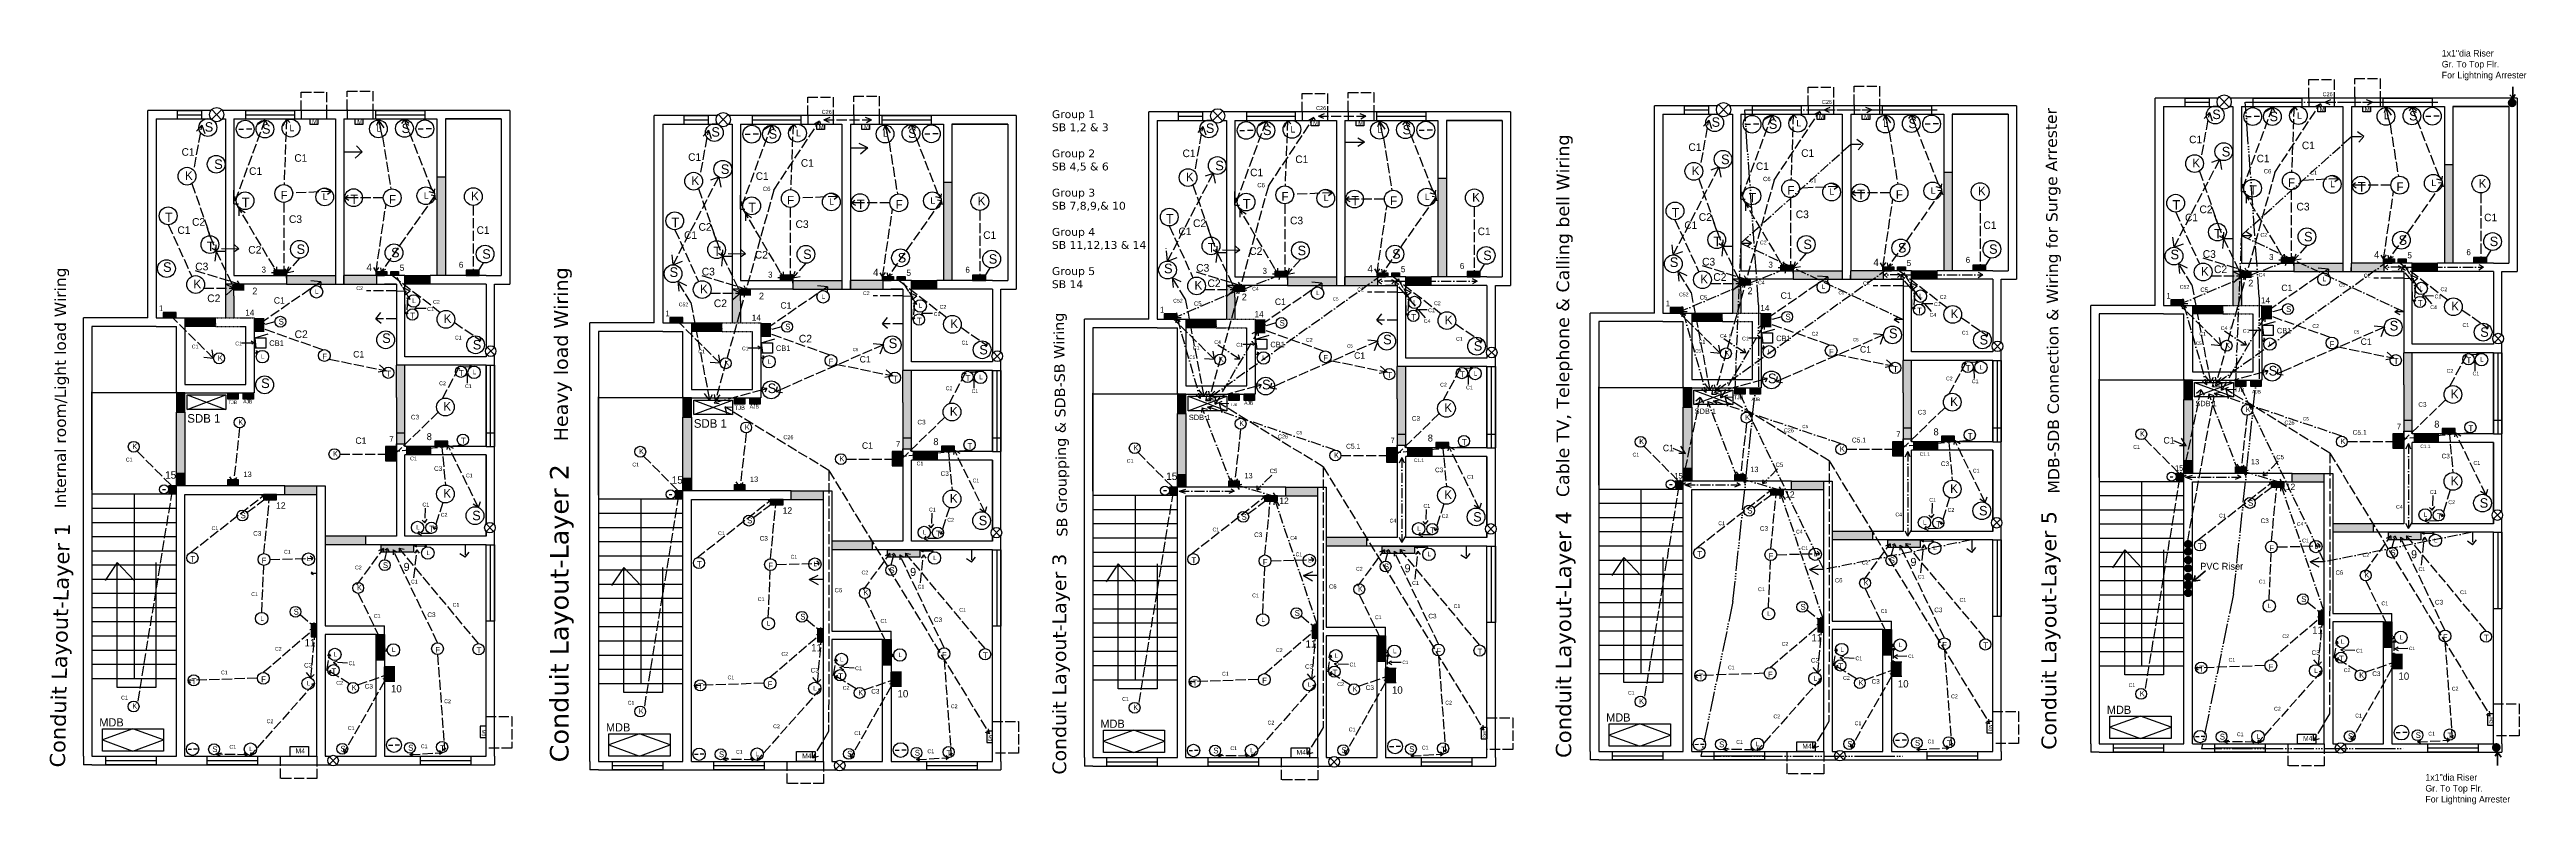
# Model space of a CAD drawing. Header units: inches. Extents: x 1248 to 4177, y -447 to 445.
import ezdxf

# ---------------------------------------------------------------- set-up
doc = ezdxf.new("R2010")
doc.units = ezdxf.units.IN
for name, pattern in [('ACAD_ISO02W100', [15, 12, -3]), ('ACAD_ISO06W100', [36, 24, -3, 0, -3, 0, -3, 0, -3]), ('ACAD_ISO10W100', [18, 12, -3, 0, -3]), ('HIDDEN2', [0.1875, 0.125, -0.0625])]:
    doc.linetypes.add(name, pattern=pattern)

msp = doc.modelspace()

# ---------------------------------------------------------------- hatches: boundary and pattern name
at = {"lineweight": 211}
for points in [[(4154.5, 382.2, 1), (4164.9, 382.2, 1)], [(4135.8, -379.5, 1), (4146.2, -379.5, 1)]]:
    msp.add_hatch(color=176, dxfattribs=at).paths.add_polyline_path(points)
for color, points in [(3, [(1716.1, 294.6), (1706.1, 294.6), (1706.1, 226.1), (1706.1, 178.1), (1716.1, 178.1), (1716.1, 226.1)]), (3, [(2899.6, 293), (2889.6, 293), (2889.6, 224.5), (2889.6, 176.5), (2899.6, 176.5), (2899.6, 224.5)]), (3, [(3497.7, 300.3), (3487.7, 300.3), (3487.7, 231.8), (3487.7, 183.8), (3497.7, 183.8), (3497.7, 231.8)]), (3, [(4089.6, 309.4), (4079.6, 309.4), (4079.6, 240.9), (4079.6, 192.9), (4089.6, 192.9), (4089.6, 240.9)]), (3, [(2315, 288.6), (2305, 288.6), (2305, 220.1), (2305, 172.1), (2315, 172.1), (2315, 220.1)]), (3, [(1586.1, 178.1), (1528.1, 178.1), (1528.1, 175.1), (1528.1, 168.1), (1586.1, 168.1)]), (3, [(1634.5, 178.1), (1596.1, 178.1), (1596, 168.1), (1634.5, 168.1)]), (3, [(1698.1, 178.1), (1668.1, 178.1), (1668.1, 168.1), (1698.1, 168.1)]), (3, [(2769.6, 176.5), (2711.6, 176.5), (2711.6, 173.6), (2711.6, 166.5), (2769.6, 166.5)]), (3, [(2818.1, 176.5), (2779.6, 176.5), (2779.5, 166.5), (2818.1, 166.5)]), (3, [(2881.6, 176.5), (2851.6, 176.5), (2851.6, 166.5), (2881.6, 166.5)]), (3, [(3367.7, 183.8), (3309.7, 183.8), (3309.7, 180.9), (3309.7, 173.8), (3367.7, 173.8)]), (3, [(3416.1, 183.8), (3377.7, 183.8), (3377.6, 173.8), (3416.1, 173.8)]), (3, [(3479.7, 183.8), (3449.7, 183.8), (3449.7, 173.8), (3479.7, 173.8)]), (3, [(3839.6, 169.1), (3839.6, 182.9), (3829.6, 182.9), (3829.6, 168.9), (3829.6, 142.9), (3839.6, 142.9)]), (8, [(3851.9, 183), (3839.6, 183), (3839.6, 175.2), (3851.9, 175.2)]), (3, [(3959.6, 192.9), (3901.6, 192.9), (3901.6, 190), (3901.6, 182.9), (3959.6, 182.9)]), (3, [(4008.1, 192.9), (3969.6, 192.9), (3969.5, 182.9), (4008.1, 182.9)]), (3, [(4071.6, 192.9), (4041.6, 192.9), (4041.6, 182.9), (4071.6, 182.9)]), (3, [(1466.1, 154.3), (1466.1, 168.1), (1456.1, 168.1), (1456.1, 154.1), (1456.1, 128.1), (1466.1, 128.1)]), (8, [(1478.3, 168.1), (1466.1, 168.1), (1466.1, 160.4), (1478.3, 160.4)]), (3, [(2065, 148.4), (2065, 162.1), (2055, 162.1), (2055, 148.1), (2055, 122.1), (2065, 122.1)]), (8, [(2077.3, 162.2), (2065, 162.2), (2065, 154.5), (2077.3, 154.5)]), (3, [(2185, 172.1), (2127, 172.1), (2127, 169.2), (2127, 162.1), (2185, 162.1)]), (3, [(2233.4, 172.1), (2195, 172.1), (2194.9, 162.1), (2233.4, 162.1)]), (3, [(2297, 172.1), (2267, 172.1), (2267, 162.1), (2297, 162.1)]), (3, [(2649.6, 152.7), (2649.6, 166.5), (2639.6, 166.5), (2639.6, 152.5), (2639.6, 126.5), (2649.6, 126.5)]), (8, [(2661.9, 166.5), (2649.6, 166.5), (2649.6, 158.8), (2661.9, 158.8)]), (3, [(3247.7, 160), (3247.7, 173.8), (3237.7, 173.8), (3237.7, 159.8), (3237.7, 133.8), (3247.7, 133.8)]), (8, [(3259.9, 173.9), (3247.7, 173.9), (3247.7, 166.1), (3259.9, 166.1)]), (3, [(1444.1, 128.1), (1408.1, 128.1), (1408.1, 118.1), (1444.1, 118.1), (1444.1, 121.5)]), (8, [(1502.1, 128.1), (1489.3, 128.1), (1489.3, 111.3), (1502.1, 111.3)]), (3, [(2043, 122.1), (2007, 122.1), (2007, 112.1), (2043, 112.1), (2043, 115.6)]), (8, [(2101, 122.1), (2088.3, 122.1), (2088.3, 105.4), (2101, 105.4)]), (3, [(2627.6, 126.5), (2591.6, 126.5), (2591.6, 116.5), (2627.6, 116.5), (2627.6, 120)]), (8, [(2685.6, 126.5), (2672.9, 126.5), (2672.9, 109.8), (2685.6, 109.8)]), (3, [(3225.7, 133.8), (3189.7, 133.8), (3189.7, 123.8), (3225.7, 123.8), (3225.7, 127.3)]), (8, [(3283.7, 133.8), (3270.9, 133.8), (3270.9, 117.1), (3283.7, 117.1)]), (3, [(3817.6, 142.9), (3781.6, 142.9), (3781.6, 132.9), (3817.6, 132.9), (3817.6, 136.4)]), (8, [(3875.7, 142.9), (3862.9, 142.9), (3862.9, 126.2), (3875.7, 126.2)]), (3, [(1668.1, 72.1), (1658.1, 72.1), (1658.1, 34), (1658.1, -20.6), (1668.1, -20.6)]), (3, [(2267, 66.1), (2257, 66.1), (2257, 28.1), (2257, -26.5), (2267, -26.5)]), (3, [(2851.6, 70.5), (2841.6, 70.5), (2841.6, 32.4), (2841.6, -22.2), (2851.6, -22.2)]), (3, [(3449.7, 77.8), (3439.7, 77.8), (3439.7, 39.7), (3439.7, -14.9), (3449.7, -14.9)]), (3, [(4041.6, 86.9), (4031.6, 86.9), (4031.6, 48.8), (4031.6, -5.8), (4041.6, -5.8)]), (3, [(1408.1, 39.5), (1398.1, 39.5), (1398.1, 16.8), (1408.1, 16.8)]), (64, [(1471.2, 39.7), (1458.9, 39.7), (1458.9, 32), (1471.2, 32)]), (78, [(1471.2, 39.5), (1458.9, 39.5), (1458.9, 32), (1471.2, 32)]), (4, [(1489.3, 39.5), (1480.1, 39.5), (1477, 39.5), (1477, 32), (1489.3, 32)]), (3, [(2007, 33.6), (1997, 33.6), (1997, 10.9), (2007, 10.9)]), (54, [(2070.1, 33.8), (2057.9, 33.8), (2057.9, 26.1), (2070.1, 26.1)]), (78, [(2070.1, 33.6), (2057.9, 33.6), (2057.9, 26.1), (2070.1, 26.1)]), (4, [(2088.2, 33.6), (2079, 33.6), (2075.9, 33.6), (2075.9, 26.1), (2088.2, 26.1)]), (3, [(2591.6, 38), (2581.6, 38), (2581.6, 15.2), (2591.6, 15.2)]), (56, [(2654.7, 38.2), (2642.5, 38.2), (2642.5, 30.4), (2654.7, 30.4)]), (78, [(2654.7, 38), (2642.5, 38), (2642.5, 30.4), (2654.7, 30.4)]), (4, [(2672.8, 38), (2663.6, 38), (2660.5, 38), (2660.5, 30.4), (2672.8, 30.4)]), (3, [(3189.7, 45.3), (3179.7, 45.3), (3179.7, 22.5), (3189.7, 22.5)]), (78, [(3252.8, 45.3), (3240.5, 45.3), (3240.5, 37.8), (3252.8, 37.8)]), (4, [(3270.9, 45.3), (3261.7, 45.3), (3258.6, 45.3), (3258.6, 37.8), (3270.9, 37.8)]), (3, [(3781.6, 54.4), (3771.6, 54.4), (3771.6, 31.6), (3781.6, 31.6)]), (3, [(3781.6, 31.6), (3771.6, 31.6), (3771.6, -55.7), (3781.6, -55.7)]), (78, [(3844.8, 54.4), (3832.5, 54.4), (3832.5, 46.9), (3844.8, 46.9)]), (4, [(3862.8, 54.4), (3853.6, 54.4), (3850.6, 54.4), (3850.6, 46.9), (3862.8, 46.9)]), (3, [(1408.1, 16.8), (1398.1, 16.8), (1398.1, -70.5), (1408.1, -70.5)]), (3, [(2007, 10.9), (1997, 10.9), (1997, -76.4), (2007, -76.4)]), (3, [(2591.6, 15.2), (2581.6, 15.2), (2581.6, -72.1), (2591.6, -72.1)]), (3, [(3189.7, 22.5), (3179.7, 22.5), (3179.7, -64.8), (3189.7, -64.8)]), (8, [(1658.1, -23.9), (1645.3, -23.9), (1645.3, -40.7), (1658.1, -40.7)]), (3, [(1699.6, -23.9), (1669.6, -23.9), (1669.6, -33.9), (1699.6, -33.9)]), (8, [(2841.6, -25.5), (2828.8, -25.5), (2828.8, -42.2), (2841.6, -42.2)]), (3, [(2883.2, -25.5), (2853.2, -25.5), (2853.2, -35.5), (2883.2, -35.5)]), (8, [(3439.7, -18.2), (3426.9, -18.2), (3426.9, -34.9), (3439.7, -34.9)]), (3, [(3481.2, -18.2), (3451.2, -18.2), (3451.2, -28.2), (3481.2, -28.2)]), (8, [(4031.6, -9.1), (4018.8, -9.1), (4018.8, -25.8), (4031.6, -25.8)]), (3, [(4073.2, -9.1), (4043.2, -9.1), (4043.2, -19.1), (4073.2, -19.1)]), (256, [(1408.1, -55.2), (1398.1, -55.2), (1398.1, -70.5), (1408.1, -70.5)]), (256, [(1408.1, -55.2), (1398.1, -55.2), (1398.1, -70.5), (1408.1, -70.5)]), (256, [(1408.1, -55.2), (1398.1, -55.2), (1398.1, -70.5), (1408.1, -70.5)]), (3, [(1408.1, -55.2), (1398.1, -55.2), (1398.1, -70.5), (1408.1, -70.5)]), (8, [(2257, -29.9), (2244.2, -29.9), (2244.2, -46.6), (2257, -46.6)]), (3, [(2298.6, -29.9), (2268.6, -29.9), (2268.6, -39.9), (2298.6, -39.9)]), (256, [(2591.6, -56.8), (2581.6, -56.8), (2581.6, -72.1), (2591.6, -72.1)]), (256, [(2591.6, -56.8), (2581.6, -56.8), (2581.6, -72.1), (2591.6, -72.1)]), (256, [(2591.6, -56.8), (2581.6, -56.8), (2581.6, -72.1), (2591.6, -72.1)]), (3, [(2591.6, -56.8), (2581.6, -56.8), (2581.6, -72.1), (2591.6, -72.1)]), (256, [(3189.7, -49.5), (3179.7, -49.5), (3179.7, -64.8), (3189.7, -64.8)]), (256, [(3189.7, -49.5), (3179.7, -49.5), (3179.7, -64.8), (3189.7, -64.8)]), (256, [(3189.7, -49.5), (3179.7, -49.5), (3179.7, -64.8), (3189.7, -64.8)]), (3, [(3189.7, -49.5), (3179.7, -49.5), (3179.7, -64.8), (3189.7, -64.8)]), (8, [(3252.8, -57), (3240.5, -57), (3240.5, -64.7), (3252.8, -64.7)]), (8, [(3771.6, -55.7), (3762.2, -55.7), (3762.2, -65.1), (3771.6, -65.1)]), (256, [(3781.6, -40.3), (3771.6, -40.3), (3771.6, -55.7), (3781.6, -55.7)]), (256, [(3781.6, -40.3), (3771.6, -40.3), (3771.6, -55.7), (3781.6, -55.7)]), (256, [(3781.6, -40.3), (3771.6, -40.3), (3771.6, -55.7), (3781.6, -55.7)]), (3, [(3781.6, -40.3), (3771.6, -40.3), (3771.6, -55.7), (3781.6, -55.7)]), (8, [(3844.8, -47.9), (3832.5, -47.9), (3832.5, -55.6), (3844.8, -55.6)]), (3, [(3937.6, -55.7), (3899.6, -55.7), (3899.6, -65.7), (3937.6, -65.7)]), (8, [(1398.1, -70.5), (1388.6, -70.5), (1388.6, -79.9), (1398.1, -79.9)]), (8, [(1471.2, -62.7), (1458.9, -62.7), (1458.9, -70.4), (1471.2, -70.4)]), (3, [(1564.1, -70.5), (1526.1, -70.5), (1526.1, -80.5), (1564.1, -80.5)]), (8, [(1997, -76.4), (1987.6, -76.4), (1987.6, -85.9), (1997, -85.9)]), (256, [(2007, -61.1), (1997, -61.1), (1997, -76.4), (2007, -76.4)]), (256, [(2007, -61.1), (1997, -61.1), (1997, -76.4), (2007, -76.4)]), (256, [(2007, -61.1), (1997, -61.1), (1997, -76.4), (2007, -76.4)]), (3, [(2007, -61.1), (1997, -61.1), (1997, -76.4), (2007, -76.4)]), (8, [(2070.1, -68.6), (2057.9, -68.6), (2057.9, -76.4), (2070.1, -76.4)]), (3, [(2163, -76.4), (2125, -76.4), (2125, -86.4), (2163, -86.4)]), (8, [(2581.6, -72.1), (2572.2, -72.1), (2572.2, -81.5), (2581.6, -81.5)]), (8, [(2654.7, -64.3), (2642.5, -64.3), (2642.5, -72), (2654.7, -72)]), (3, [(2747.6, -72.1), (2709.6, -72.1), (2709.6, -82.1), (2747.6, -82.1)]), (8, [(3179.7, -64.8), (3170.2, -64.8), (3170.2, -74.2), (3179.7, -74.2)]), (3, [(3345.7, -64.8), (3307.7, -64.8), (3307.7, -74.8), (3345.7, -74.8)]), (3, [(3995.6, -115.1), (3947.6, -115.1), (3947.6, -125.1), (3995.6, -125.1)]), (3, [(1622.1, -129.9), (1574.1, -129.9), (1574.1, -139.9), (1622.1, -139.9)]), (251, [(1678.2, -139.9), (1640.1, -139.9), (1640.1, -148.9), (1678.2, -148.9)]), (3, [(2221, -135.9), (2173, -135.9), (2173, -145.9), (2221, -145.9)]), (251, [(2277.2, -145.9), (2239, -145.9), (2239, -154.8), (2277.2, -154.8)]), (3, [(2805.6, -131.5), (2757.6, -131.5), (2757.6, -141.5), (2805.6, -141.5)]), (251, [(2861.8, -141.5), (2823.6, -141.5), (2823.6, -150.5), (2861.8, -150.5)]), (3, [(3403.7, -124.2), (3355.7, -124.2), (3355.7, -134.2), (3403.7, -134.2)]), (251, [(3459.8, -134.2), (3421.7, -134.2), (3421.7, -143.1), (3459.8, -143.1)]), (251, [(4051.8, -125.1), (4013.6, -125.1), (4013.6, -134), (4051.8, -134)]), (3, [(4017.6, -231.1), (4007.6, -231.1), (4007.6, -261.1), (4017.6, -261.1)]), (3, [(1644.1, -245.9), (1634.1, -245.9), (1634.1, -275.9), (1644.1, -275.9)]), (3, [(2243, -251.9), (2233, -251.9), (2233, -281.9), (2243, -281.9)]), (3, [(2827.6, -247.5), (2817.6, -247.5), (2817.6, -277.5), (2827.6, -277.5)]), (3, [(3425.7, -240.2), (3415.7, -240.2), (3415.7, -270.2), (3425.7, -270.2)]), (8, [(1656.5, -284.4), (1643.7, -284.4), (1643.7, -301.2), (1656.5, -301.2)]), (8, [(2255.5, -290.4), (2242.7, -290.4), (2242.7, -307.1), (2255.5, -307.1)]), (8, [(2840.1, -286), (2827.3, -286), (2827.3, -302.7), (2840.1, -302.7)]), (8, [(3438.1, -278.7), (3425.3, -278.7), (3425.3, -295.4), (3438.1, -295.4)]), (8, [(4030.1, -269.6), (4017.3, -269.6), (4017.3, -286.3), (4030.1, -286.3)])]:
    msp.add_hatch(color=color).paths.add_polyline_path(points)
at = {"linetype": 'ACAD_ISO02W100'}
for points in [[(1528.1, 184.8), (1513.5, 184.8), (1513.5, 178.1), (1528.1, 178.1)], [(1646.9, 182.9), (1634.1, 182.9), (1634.1, 178.1), (1646.9, 178.1)], [(1660.7, 182.9), (1651.5, 182.9), (1651.5, 178.1), (1660.7, 178.1)], [(1756, 184.5), (1740.6, 184.5), (1740.6, 178.2), (1756, 178.2)], [(2127, 178.9), (2112.4, 178.9), (2112.4, 172.1), (2127, 172.1)], [(2245.9, 177), (2233, 177), (2233, 172.1), (2245.9, 172.1)], [(2259.6, 177), (2250.4, 177), (2250.4, 172.1), (2259.6, 172.1)], [(2354.9, 178.6), (2339.5, 178.6), (2339.5, 172.3), (2354.9, 172.3)], [(2711.6, 183.2), (2697, 183.2), (2697, 176.5), (2711.6, 176.5)], [(2830.5, 181.3), (2817.6, 181.3), (2817.6, 176.5), (2830.5, 176.5)], [(2844.2, 181.3), (2835, 181.3), (2835, 176.5), (2844.2, 176.5)], [(2939.5, 183), (2924.1, 183), (2924.1, 176.6), (2939.5, 176.6)], [(3309.7, 190.5), (3295.1, 190.5), (3295.1, 183.8), (3309.7, 183.8)], [(3428.5, 188.6), (3415.7, 188.6), (3415.7, 183.8), (3428.5, 183.8)], [(3442.3, 188.6), (3433.1, 188.6), (3433.1, 183.8), (3442.3, 183.8)], [(3537.6, 190.3), (3522.2, 190.3), (3522.2, 183.9), (3537.6, 183.9)], [(3901.6, 199.6), (3887, 199.6), (3887, 192.9), (3901.6, 192.9)], [(4020.5, 197.7), (4007.7, 197.7), (4007.7, 192.9), (4020.5, 192.9)], [(4034.3, 197.7), (4025.1, 197.7), (4025.1, 192.9), (4034.3, 192.9)], [(4129.6, 199.4), (4114.1, 199.4), (4114.1, 193), (4129.6, 193)], [(3771.4, 149.4), (3756, 149.4), (3756, 143), (3771.4, 143)], [(1397.9, 134.5), (1382.5, 134.5), (1382.5, 128.2), (1397.9, 128.2)], [(1996.8, 128.6), (1981.4, 128.6), (1981.4, 122.3), (1996.8, 122.3)], [(2581.4, 133), (2566, 133), (2566, 126.6), (2581.4, 126.6)], [(3179.5, 140.3), (3164, 140.3), (3164, 133.9), (3179.5, 133.9)], [(1718.9, -17.5), (1703.5, -17.5), (1703.5, -23.8), (1718.9, -23.8)], [(2317.9, -23.4), (2302.4, -23.4), (2302.4, -29.8), (2317.9, -29.8)], [(2902.5, -19.1), (2887, -19.1), (2887, -25.4), (2902.5, -25.4)], [(3500.5, -11.7), (3485.1, -11.7), (3485.1, -18.1), (3500.5, -18.1)], [(4092.5, -2.6), (4077.1, -2.6), (4077.1, -9), (4092.5, -9)], [(1516.5, -80.5), (1501.1, -80.5), (1501.1, -86.9), (1516.5, -86.9)], [(2115.4, -86.4), (2100, -86.4), (2100, -92.8), (2115.4, -92.8)], [(2700, -82.1), (2684.6, -82.1), (2684.6, -88.4), (2700, -88.4)], [(3298.1, -74.7), (3282.7, -74.7), (3282.7, -81.1), (3298.1, -81.1)], [(3890.1, -65.6), (3874.6, -65.6), (3874.6, -72), (3890.1, -72)], [(1563.6, -248.8), (1563.6, -233.3), (1557.3, -233.3), (1557.3, -248.8)], [(3345.2, -243), (3345.2, -227.6), (3338.9, -227.6), (3338.9, -243)], [(3937.2, -233.9), (3937.2, -218.5), (3930.8, -218.5), (3930.8, -233.9)], [(2162.6, -254.7), (2162.6, -239.3), (2156.2, -239.3), (2156.2, -254.7)], [(2747.2, -250.3), (2747.2, -234.9), (2740.8, -234.9), (2740.8, -250.3)]]:
    msp.add_hatch(color=252, dxfattribs=at).paths.add_polyline_path(points)
at = {"linetype": 'ACAD_ISO02W100', "lineweight": 25}
for color, points in [(56, [(3252.8, 45.5), (3240.5, 45.5), (3240.5, 37.8), (3252.8, 37.8)]), (143, [(3270.9, 45.5), (3258.6, 45.5), (3258.6, 37.8), (3270.9, 37.8)]), (153, [(3270.9, 45.5), (3258.6, 45.5), (3258.6, 37.8), (3270.9, 37.8)]), (56, [(3844.8, 54.6), (3832.5, 54.6), (3832.5, 46.9), (3844.8, 46.9)]), (143, [(3862.8, 54.6), (3850.6, 54.6), (3850.6, 46.9), (3862.8, 46.9)]), (153, [(3862.8, 54.6), (3850.6, 54.6), (3850.6, 46.9), (3862.8, 46.9)])]:
    msp.add_hatch(color=color, dxfattribs=at).paths.add_polyline_path(points)
at = {"lineweight": 30}
for points in [[(3781.6, -139.2, 1), (3771.7, -139.2, 1)], [(3781.6, -148.1, 1), (3771.7, -148.1, 1)], [(3781.6, -158, 1), (3771.7, -158, 1)], [(3781.6, -167.8, 1), (3771.7, -167.8, 1)], [(3781.6, -178.2, 1), (3771.7, -178.2, 1)], [(3781.6, -187.5, 1), (3771.7, -187.5, 1)], [(3781.6, -196.9, 1), (3771.7, -196.9, 1)]]:
    msp.add_hatch(color=6, dxfattribs=at).paths.add_polyline_path(points)

# ---------------------------------------------------------------- linework, layer by layer
at = {"linetype": 'ACAD_ISO02W100'}
for p, q in [((3973.7, 389.1), (3973.7, 410.9)), ((3973.7, 410.9), (4003.7, 410.9)), ((4003.7, 410.9), (4003.7, 389.1)), ((1545.6, 373.1), (1545.6, 394.8)), ((1545.6, 394.8), (1575.7, 394.8)), ((1575.7, 394.8), (1575.7, 373.1)), ((1600.1, 374.3), (1600.1, 396)), ((1600.1, 396), (1630.2, 396)), ((1630.2, 396), (1630.2, 374.3)), ((2144.6, 367.1), (2144.6, 388.9)), ((2144.6, 388.9), (2174.6, 388.9)), ((2174.6, 388.9), (2174.6, 367.1)), ((2199, 368.3), (2199, 390.1)), ((2199, 390.1), (2229.1, 390.1)), ((2229.1, 390.1), (2229.1, 368.3)), ((2729.2, 371.5), (2729.2, 393.2)), ((2729.2, 393.2), (2759.2, 393.2)), ((2759.2, 393.2), (2759.2, 371.5)), ((2783.6, 372.7), (2783.6, 394.4)), ((2783.6, 394.4), (2813.7, 394.4)), ((2813.7, 394.4), (2813.7, 372.7)), ((3327.2, 378.8), (3327.2, 400.6)), ((3327.2, 400.6), (3357.3, 400.6)), ((3357.3, 400.6), (3357.3, 378.8)), ((3381.7, 380), (3381.7, 401.8)), ((3381.7, 401.8), (3411.8, 401.8)), ((3411.8, 401.8), (3411.8, 380)), ((3919.2, 387.9), (3919.2, 409.7)), ((3919.2, 409.7), (3949.3, 409.7)), ((3949.3, 409.7), (3949.3, 387.9)), ((1419.3, 306), (1428.3, 355.9)), ((1502.7, 361.6), (1466.1, 262.7)), ((1502.7, 361.6), (1493.5, 356.3)), ((1502.7, 361.6), (1505.5, 356.9)), ((1528.2, 363.1), (1524, 354.6)), ((1528.2, 363.1), (1525.4, 285.5)), ((1528.2, 363.1), (1532.1, 358.9)), ((1636.9, 361.8), (1634.6, 355.6)), ((1641.7, 342), (1636.9, 361.8)), ((1636.9, 361.8), (1639.3, 351.9)), ((1636.9, 361.8), (1643.2, 352.8)), ((1667.7, 362.5), (1664.3, 357.7)), ((1699.9, 280.2), (1667.7, 362.5)), ((1667.7, 362.5), (1672.9, 358.1)), ((2101.6, 355.7), (2065, 256.7)), ((2101.6, 355.7), (2092.5, 350.4)), ((2101.6, 355.7), (2104.4, 351)), ((2127.2, 357.1), (2122.9, 348.7)), ((2127.2, 357.1), (2124.3, 279.6)), ((2127.2, 357.1), (2131.1, 352.9)), ((2235.9, 355.9), (2233.6, 349.7)), ((2240.6, 336.1), (2235.9, 355.9)), ((2235.9, 355.9), (2238.3, 346)), ((2235.9, 355.9), (2242.1, 346.9)), ((2266.6, 356.5), (2263.2, 351.8)), ((2298.8, 274.3), (2266.6, 356.5)), ((2266.6, 356.5), (2271.9, 352.2)), ((2602.8, 304.4), (2611.8, 354.3)), ((2686.2, 360.1), (2649.6, 261.1)), ((2686.2, 360.1), (2677.1, 354.7)), ((2686.2, 360.1), (2689, 355.3)), ((2711.8, 361.5), (2707.5, 353.1)), ((2711.8, 361.5), (2708.9, 284)), ((2711.8, 361.5), (2715.7, 357.3)), ((2820.5, 360.3), (2818.2, 354)), ((2825.2, 340.5), (2820.5, 360.3)), ((2820.5, 360.3), (2822.9, 350.4)), ((2820.5, 360.3), (2826.7, 351.2)), ((2851.2, 360.9), (2847.8, 356.1)), ((2883.4, 278.7), (2851.2, 360.9)), ((2851.2, 360.9), (2856.5, 356.5)), ((3200.9, 311.7), (3209.9, 361.6)), ((3284.3, 367.4), (3247.7, 268.4)), ((3284.3, 367.4), (3275.1, 362)), ((3284.3, 367.4), (3287, 362.6)), ((3309.8, 368.8), (3305.6, 360.4)), ((3309.8, 368.8), (3307, 291.3)), ((3309.8, 368.8), (3313.7, 364.6)), ((3418.5, 367.6), (3416.2, 361.4)), ((3423.3, 347.8), (3418.5, 367.6)), ((3418.5, 367.6), (3420.9, 357.7)), ((3418.5, 367.6), (3424.8, 358.6)), ((3449.2, 368.2), (3445.9, 363.5)), ((3481.5, 286), (3449.2, 368.2)), ((3449.2, 368.2), (3454.5, 363.9)), ((3792.9, 320.8), (3801.9, 370.7)), ((3876.2, 376.5), (3839.6, 277.5)), ((3876.2, 376.5), (3867.1, 371.2)), ((3876.2, 376.5), (3879, 371.7)), ((3901.8, 377.9), (3897.5, 369.5)), ((3901.8, 377.9), (3898.9, 300.4)), ((3901.8, 377.9), (3905.7, 373.7)), ((4010.5, 376.7), (4008.2, 370.5)), ((4015.3, 356.9), (4010.5, 376.7)), ((4010.5, 376.7), (4012.9, 366.8)), ((4010.5, 376.7), (4016.8, 367.7)), ((4015.3, 356.9), (4025.2, 295.2)), ((4041.2, 377.3), (4037.9, 372.6)), ((4073.5, 295.1), (4041.2, 377.3)), ((4041.2, 377.3), (4046.5, 373)), ((1641.7, 342), (1651.6, 280.4)), ((2018.2, 300.1), (2027.2, 350)), ((2240.6, 336.1), (2250.5, 274.5)), ((2825.2, 340.5), (2835.1, 278.8)), ((3423.3, 347.8), (3433.2, 286.1)), ((3789.9, 301.6), (3811.3, 240)), ((3839.6, 277.5), (3839.6, 293.9)), ((3839.6, 281.3), (3839.6, 293.9)), ((3955.1, 292.5), (3947, 296.3)), ((4073.5, 295.1), (4076.5, 290.3)), ((4076.5, 290.3), (4077.2, 295.6)), ((1416.4, 286.7), (1437.7, 225.1)), ((1466.1, 262.7), (1466.1, 279)), ((1466.1, 266.5), (1466.1, 279)), ((1466.1, 262.7), (1466.1, 275.6)), ((1466.1, 262.7), (1467.7, 271.4)), ((1525, 264.6), (1525, 178.1)), ((1581.6, 277.6), (1535.5, 275.5)), ((1581.6, 277.6), (1573.4, 281.5)), ((1581.6, 277.6), (1576.7, 273.9)), ((1597, 270.1), (1601, 273)), ((1603.6, 270.1), (1597, 270.1)), ((1597, 270.1), (1601.9, 267.1)), ((1642.8, 270), (1603.6, 270.1)), ((1703.4, 272.4), (1640.5, 182.9)), ((1703, 275.5), (1697, 277.1)), ((1703.4, 272.4), (1699.2, 273)), ((1699.9, 280.2), (1703, 275.5)), ((1703.4, 272.4), (1702.8, 268.7)), ((1703, 275.5), (1703.6, 280.7)), ((1703.4, 272.4), (1704.5, 268)), ((2015.3, 280.8), (2036.7, 219.2)), ((2065, 256.7), (2065, 273.1)), ((2065, 260.5), (2065, 273.1)), ((2065, 256.7), (2065, 269.6)), ((2065, 256.7), (2066.7, 265.5)), ((2180.5, 271.7), (2134.4, 269.6)), ((2180.5, 271.7), (2172.4, 275.6)), ((2180.5, 271.7), (2175.6, 268)), ((2195.9, 264.2), (2200, 267.1)), ((2202.6, 264.2), (2195.9, 264.2)), ((2195.9, 264.2), (2200.8, 261.2)), ((2241.7, 264.1), (2202.6, 264.2)), ((2302.4, 266.5), (2239.5, 177)), ((2301.9, 269.6), (2295.9, 271.2)), ((2302.4, 266.5), (2298.1, 267.1)), ((2298.8, 274.3), (2301.9, 269.6)), ((2302.4, 266.5), (2301.7, 262.8)), ((2301.9, 269.6), (2302.5, 274.8)), ((2302.4, 266.5), (2303.4, 262.1)), ((2599.9, 285.2), (2621.3, 223.6)), ((2649.6, 261.1), (2649.6, 277.5)), ((2649.6, 264.9), (2649.6, 277.5)), ((2649.6, 261.1), (2649.6, 274)), ((2649.6, 261.1), (2651.3, 269.8)), ((2765.1, 276), (2719, 274)), ((2765.1, 276), (2757, 279.9)), ((2765.1, 276), (2760.2, 272.4)), ((2780.5, 268.5), (2784.6, 271.5)), ((2787.2, 268.5), (2780.5, 268.5)), ((2780.5, 268.5), (2785.4, 265.5)), ((2826.3, 268.5), (2787.2, 268.5)), ((2887, 270.8), (2824.1, 181.3)), ((2886.5, 273.9), (2880.5, 275.5)), ((2887, 270.8), (2882.7, 271.4)), ((2883.4, 278.7), (2886.5, 273.9)), ((2887, 270.8), (2886.3, 267.1)), ((2886.5, 273.9), (2887.1, 279.2)), ((2887, 270.8), (2888, 266.5)), ((3197.9, 292.5), (3219.3, 230.9)), ((3247.7, 268.4), (3247.7, 284.8)), ((3247.7, 272.2), (3247.7, 284.8)), ((3247.7, 268.4), (3247.7, 281.3)), ((3247.7, 268.4), (3249.3, 277.1)), ((3247.7, 268.4), (3252.9, 268.4)), ((3250.3, 268.4), (3298.5, 187.2)), ((3252, 265.5), (3253.4, 263.1)), ((3306.6, 270.3), (3306.6, 183.8)), ((3363.1, 283.4), (3317, 281.3)), ((3363.1, 283.4), (3355, 287.2)), ((3363.1, 283.4), (3358.2, 279.7)), ((3378.6, 275.9), (3382.6, 278.8)), ((3385.2, 275.9), (3378.6, 275.9)), ((3378.6, 275.9), (3383.4, 272.8)), ((3424.4, 275.8), (3385.2, 275.9)), ((3415.7, 188.6), (3427.5, 268.3)), ((3485, 278.1), (3422.1, 188.6)), ((3484.6, 281.2), (3478.6, 282.8)), ((3485, 278.1), (3480.8, 278.7)), ((3481.5, 286), (3484.6, 281.2)), ((3485, 278.1), (3484.4, 274.4)), ((3484.6, 281.2), (3485.2, 286.5)), ((3485, 278.1), (3486.1, 273.8)), ((3530.7, 266.7), (3530.7, 190.3)), ((3839.6, 277.5), (3839.6, 290.4)), ((3839.6, 277.5), (3841.3, 286.2)), ((3839.6, 277.5), (3844.8, 277.5)), ((3842.2, 277.5), (3890.5, 196.3)), ((3844, 274.6), (3845.4, 272.2)), ((3845.4, 272.2), (3845.4, 263.5)), ((3845.4, 272.2), (3852.8, 267.5)), ((3898.6, 279.5), (3898.6, 192.9)), ((3955.1, 292.5), (3909, 290.4)), ((3955.1, 292.5), (3950.2, 288.8)), ((3970.6, 285), (3974.6, 287.9)), ((3977.2, 285), (3970.6, 285)), ((3970.6, 285), (3975.4, 281.9)), ((4016.3, 284.9), (3977.2, 285)), ((4007.7, 197.7), (4019.5, 277.4)), ((4077, 287.2), (4014.1, 197.7)), ((4076.5, 290.3), (4070.6, 291.9)), ((4077, 287.2), (4072.8, 287.8)), ((4077, 287.2), (4076.3, 283.6)), ((4077, 287.2), (4078, 282.9)), ((4122.7, 275.8), (4122.7, 199.4)), ((1388.3, 238.3), (1416.4, 177)), ((1437.7, 225.1), (1434.3, 235.1)), ((1466.1, 262.7), (1471.3, 262.7)), ((1468.7, 262.7), (1516.9, 181.4)), ((1470.4, 259.8), (1471.8, 257.3)), ((1471.8, 257.3), (1471.8, 248.7)), ((1471.8, 257.3), (1479.2, 252.6)), ((1634.1, 182.9), (1645.9, 262.6)), ((1749.1, 261), (1749.1, 184.6)), ((2065, 256.7), (2070.2, 256.7)), ((2067.6, 256.7), (2115.8, 175.5)), ((2069.3, 253.9), (2070.8, 251.4)), ((2070.8, 251.4), (2070.8, 242.7)), ((2070.8, 251.4), (2078.2, 246.7)), ((2123.9, 258.7), (2123.9, 172.1)), ((2233, 177), (2244.8, 256.7)), ((2348, 255.1), (2348, 178.6)), ((2571.9, 236.7), (2600, 175.4)), ((2649.6, 261.1), (2654.8, 261.1)), ((2652.2, 261.1), (2700.4, 179.8)), ((2653.9, 258.2), (2655.4, 255.8)), ((2655.4, 255.8), (2655.4, 247.1)), ((2655.4, 255.8), (2662.8, 251.1)), ((2708.5, 263), (2708.5, 176.5)), ((2817.6, 181.3), (2829.4, 261)), ((2932.6, 259.4), (2932.6, 183)), ((3169.9, 244), (3198, 182.7)), ((3219.3, 230.9), (3215.8, 240.9)), ((3253.4, 263.1), (3253.4, 254.4)), ((3253.4, 263.1), (3260.8, 258.4)), ((3761.9, 253.1), (3790, 191.8)), ((3811.3, 240), (3807.8, 250)), ((3811.3, 240), (3818.5, 222)), ((1437.7, 225.1), (1445, 207.1)), ((1445, 207.1), (1440.2, 209.9)), ((1445, 207.1), (1443.2, 192.8)), ((1445, 207.1), (1445.1, 214.6)), ((1445, 207.1), (1466.1, 163.1)), ((1445, 207.1), (1456.1, 207.1)), ((1987.3, 232.3), (2015.4, 171.1)), ((2036.7, 219.2), (2033.2, 229.2)), ((2036.7, 219.2), (2043.9, 201.2)), ((2043.9, 201.2), (2044.1, 208.7)), ((2621.3, 223.6), (2617.8, 233.6)), ((2621.3, 223.6), (2628.5, 205.5)), ((2628.5, 205.5), (2623.7, 208.3)), ((2628.5, 205.5), (2626.7, 191.2)), ((2628.5, 205.5), (2628.7, 213)), ((2628.5, 205.5), (2649.6, 161.5)), ((2628.5, 205.5), (2639.6, 205.5)), ((3219.3, 230.9), (3226.6, 212.9)), ((3226.6, 212.9), (3221.8, 215.7)), ((3226.6, 212.9), (3224.8, 198.5)), ((3226.6, 212.9), (3226.7, 220.4)), ((3226.6, 212.9), (3247.7, 168.8)), ((3226.6, 212.9), (3237.7, 212.9)), ((3818.5, 222), (3813.8, 224.8)), ((3818.5, 222), (3816.8, 207.6)), ((3818.5, 222), (3818.7, 229.5)), ((3818.5, 222), (3839.6, 177.9)), ((3818.5, 222), (3829.6, 222)), ((3917.1, 213.5), (3901.6, 196.3)), ((4134.4, 208.1), (4126.8, 195.6)), ((1420.3, 184.2), (1472.6, 168.1)), ((1516.9, 181.4), (1510.4, 181.4)), ((1516.9, 181.4), (1513.7, 186.8)), ((1516.9, 181.4), (1516.9, 188.5)), ((1525, 178.1), (1520.8, 184.8)), ((1525, 178.1), (1527.2, 186)), ((1543.5, 198.7), (1528.1, 181.4)), ((1528.1, 181.4), (1530.8, 189)), ((1528.1, 181.4), (1536.7, 183.1)), ((1634.1, 182.9), (1631.3, 187.5)), ((1634.1, 182.9), (1637.5, 187.7)), ((1640.5, 182.9), (1639.6, 187.3)), ((1640.5, 182.9), (1645.8, 185.6)), ((1653.6, 178.1), (1652.6, 179)), ((1652.6, 179), (1653.7, 178.9)), ((1652.6, 179), (1652.7, 178.3)), ((1653.6, 178.1), (1710.1, 134.6)), ((1672.6, 152.4), (1656.1, 180.5)), ((1656.1, 180.5), (1656.1, 178.1)), ((1656.1, 180.5), (1658.4, 180.5)), ((1749.3, 181), (1747.3, 182.9)), ((1749.1, 184.6), (1749.3, 181)), ((1749.2, 181.1), (1750.4, 183)), ((1753.2, 180.8), (1752.2, 183.3)), ((1760.8, 193.2), (1753.2, 180.8)), ((1753.2, 180.8), (1754.7, 181.4)), ((2019.2, 178.3), (2071.5, 162.1)), ((2043.9, 201.2), (2039.1, 204)), ((2043.9, 201.2), (2042.1, 186.8)), ((2043.9, 201.2), (2065, 157.2)), ((2043.9, 201.2), (2055, 201.2)), ((2115.8, 175.5), (2112.6, 180.9)), ((2115.8, 175.5), (2115.8, 182.6)), ((2123.9, 172.1), (2119.7, 178.9)), ((2123.9, 172.1), (2126.1, 180.1)), ((2142.4, 192.8), (2127, 175.5)), ((2127, 175.5), (2129.7, 183.1)), ((2127, 175.5), (2135.6, 177.1)), ((2233, 177), (2230.3, 181.5)), ((2233, 177), (2236.4, 181.7)), ((2239.5, 177), (2238.5, 181.3)), ((2239.5, 177), (2244.7, 179.7)), ((2348.2, 175.1), (2346.2, 177)), ((2348, 178.6), (2348.2, 175.1)), ((2348.1, 175.2), (2349.3, 177.1)), ((2352.2, 174.9), (2351.1, 177.4)), ((2359.7, 187.3), (2352.2, 174.9)), ((2603.8, 182.6), (2656.1, 166.5)), ((2700.4, 179.8), (2693.9, 179.8)), ((2700.4, 179.8), (2697.2, 185.2)), ((2700.4, 179.8), (2700.4, 186.9)), ((2708.5, 176.5), (2704.3, 183.2)), ((2708.5, 176.5), (2710.7, 184.4)), ((2727, 197.1), (2711.6, 179.8)), ((2711.6, 179.8), (2714.3, 187.4)), ((2711.6, 179.8), (2720.2, 181.5)), ((2817.6, 181.3), (2814.9, 185.9)), ((2817.6, 181.3), (2821, 186.1)), ((2824.1, 181.3), (2823.1, 185.7)), ((2824.1, 181.3), (2829.3, 184)), ((2837.1, 176.5), (2836.1, 177.4)), ((2836.1, 177.4), (2837.2, 177.4)), ((2836.1, 177.4), (2836.2, 176.8)), ((2837.1, 176.5), (2893.6, 133)), ((2856.1, 150.8), (2839.6, 178.9)), ((2839.6, 178.9), (2839.6, 176.5)), ((2839.6, 178.9), (2841.9, 178.9)), ((2932.8, 179.5), (2930.8, 181.3)), ((2932.6, 183), (2932.8, 179.5)), ((2932.7, 179.5), (2933.9, 181.5)), ((2936.8, 179.2), (2935.7, 181.7)), ((2944.3, 191.7), (2936.8, 179.2)), ((2936.8, 179.2), (2938.3, 179.8)), ((3201.9, 190), (3254.2, 173.8)), ((3254.2, 173.8), (3252, 177.7)), ((3298.5, 187.2), (3292, 187.2)), ((3298.5, 187.2), (3295.3, 192.6)), ((3298.5, 187.2), (3298.5, 194.3)), ((3306.6, 183.8), (3302.4, 190.5)), ((3306.6, 183.8), (3308.8, 191.7)), ((3325.1, 204.4), (3309.7, 187.2)), ((3309.7, 187.2), (3312.4, 194.7)), ((3309.7, 187.2), (3318.3, 188.8)), ((3415.7, 188.6), (3412.9, 193.2)), ((3415.7, 188.6), (3419.1, 193.4)), ((3422.1, 188.6), (3421.2, 193)), ((3422.1, 188.6), (3427.4, 191.4)), ((3435.2, 183.8), (3434.2, 184.7)), ((3434.2, 184.7), (3435.3, 184.7)), ((3434.2, 184.7), (3434.3, 184.1)), ((3435.2, 183.8), (3491.7, 140.3)), ((3454.2, 158.1), (3437.7, 186.2)), ((3437.7, 186.2), (3437.7, 183.8)), ((3437.7, 186.2), (3440, 186.2)), ((3530.8, 186.8), (3528.9, 188.6)), ((3530.7, 190.3), (3530.8, 186.8)), ((3530.8, 186.9), (3532, 188.8)), ((3534.8, 186.5), (3533.8, 189)), ((3542.4, 199), (3534.8, 186.5)), ((3534.8, 186.5), (3536.3, 187.1)), ((3793.9, 199.1), (3846.2, 182.9)), ((3803.9, 177.9), (3839.6, 177.9)), ((3839.6, 177.9), (3829.6, 182.9)), ((3839.6, 177.9), (3829.6, 169.1)), ((3839.6, 177.9), (3837.7, 179.7)), ((3839.6, 177.9), (3837.8, 181.8)), ((3839.6, 177.9), (3837.8, 181.8)), ((3839.6, 177.9), (3841.7, 181.4)), ((3846.2, 182.9), (3842.7, 179.9)), ((3846.2, 182.9), (3844, 186.8)), ((3890.5, 196.3), (3883.9, 196.3)), ((3890.5, 196.3), (3887.3, 201.7)), ((3890.5, 196.3), (3890.5, 203.4)), ((3898.6, 192.9), (3894.3, 199.6)), ((3898.6, 192.9), (3900.8, 200.9)), ((3901.6, 196.3), (3904.3, 203.9)), ((3901.6, 196.3), (3910.3, 197.9)), ((4007.7, 197.7), (4004.9, 202.3)), ((4007.7, 197.7), (4011, 202.5)), ((4014.1, 197.7), (4013.2, 202.1)), ((4014.1, 197.7), (4019.4, 200.5)), ((4027.2, 192.9), (4026.1, 193.8)), ((4026.1, 193.8), (4027.2, 193.8)), ((4026.1, 193.8), (4026.2, 193.2)), ((4027.2, 192.9), (4083.7, 149.4)), ((4046.2, 167.2), (4029.7, 195.3)), ((4029.7, 195.3), (4029.7, 192.9)), ((4029.7, 195.3), (4032, 195.3)), ((4122.8, 195.9), (4120.9, 197.7)), ((4122.7, 199.4), (4122.8, 195.9)), ((4122.7, 196), (4123.9, 197.9)), ((4126.8, 195.6), (4125.8, 198.1)), ((4126.8, 195.6), (4128.3, 196.2)), ((1430.3, 163.1), (1466.1, 163.1)), ((1466.1, 163.1), (1456.1, 168.1)), ((1466.1, 163.1), (1456.1, 154.3)), ((1466.1, 163.1), (1464.2, 166.9)), ((1466.1, 163.1), (1464.2, 166.9)), ((1466.1, 163.1), (1464.2, 164.9)), ((1466.1, 163.1), (1468.2, 166.5)), ((1472.6, 168.1), (1469.2, 165.1)), ((1472.6, 168.1), (1470.4, 171.9)), ((1674.1, 149.9), (1670.4, 151.5)), ((1671.3, 149.4), (1670.4, 132.4)), ((1672.6, 152.4), (1674.1, 149.9)), ((1674.1, 149.9), (1673.8, 153.6)), ((2029.2, 157.2), (2065, 157.2)), ((2065, 157.2), (2055, 162.1)), ((2065, 157.2), (2055, 148.4)), ((2065, 157.2), (2063.1, 158.9)), ((2065, 157.2), (2063.2, 161)), ((2065, 157.2), (2063.2, 161)), ((2065, 157.2), (2067.1, 160.6)), ((2071.5, 162.1), (2068.1, 159.1)), ((2071.5, 162.1), (2069.3, 166)), ((2115.8, 175.5), (2109.3, 175.5)), ((2252.5, 172.1), (2251.5, 173.1)), ((2251.5, 173.1), (2252.6, 173)), ((2251.5, 173.1), (2251.6, 172.4)), ((2252.5, 172.1), (2309, 128.6)), ((2271.5, 146.4), (2255, 174.6)), ((2255, 174.6), (2255, 172.1)), ((2255, 174.6), (2257.3, 174.6)), ((2271.5, 146.4), (2273, 144)), ((2273, 144), (2272.7, 147.7)), ((2352.2, 174.9), (2353.7, 175.5)), ((2613.8, 161.5), (2649.6, 161.5)), ((2649.6, 161.5), (2639.6, 166.5)), ((2649.6, 161.5), (2639.6, 152.7)), ((2649.6, 161.5), (2647.7, 163.3)), ((2649.6, 161.5), (2647.8, 165.3)), ((2649.6, 161.5), (2647.8, 165.3)), ((2649.6, 161.5), (2651.7, 164.9)), ((2656.1, 166.5), (2652.7, 163.5)), ((2656.1, 166.5), (2653.9, 170.3)), ((2857.6, 148.4), (2853.9, 150)), ((2854.9, 147.9), (2853.9, 130.9)), ((2856.1, 150.8), (2857.6, 148.4)), ((2857.6, 148.4), (2857.3, 152)), ((3211.9, 168.8), (3247.7, 168.8)), ((3247.7, 168.8), (3237.7, 173.8)), ((3247.7, 168.8), (3237.7, 160)), ((3247.7, 168.8), (3245.8, 172.7)), ((3247.7, 168.8), (3245.8, 172.7)), ((3247.7, 168.8), (3245.8, 170.6)), ((3247.7, 168.8), (3249.8, 172.3)), ((3254.2, 173.8), (3250.7, 170.8)), ((3455.7, 155.7), (3452, 157.3)), ((3452.9, 155.2), (3452, 138.2)), ((3454.2, 158.1), (3455.7, 155.7)), ((3455.7, 155.7), (3455.4, 159.4)), ((4043.9, 147.3), (4042.5, 149.4)), ((4044.9, 164.3), (4043.9, 147.3)), ((4043.9, 147.3), (4045.7, 149.1)), ((4047.6, 164.8), (4044, 166.4)), ((4046.2, 167.2), (4047.6, 164.8)), ((4047.6, 164.8), (4047.4, 168.5)), ((4053.6, 154), (4055.3, 155.1)), ((4066.8, 153.9), (4053.6, 154)), ((4053.6, 154), (4055.1, 152.9)), ((1670.4, 132.4), (1669, 134.6)), ((1670.4, 132.4), (1672.2, 134.2)), ((1680.1, 139.1), (1681.7, 140.2)), ((1693.3, 139), (1680.1, 139.1)), ((1680.1, 139.1), (1681.6, 138.1)), ((1726.6, 122.9), (1757.8, 101.2)), ((2269.3, 126.5), (2267.9, 128.6)), ((2273, 144), (2269.3, 145.6)), ((2270.3, 143.5), (2269.3, 126.5)), ((2269.3, 126.5), (2271.1, 128.3)), ((2279, 133.2), (2280.7, 134.3)), ((2292.2, 133.1), (2279, 133.2)), ((2279, 133.2), (2280.5, 132.2)), ((2853.9, 130.9), (2852.5, 133)), ((2853.9, 130.9), (2855.7, 132.7)), ((2863.6, 137.5), (2865.3, 138.6)), ((2876.8, 137.5), (2863.6, 137.5)), ((2863.6, 137.5), (2865.1, 136.5)), ((2910.1, 121.3), (2941.4, 99.6)), ((3452, 138.2), (3450.6, 140.3)), ((3452, 138.2), (3453.8, 140)), ((3461.7, 144.9), (3463.3, 146)), ((3474.9, 144.8), (3461.7, 144.9)), ((3461.7, 144.9), (3463.1, 143.8)), ((3508.1, 128.6), (3539.4, 106.9)), ((4100.1, 137.7), (4131.4, 116.1)), ((4131.4, 116.1), (4131.2, 119.9)), ((1757.8, 101.2), (1755.5, 101.8)), ((1757.8, 101.2), (1757.7, 105)), ((2325.5, 117), (2356.8, 95.3)), ((2356.8, 95.3), (2354.4, 95.9)), ((2356.8, 95.3), (2356.6, 99.1)), ((2941.4, 99.6), (2939, 100.3)), ((2941.4, 99.6), (2941.2, 103.4)), ((3539.4, 106.9), (3537, 107.6)), ((3539.4, 106.9), (3539.3, 110.8)), ((4131.4, 116.1), (4129, 116.7)), ((1712.7, 32.7), (1732.1, 68.9)), ((1732.1, 68.9), (1729.9, 67.8)), ((1732.1, 68.9), (1732.6, 67.6)), ((1737.8, 70.1), (1746.8, 70.5)), ((1746.8, 70.5), (1744.3, 69.7)), ((1746.8, 70.5), (1744.4, 71)), ((2311.6, 26.7), (2331.1, 63)), ((2331.1, 63), (2328.9, 61.9)), ((2331.1, 63), (2331.5, 61.7)), ((2336.7, 64.2), (2345.8, 64.5)), ((2345.8, 64.5), (2343.2, 63.8)), ((2345.8, 64.5), (2343.3, 65.1)), ((2896.2, 31.1), (2915.7, 67.3)), ((2915.7, 67.3), (2913.5, 66.2)), ((2915.7, 67.3), (2916.1, 66.1)), ((2921.3, 68.6), (2930.4, 68.9)), ((2930.4, 68.9), (2927.8, 68.1)), ((2930.4, 68.9), (2927.9, 69.5)), ((3494.2, 38.4), (3513.7, 74.7)), ((3513.7, 74.7), (3511.5, 73.5)), ((3513.7, 74.7), (3514.2, 73.4)), ((3519.4, 75.9), (3528.4, 76.2)), ((3528.4, 76.2), (3525.9, 75.4)), ((3528.4, 76.2), (3526, 76.8)), ((4086.2, 47.5), (4105.7, 83.8)), ((4105.7, 83.8), (4103.5, 82.6)), ((4105.7, 83.8), (4106.1, 82.5)), ((4111.3, 85), (4120.4, 85.3)), ((4120.4, 85.3), (4117.9, 85.9)), ((4120.4, 85.3), (4117.9, 84.6)), ((4081.2, 31.5), (4025.4, -22.6)), ((1707.7, 16.7), (1651.8, -37.4)), ((2306.6, 10.7), (2250.8, -43.3)), ((2891.2, 15.1), (2835.4, -39)), ((3489.2, 22.4), (3433.4, -31.7)), ((1736.8, -22.6), (1658.1, -29.6)), ((1658.1, -29.6), (1659.1, -27.8)), ((1711.6, -20.9), (1716.1, -69.5)), ((1718.9, -22.3), (1717.9, -27.4)), ((1755.2, -95.9), (1718.9, -22.3)), ((1718.9, -22.3), (1725.3, -26)), ((1736.8, -22.6), (1732.1, -22)), ((1736.8, -22.6), (1735.5, -23.9)), ((2335.8, -28.5), (2257, -35.5)), ((2310.5, -26.8), (2315.1, -75.5)), ((2317.9, -28.2), (2316.9, -33.3)), ((2354.1, -101.8), (2317.9, -28.2)), ((2317.9, -28.2), (2324.3, -31.9)), ((2335.8, -28.5), (2331, -27.9)), ((2335.8, -28.5), (2334.5, -29.9)), ((2920.4, -24.2), (2841.6, -31.2)), ((2895.1, -22.4), (2899.7, -71.1)), ((2902.5, -23.9), (2901.5, -29)), ((2938.7, -97.5), (2902.5, -23.9)), ((2902.5, -23.9), (2908.9, -27.5)), ((2920.4, -24.2), (2915.6, -23.6)), ((2920.4, -24.2), (2919.1, -25.5)), ((3433.4, -31.7), (3434.3, -28.8)), ((3518.4, -16.8), (3439.7, -23.9)), ((3439.7, -23.9), (3440.6, -22)), ((3439.7, -23.9), (3440.5, -24.8)), ((3493.2, -15.1), (3497.7, -63.8)), ((3500.5, -16.5), (3499.5, -21.7)), ((3536.8, -90.1), (3500.5, -16.5)), ((3500.5, -16.5), (3506.9, -20.2)), ((3518.4, -16.8), (3513.7, -16.3)), ((3518.4, -16.8), (3517.1, -18.2)), ((4025.4, -22.6), (4026.2, -19.7)), ((4025.4, -22.6), (4027.8, -22)), ((4110.4, -7.7), (4031.6, -14.8)), ((4031.6, -14.8), (4032.6, -12.9)), ((4031.6, -14.8), (4032.5, -15.7)), ((4085.2, -6), (4089.7, -54.7)), ((4092.5, -7.4), (4091.5, -12.6)), ((4128.8, -81), (4092.5, -7.4)), ((4092.5, -7.4), (4098.9, -11.1)), ((4110.4, -7.7), (4105.7, -7.2)), ((4110.4, -7.7), (4109.1, -9.1)), ((1651.8, -37.4), (1652.7, -34.5)), ((1651.8, -37.4), (1654.3, -36.9)), ((1658.1, -29.6), (1658.9, -30.5)), ((2250.8, -43.3), (2251.6, -40.4)), ((2250.8, -43.3), (2253.2, -42.8)), ((2257, -35.5), (2258, -33.7)), ((2257, -35.5), (2257.9, -36.5)), ((2835.4, -39), (2836.2, -36.1)), ((2835.4, -39), (2837.8, -38.5)), ((2841.6, -31.2), (2842.6, -29.4)), ((2841.6, -31.2), (2842.5, -32.1)), ((3433.4, -31.7), (3435.9, -31.1)), ((3494.6, -84.3), (3484.6, -115.8)), ((3536.8, -90.1), (3530.4, -86.3)), ((3536.8, -90.1), (3539.1, -83.2)), ((4065.8, -81.9), (4065.2, -99.2)), ((4086.6, -75.2), (4076.6, -106.7)), ((4128.8, -81), (4122.4, -77.2)), ((4128.8, -81), (4131.1, -74.1)), ((1691.6, -114.1), (1688.6, -110.9)), ((1692.2, -96.7), (1691.6, -114.1)), ((1691.6, -114.1), (1694.6, -109.8)), ((1713, -90), (1703, -121.6)), ((1755.2, -95.9), (1748.8, -92.1)), ((1755.2, -95.9), (1757.5, -88.9)), ((2290.5, -120), (2287.5, -116.8)), ((2291.2, -102.7), (2290.5, -120)), ((2290.5, -120), (2293.6, -115.7)), ((2312, -95.9), (2301.9, -127.5)), ((2354.1, -101.8), (2347.8, -98)), ((2354.1, -101.8), (2356.4, -94.9)), ((2875.1, -115.7), (2872.1, -112.5)), ((2875.8, -98.3), (2875.1, -115.7)), ((2875.1, -115.7), (2878.2, -111.4)), ((2896.6, -91.6), (2886.5, -123.1)), ((2938.7, -97.5), (2932.4, -93.7)), ((2938.7, -97.5), (2941, -90.5)), ((3473.2, -108.3), (3470.1, -105.2)), ((3473.8, -91), (3473.2, -108.3)), ((3473.2, -108.3), (3476.2, -104)), ((3484.6, -115.8), (3483.2, -112.9)), ((3484.6, -115.8), (3487.7, -114)), ((4056.9, -112), (4059, -109.1)), ((4073, -111.7), (4056.9, -112)), ((4056.9, -112), (4061.3, -113.7)), ((4065.2, -99.2), (4062.1, -96.1)), ((4065.2, -99.2), (4068.2, -94.9)), ((4076.6, -106.7), (4075.2, -103.8)), ((4076.6, -106.7), (4079.7, -104.9)), ((1611.5, -187.4), (1642.8, -144.4)), ((1642.8, -144.4), (1637.1, -147.3)), ((1642.8, -144.4), (1642.8, -148.9)), ((1644.3, -157.7), (1647.8, -144.5)), ((1647.8, -144.5), (1645, -146.2)), ((1647.8, -144.5), (1649.8, -148.9)), ((1706.8, -255.8), (1654.2, -146)), ((1654.2, -146), (1654.2, -152)), ((1654.2, -146), (1659.2, -148.9)), ((1755.3, -256.8), (1661.3, -144.1)), ((1661.3, -144.1), (1661.3, -148.9)), ((1661.3, -144.1), (1667.2, -145.2)), ((1678.9, -179), (1682.5, -146)), ((1679.6, -141.2), (1682.4, -140.3)), ((1679.6, -141.2), (1693.9, -141.5)), ((1679.6, -141.2), (1682, -142.4)), ((1682.5, -146), (1679.7, -150)), ((1682.5, -146), (1685.2, -150)), ((1683.4, -126.8), (1685.5, -124)), ((1699.5, -126.5), (1683.4, -126.8)), ((1683.4, -126.8), (1687.7, -128.5)), ((1693.9, -141.5), (1691.5, -142.7)), ((1693.9, -141.5), (1692.1, -140.6)), ((1703, -121.6), (1701.6, -118.7)), ((1703, -121.6), (1706.1, -119.8)), ((1739.3, -139.9), (1739.3, -154.7)), ((2278.5, -147.1), (2281.4, -146.2)), ((2282.3, -132.8), (2284.4, -129.9)), ((2298.4, -132.5), (2282.3, -132.8)), ((2282.3, -132.8), (2286.6, -134.4)), ((2301.9, -127.5), (2300.6, -124.6)), ((2301.9, -127.5), (2305.1, -125.7)), ((2338.2, -145.9), (2338.2, -160.6)), ((2795, -189), (2826.3, -146)), ((2826.3, -146), (2820.6, -148.8)), ((2826.3, -146), (2826.3, -150.5)), ((2827.8, -159.3), (2831.4, -146.1)), ((2831.4, -146.1), (2828.5, -147.8)), ((2831.4, -146.1), (2833.3, -150.5)), ((2938.8, -258.3), (2844.9, -145.7)), ((2844.9, -145.7), (2844.9, -150.5)), ((2844.9, -145.7), (2850.7, -146.7)), ((2863.1, -142.7), (2866, -141.9)), ((2863.1, -142.7), (2877.5, -143)), ((2863.1, -142.7), (2865.6, -144)), ((2866.9, -128.4), (2869, -125.5)), ((2883, -128.1), (2866.9, -128.4)), ((2866.9, -128.4), (2871.2, -130.1)), ((2877.5, -143), (2875, -144.3)), ((2877.5, -143), (2875.6, -142.2)), ((2886.5, -123.1), (2885.2, -120.2)), ((2886.5, -123.1), (2889.7, -121.3)), ((2922.9, -141.5), (2922.9, -156.3)), ((3393, -181.7), (3424.4, -138.7)), ((3424.4, -138.7), (3418.7, -141.5)), ((3424.4, -138.7), (3424.4, -143.1)), ((3425.8, -152), (3429.4, -138.8)), ((3429.4, -138.8), (3426.6, -140.5)), ((3429.4, -138.8), (3431.4, -143.1)), ((3488.4, -250), (3435.8, -140.3)), ((3435.8, -140.3), (3435.8, -146.2)), ((3435.8, -140.3), (3440.7, -143.1)), ((3536.8, -251), (3442.9, -138.4)), ((3442.9, -138.4), (3442.9, -143.1)), ((3442.9, -138.4), (3448.8, -139.4)), ((3460.5, -173.3), (3464.1, -140.2)), ((3461.2, -135.4), (3464, -134.6)), ((3461.2, -135.4), (3475.5, -135.7)), ((3461.2, -135.4), (3463.6, -136.7)), ((3464.1, -140.2), (3461.3, -144.3)), ((3464.1, -140.2), (3466.8, -144.3)), ((3465, -121.1), (3467.1, -118.2)), ((3481.1, -120.8), (3465, -121.1)), ((3465, -121.1), (3469.3, -122.8)), ((3475.5, -135.7), (3473.1, -136.9)), ((3475.5, -135.7), (3473.6, -134.9)), ((3520.9, -149), (3514.9, -144.8)), ((3520.9, -134.2), (3520.9, -149)), ((3520.9, -149), (3525.6, -143.1)), ((3985, -172.6), (4016.4, -129.6)), ((4016.4, -129.6), (4010.6, -132.4)), ((4016.4, -129.6), (4016.4, -134)), ((4017.8, -142.8), (4021.4, -129.7)), ((4021.4, -129.7), (4018.5, -131.3)), ((4021.4, -129.7), (4023.4, -134)), ((4080.3, -240.9), (4027.8, -131.2)), ((4027.8, -131.2), (4027.8, -137.1)), ((4027.8, -131.2), (4032.7, -134)), ((4128.8, -241.9), (4034.9, -129.3)), ((4034.9, -129.3), (4034.9, -134)), ((4034.9, -129.3), (4040.7, -130.3)), ((4052.5, -164.2), (4056.1, -131.1)), ((4053.2, -126.3), (4056, -125.5)), ((4053.2, -126.3), (4067.5, -126.6)), ((4053.2, -126.3), (4055.6, -127.6)), ((4056.1, -131.1), (4053.3, -135.2)), ((4056.1, -131.1), (4058.7, -135.2)), ((4067.5, -126.6), (4065.1, -127.8)), ((4067.5, -126.6), (4065.6, -125.8)), ((4112.9, -139.9), (4106.9, -135.7)), ((4112.9, -125.1), (4112.9, -139.9)), ((4112.9, -139.9), (4117.6, -134)), ((1739.3, -154.7), (1733.3, -150.6)), ((1739.3, -154.7), (1744, -148.8)), ((2210.4, -193.3), (2241.7, -150.3)), ((2241.7, -150.3), (2236, -153.2)), ((2241.7, -150.3), (2241.7, -154.8)), ((2243.2, -163.6), (2246.8, -150.4)), ((2246.8, -150.4), (2243.9, -152.1)), ((2246.8, -150.4), (2248.7, -154.8)), ((2305.7, -261.7), (2253.2, -151.9)), ((2253.2, -151.9), (2253.2, -157.9)), ((2253.2, -151.9), (2258.1, -154.8)), ((2354.2, -262.7), (2260.2, -150.1)), ((2260.2, -150.1), (2260.2, -154.8)), ((2260.2, -150.1), (2266.1, -151.1)), ((2277.9, -184.9), (2281.4, -151.9)), ((2278.5, -147.1), (2292.9, -147.4)), ((2278.5, -147.1), (2281, -148.4)), ((2281.4, -151.9), (2278.6, -155.9)), ((2281.4, -151.9), (2284.1, -155.9)), ((2292.9, -147.4), (2290.4, -148.6)), ((2292.9, -147.4), (2291, -146.5)), ((2338.2, -160.6), (2332.2, -156.5)), ((2338.2, -160.6), (2343, -154.7)), ((2890.3, -257.4), (2837.8, -147.6)), ((2837.8, -147.6), (2837.8, -153.5)), ((2837.8, -147.6), (2842.7, -150.5)), ((2862.5, -180.6), (2866, -147.6)), ((2866, -147.6), (2863.2, -151.6)), ((2866, -147.6), (2868.7, -151.6)), ((2922.9, -156.3), (2916.8, -152.1)), ((2922.9, -156.3), (2927.6, -150.4)), ((1613, -197.5), (1646.4, -266.3)), ((2212, -203.4), (2245.3, -272.3)), ((2796.6, -199), (2829.9, -267.9)), ((3394.6, -191.7), (3428, -260.6)), ((3986.6, -182.6), (4020, -251.5)), ((1646.4, -266.3), (1646.3, -262.9)), ((3357.4, -283), (3360.8, -263.1)), ((3360.8, -263.1), (3358.4, -265.9)), ((3360.8, -263.1), (3361.8, -265.9)), ((3428, -260.6), (3425.7, -259.8)), ((3428, -260.6), (3427.8, -257.2)), ((3949.4, -273.9), (3952.8, -254)), ((3952.8, -254), (3950.4, -256.8)), ((3952.8, -254), (3953.8, -256.7)), ((3957.2, -264.1), (3961.6, -262.5)), ((4020, -251.5), (4017.6, -250.7)), ((4020, -251.5), (4019.8, -248.1)), ((4080.3, -254.9), (4088.8, -368.2)), ((1575.9, -288.7), (1579.2, -268.9)), ((1579.2, -268.9), (1576.8, -271.7)), ((1578.5, -289.2), (1581.2, -288.2)), ((1602.9, -304.2), (1578.5, -289.2)), ((1578.5, -289.2), (1579.8, -292)), ((1579.2, -268.9), (1580.2, -271.6)), ((1583.7, -279), (1588.1, -277.3)), ((1600.3, -280), (1583.7, -279)), ((1583.7, -279), (1587.7, -281.5)), ((1612.2, -305.6), (1648.8, -292.8)), ((1648.8, -292.8), (1643.7, -290.5)), ((1646.4, -266.3), (1644.1, -265.5)), ((1648.8, -292.8), (1645, -296.4)), ((1706.8, -269.7), (1715.2, -383.1)), ((2174.8, -294.6), (2178.2, -274.8)), ((2178.2, -274.8), (2175.8, -277.6)), ((2178.2, -274.8), (2179.1, -277.5)), ((2182.6, -284.9), (2187, -283.2)), ((2199.2, -285.9), (2182.6, -284.9)), ((2182.6, -284.9), (2186.6, -287.4)), ((2245.3, -272.3), (2243, -271.4)), ((2245.3, -272.3), (2245.2, -268.9)), ((2305.7, -275.6), (2314.1, -389)), ((2759.4, -290.3), (2762.8, -270.4)), ((2762.8, -270.4), (2760.4, -273.2)), ((2762.1, -290.8), (2764.7, -289.7)), ((2786.4, -305.7), (2762.1, -290.8)), ((2762.1, -290.8), (2763.4, -293.6)), ((2762.8, -270.4), (2763.7, -273.2)), ((2767.2, -280.6), (2771.6, -278.9)), ((2783.8, -281.6), (2767.2, -280.6)), ((2767.2, -280.6), (2771.2, -283)), ((2832.3, -294.4), (2827.3, -292.1)), ((2829.9, -267.9), (2827.6, -267.1)), ((2829.9, -267.9), (2829.8, -264.5)), ((2890.3, -271.3), (2898.7, -384.6)), ((3360.1, -283.5), (3362.8, -282.4)), ((3384.5, -298.4), (3360.1, -283.5)), ((3360.1, -283.5), (3361.4, -286.3)), ((3365.3, -273.2), (3369.7, -271.6)), ((3381.9, -274.2), (3365.3, -273.2)), ((3365.3, -273.2), (3369.3, -275.7)), ((3393.8, -299.8), (3430.4, -287)), ((3427.8, -291.9), (3423.9, -292.9)), ((3430.4, -287), (3425.3, -284.7)), ((3425.7, -295.4), (3427.8, -291.9)), ((3430.4, -287), (3426.6, -290.7)), ((3427.8, -291.9), (3427.8, -295.4)), ((3488.4, -264), (3496.8, -377.3)), ((3952.1, -274.4), (3954.7, -273.3)), ((3976.5, -289.3), (3952.1, -274.4)), ((3952.1, -274.4), (3953.4, -277.2)), ((3973.9, -265.1), (3957.2, -264.1)), ((3957.2, -264.1), (3961.3, -266.6)), ((4017.6, -286.3), (3969.9, -370.5)), ((3985.8, -290.7), (4022.3, -277.9)), ((4019.7, -282.8), (4015.8, -283.8)), ((4022.3, -277.9), (4017.3, -275.6)), ((4017.6, -286.3), (4019.7, -282.8)), ((4022.3, -277.9), (4018.5, -281.6)), ((4019.7, -282.8), (4019.7, -286.3)), ((1644.1, -301.2), (1596.4, -385.4)), ((1646.2, -297.7), (1642.3, -298.7)), ((1644.1, -301.2), (1646.2, -297.7)), ((1646.2, -297.7), (1646.2, -301.2)), ((2177.5, -295.2), (2180.1, -294.1)), ((2201.8, -310.1), (2177.5, -295.2)), ((2177.5, -295.2), (2178.8, -297.9)), ((2243, -307.1), (2195.3, -391.3)), ((2211.1, -311.5), (2247.7, -298.7)), ((2245.1, -303.6), (2241.2, -304.6)), ((2247.7, -298.7), (2242.7, -296.4)), ((2243, -307.1), (2245.1, -303.6)), ((2247.7, -298.7), (2243.9, -302.4)), ((2245.1, -303.6), (2245.1, -307.1)), ((2827.6, -302.7), (2779.9, -386.9)), ((2795.7, -307.2), (2832.3, -294.4)), ((2829.7, -299.3), (2825.8, -300.2)), ((2827.6, -302.7), (2829.7, -299.3)), ((2832.3, -294.4), (2828.5, -298)), ((2829.7, -299.3), (2829.7, -302.7)), ((3425.7, -295.4), (3378, -379.6)), ((1764.1, -342.9), (1764.1, -342.9)), ((1764.1, -342.9), (1794.5, -342.9)), ((1794.5, -342.9), (1794.5, -380.4)), ((2363, -348.9), (2363, -348.9)), ((2363, -348.9), (2393.5, -348.9)), ((2393.5, -348.9), (2393.5, -386.3)), ((2947.6, -344.5), (2947.6, -344.5)), ((2947.6, -344.5), (2978.1, -344.5)), ((2978.1, -344.5), (2978.1, -382)), ((3545.7, -337.2), (3545.7, -337.2)), ((3545.7, -337.2), (3576.1, -337.2)), ((3576.1, -337.2), (3576.1, -374.7)), ((4137.6, -328.1), (4137.6, -328.1)), ((4137.6, -328.1), (4168.1, -328.1)), ((4168.1, -328.1), (4168.1, -365.6)), ((1398.1, -389.9), (1398.1, -375)), ((1715.2, -383.1), (1716.7, -380)), ((1794.5, -380.4), (1764.1, -380.4)), ((2581.6, -391.5), (2581.6, -376.6)), ((3179.7, -384.2), (3179.7, -369.3)), ((3378, -379.6), (3377.6, -375.7)), ((3378, -379.6), (3380.7, -378.4)), ((3455.8, -382.1), (3459.7, -379.9)), ((3455.8, -382.1), (3493.8, -380)), ((3493.8, -380), (3490.8, -382.3)), ((3493.8, -380), (3490.9, -377.6)), ((3496.8, -377.3), (3495.1, -375.5)), ((3496.8, -377.3), (3498.2, -374.2)), ((3576.1, -374.7), (3545.7, -374.7)), ((3771.6, -375.1), (3771.6, -360.2)), ((3969.9, -370.5), (3969.5, -366.6)), ((3969.9, -370.5), (3972.7, -369.3)), ((4047.8, -373), (4051.6, -370.8)), ((4047.8, -373), (4085.8, -370.9)), ((4047.8, -373), (4051.3, -374.6)), ((4085.8, -370.9), (4082.7, -373.2)), ((4085.8, -370.9), (4082.8, -368.5)), ((4088.8, -368.2), (4087, -366.4)), ((4088.8, -368.2), (4090.2, -365.1)), ((4168.1, -365.6), (4137.6, -365.6)), ((1596.4, -385.4), (1596, -381.4)), ((1596.4, -385.4), (1599.2, -384.2)), ((1674.2, -387.9), (1678.1, -385.7)), ((1674.2, -387.9), (1712.2, -385.8)), ((1674.2, -387.9), (1677.7, -389.5)), ((1712.2, -385.8), (1709.2, -388)), ((1712.2, -385.8), (1709.3, -383.4)), ((1715.2, -383.1), (1713.5, -381.3)), ((1997, -395.9), (1997, -381)), ((2195.3, -391.3), (2194.9, -387.4)), ((2195.3, -391.3), (2198.1, -390.1)), ((2273.1, -393.8), (2277, -391.6)), ((2273.1, -393.8), (2311.1, -391.7)), ((2273.1, -393.8), (2276.7, -395.4)), ((2311.1, -391.7), (2308.1, -394)), ((2311.1, -391.7), (2308.2, -389.3)), ((2314.1, -389), (2312.4, -387.2)), ((2314.1, -389), (2315.6, -385.9)), ((2393.5, -386.3), (2363, -386.3)), ((2779.9, -386.9), (2779.5, -383)), ((2779.9, -386.9), (2782.7, -385.8)), ((2857.7, -389.5), (2895.7, -387.3)), ((2857.7, -389.5), (2861.6, -387.3)), ((2857.7, -389.5), (2861.3, -391)), ((2895.7, -387.3), (2892.7, -389.6)), ((2895.7, -387.3), (2892.8, -384.9)), ((2898.7, -384.6), (2897, -382.8)), ((2898.7, -384.6), (2900.2, -381.5)), ((2978.1, -382), (2947.6, -382)), ((3455.8, -382.1), (3459.3, -383.7))]:
    msp.add_line(p, q, dxfattribs=at)
for p, q in [((3812.2, 387.9), (3737.6, 387.9)), ((3737.6, 142.9), (3737.6, 387.9)), ((4165.6, 387.9), (3826.3, 387.9)), ((4165.6, 387.9), (4165.6, 335.4)), ((1438.7, 373.1), (1364.1, 373.1)), ((1364.1, 128.1), (1364.1, 373.1)), ((1374.1, 363.1), (1439.1, 363.1)), ((1374.1, 363.1), (1374.1, 128.1)), ((1374.1, 363.1), (1439.1, 363.1)), ((1452.3, 363.1), (1456.1, 363.1)), ((1452.3, 363.1), (1456.1, 363.1)), ((1792.1, 373.1), (1452.7, 373.1)), ((1456.1, 363.1), (1456.1, 168.1)), ((1466.1, 363.1), (1586.1, 363.1)), ((1466.1, 363.1), (1466.1, 188.1)), ((1466.1, 363.1), (1466.1, 188.1)), ((1466.1, 363.1), (1586.1, 363.1)), ((1586.1, 363.1), (1586.1, 188.1)), ((1586.1, 363.1), (1586.1, 353.1)), ((1596.1, 363.1), (1706.1, 363.1)), ((1596.1, 363.1), (1596.1, 188.1)), ((1641.1, 363.1), (1651.1, 363.1)), ((1706.1, 363.1), (1706.1, 226.1)), ((1716.1, 363.1), (1782.1, 363.1)), ((1782.1, 363.1), (1716.1, 363.1)), ((1716.1, 363.1), (1716.1, 226.1)), ((1782.1, 363.1), (1782.1, 178.1)), ((1792.1, 373.1), (1792.1, 320.6)), ((1792.1, 363.1), (1792.1, 168.1)), ((2037.6, 367.1), (1963, 367.1)), ((1963, 122.1), (1963, 367.1)), ((1973, 357.1), (2038, 357.1)), ((1973, 357.1), (1973, 122.1)), ((1973, 357.1), (2038, 357.1)), ((2051.2, 357.1), (2055, 357.1)), ((2051.2, 357.1), (2055, 357.1)), ((2391, 367.1), (2051.6, 367.1)), ((2055, 357.1), (2055, 162.1)), ((2065, 357.1), (2185, 357.1)), ((2065, 357.1), (2065, 182.1)), ((2065, 357.1), (2065, 182.1)), ((2065, 357.1), (2185, 357.1)), ((2185, 357.1), (2185, 182.1)), ((2185, 357.1), (2185, 347.1)), ((2195, 357.1), (2305, 357.1)), ((2195, 357.1), (2195, 182.1)), ((2240, 357.1), (2250, 357.1)), ((2305, 357.1), (2305, 220.1)), ((2315, 357.1), (2381, 357.1)), ((2381, 357.1), (2315, 357.1)), ((2315, 357.1), (2315, 220.1)), ((2381, 357.1), (2381, 172.1)), ((2391, 367.1), (2391, 314.6)), ((2391, 357.1), (2391, 162.1)), ((2622.2, 371.5), (2547.6, 371.5)), ((2547.6, 126.5), (2547.6, 371.5)), ((2557.6, 361.5), (2622.6, 361.5)), ((2557.6, 361.5), (2557.6, 126.5)), ((2557.6, 361.5), (2622.6, 361.5)), ((2635.8, 361.5), (2639.6, 361.5)), ((2635.8, 361.5), (2639.6, 361.5)), ((2975.6, 371.5), (2636.2, 371.5)), ((2639.6, 361.5), (2639.6, 166.5)), ((2649.6, 361.5), (2769.6, 361.5)), ((2649.6, 361.5), (2649.6, 186.5)), ((2649.6, 361.5), (2649.6, 186.5)), ((2649.6, 361.5), (2769.6, 361.5)), ((2769.6, 361.5), (2769.6, 186.5)), ((2769.6, 361.5), (2769.6, 351.5)), ((2779.6, 361.5), (2889.6, 361.5)), ((2779.6, 361.5), (2779.6, 186.5)), ((2824.6, 361.5), (2834.6, 361.5)), ((2889.6, 361.5), (2889.6, 224.5)), ((2899.6, 361.5), (2965.6, 361.5)), ((2965.6, 361.5), (2899.6, 361.5)), ((2899.6, 361.5), (2899.6, 224.5)), ((2965.6, 361.5), (2965.6, 176.5)), ((2975.6, 371.5), (2975.6, 319)), ((2975.6, 361.5), (2975.6, 166.5)), ((3220.2, 378.8), (3145.7, 378.8)), ((3145.7, 133.8), (3145.7, 378.8)), ((3155.7, 368.8), (3220.7, 368.8)), ((3155.7, 368.8), (3155.7, 133.8)), ((3155.7, 368.8), (3220.7, 368.8)), ((3233.9, 368.8), (3237.7, 368.8)), ((3233.9, 368.8), (3237.7, 368.8)), ((3573.7, 378.8), (3234.3, 378.8)), ((3237.7, 368.8), (3237.7, 173.8)), ((3247.7, 368.8), (3367.7, 368.8)), ((3247.7, 368.8), (3247.7, 193.8)), ((3247.7, 368.8), (3247.7, 193.8)), ((3247.7, 368.8), (3367.7, 368.8)), ((3367.7, 368.8), (3367.7, 193.8)), ((3367.7, 368.8), (3367.7, 358.8)), ((3377.7, 368.8), (3487.7, 368.8)), ((3377.7, 368.8), (3377.7, 193.8)), ((3422.7, 368.8), (3432.7, 368.8)), ((3487.7, 368.8), (3487.7, 231.8)), ((3497.7, 368.8), (3563.7, 368.8)), ((3563.7, 368.8), (3497.7, 368.8)), ((3497.7, 368.8), (3497.7, 231.8)), ((3563.7, 368.8), (3563.7, 183.8)), ((3573.7, 378.8), (3573.7, 326.3)), ((3573.7, 368.8), (3573.7, 173.8)), ((3747.6, 377.9), (3812.6, 377.9)), ((3747.6, 377.9), (3747.6, 142.9)), ((3747.6, 377.9), (3812.6, 377.9)), ((3825.8, 377.9), (3829.6, 377.9)), ((3825.8, 377.9), (3829.6, 377.9)), ((3829.6, 377.9), (3829.6, 182.9)), ((3839.6, 377.9), (3959.6, 377.9)), ((3839.6, 377.9), (3839.6, 202.9)), ((3839.6, 377.9), (3839.6, 202.9)), ((3839.6, 377.9), (3959.6, 377.9)), ((3959.6, 377.9), (3959.6, 202.9)), ((3959.6, 377.9), (3959.6, 367.9)), ((3969.6, 377.9), (4079.6, 377.9)), ((3969.6, 377.9), (3969.6, 202.9)), ((4014.6, 377.9), (4024.6, 377.9)), ((4079.6, 377.9), (4079.6, 240.9)), ((4089.6, 377.9), (4155.6, 377.9)), ((4155.6, 377.9), (4089.6, 377.9)), ((4089.6, 377.9), (4089.6, 240.9)), ((4155.6, 377.9), (4155.6, 192.9)), ((4165.6, 377.9), (4165.6, 182.9)), ((2195, 329.1), (2195, 329.1)), ((2195, 329.1), (2215.6, 329.1)), ((2215.6, 329.1), (2205.3, 334)), ((2215.6, 329.1), (2206.9, 321.4)), ((2779.6, 335.6), (2802.7, 335.6)), ((2802.7, 335.6), (2795.1, 340.6)), ((2802.7, 335.6), (2795.1, 330.7)), ((1451.4, 210.1), (1471.9, 209.8)), ((1456.1, 209.8), (1456.1, 209.8)), ((1471.9, 209.8), (1466.1, 215.2)), ((1471.9, 209.8), (1466.1, 205.8)), ((2070.9, 203.9), (2065, 209.2)), ((2634.9, 208.5), (2655.5, 208.3)), ((2639.6, 208.3), (2639.6, 208.3)), ((2655.5, 208.3), (2649.6, 213.6)), ((2655.5, 208.3), (2649.6, 204.2)), ((3237.7, 215.6), (3237.7, 215.6)), ((3829.6, 224.7), (3829.6, 224.7)), ((1466.1, 178.1), (1528.1, 178.1)), ((1644.2, 178.1), (1634.5, 178.1)), ((1634.5, 178.1), (1634.5, 168.1)), ((1668.1, 178.1), (1644.2, 178.1)), ((1668.1, 178.1), (1658.1, 178.1)), ((1668.1, 82.1), (1668.1, 178.1)), ((1764.1, 178.1), (1698.1, 178.1)), ((1698.1, 168.1), (1698.1, 178.1)), ((1764.1, 178.1), (1782.1, 178.1)), ((2050.3, 204.2), (2070.9, 203.9)), ((2055, 203.9), (2055, 203.9)), ((2070.9, 203.9), (2065, 199.9)), ((2649.6, 176.5), (2711.6, 176.5)), ((2827.7, 176.5), (2818.1, 176.5)), ((2818.1, 176.5), (2818.1, 166.5)), ((2851.6, 176.5), (2827.7, 176.5)), ((2851.6, 176.5), (2841.6, 176.5)), ((2851.6, 80.5), (2851.6, 176.5)), ((2947.6, 176.5), (2881.6, 176.5)), ((2881.6, 166.5), (2881.6, 176.5)), ((2947.6, 176.5), (2965.6, 176.5)), ((3247.7, 183.8), (3309.7, 183.8)), ((3425.8, 183.8), (3416.1, 183.8)), ((3416.1, 183.8), (3416.1, 173.8)), ((3449.7, 183.8), (3425.8, 183.8)), ((3449.7, 183.8), (3439.7, 183.8)), ((3449.7, 87.8), (3449.7, 183.8)), ((3545.7, 183.8), (3479.7, 183.8)), ((3479.7, 173.8), (3479.7, 183.8)), ((3545.7, 183.8), (3563.7, 183.8)), ((3839.6, 192.9), (3901.6, 192.9)), ((3839.6, 177.9), (3840, 179.2)), ((3846.2, 182.9), (3845.3, 182.2)), ((4017.7, 192.9), (4008.1, 192.9)), ((4008.1, 192.9), (4008.1, 182.9)), ((4008.1, 182.9), (4031.6, 182.9)), ((4031.6, 182.9), (4017.6, 182.9)), ((4041.6, 192.9), (4017.7, 192.9)), ((4041.6, 192.9), (4031.6, 192.9)), ((4031.6, 182.9), (4031.6, 88)), ((4041.6, 96.9), (4041.6, 192.9)), ((4137.6, 192.9), (4071.6, 192.9)), ((4071.6, 182.9), (4071.6, 192.9)), ((4137.6, 182.9), (4071.6, 182.9)), ((4137.6, 192.9), (4155.6, 192.9)), ((4137.6, 182.9), (4137.6, 106.5)), ((4147.6, 108.1), (4147.6, 182.9)), ((4147.6, 182.9), (4165.6, 182.9)), ((1456.1, 154.3), (1456.1, 154.1)), ((1466.1, 163.1), (1466.4, 164.4)), ((1472.6, 168.1), (1471.7, 167.3)), ((1634.5, 168.1), (1658.1, 168.1)), ((1658.1, 168.1), (1644, 168.1)), ((1658.1, 168.1), (1658.1, 73.1)), ((1764.1, 168.1), (1698.1, 168.1)), ((1764.1, 168.1), (1764.1, 91.7)), ((1774.1, 93.2), (1774.1, 168.1)), ((1774.1, 168.1), (1792.1, 168.1)), ((2055, 148.4), (2055, 148.1)), ((2065, 172.1), (2127, 172.1)), ((2065, 157.2), (2065.3, 158.4)), ((2071.5, 162.1), (2070.7, 161.4)), ((2243.1, 172.1), (2233.4, 172.1)), ((2233.4, 172.1), (2233.4, 162.1)), ((2233.4, 162.1), (2257, 162.1)), ((2257, 162.1), (2242.9, 162.1)), ((2267, 172.1), (2243.1, 172.1)), ((2267, 172.1), (2257, 172.1)), ((2257, 162.1), (2257, 67.2)), ((2267, 76.1), (2267, 172.1)), ((2363, 172.1), (2297, 172.1)), ((2297, 162.1), (2297, 172.1)), ((2363, 162.1), (2297, 162.1)), ((2363, 172.1), (2381, 172.1)), ((2363, 162.1), (2363, 85.8)), ((2373, 87.3), (2373, 162.1)), ((2373, 162.1), (2391, 162.1)), ((2639.6, 152.7), (2639.6, 152.5)), ((2649.6, 161.5), (2649.9, 162.8)), ((2656.1, 166.5), (2655.3, 165.7)), ((2818.1, 166.5), (2841.6, 166.5)), ((2841.6, 166.5), (2827.5, 166.5)), ((2841.6, 166.5), (2841.6, 71.5)), ((2947.6, 166.5), (2881.6, 166.5)), ((2947.6, 166.5), (2947.6, 90.1)), ((2957.6, 91.6), (2957.6, 166.5)), ((2957.6, 166.5), (2975.6, 166.5)), ((3237.7, 160), (3237.7, 159.8)), ((3247.7, 168.8), (3248, 170.1)), ((3254.2, 173.8), (3253.3, 173)), ((3416.1, 173.8), (3439.7, 173.8)), ((3439.7, 173.8), (3425.6, 173.8)), ((3439.7, 173.8), (3439.7, 78.9)), ((3449.7, 149.9), (3449.7, 139.9)), ((3545.7, 173.8), (3479.7, 173.8)), ((3545.7, 173.8), (3545.7, 97.4)), ((3555.7, 98.9), (3555.7, 173.8)), ((3555.7, 173.8), (3573.7, 173.8)), ((3829.6, 169.1), (3829.6, 168.9)), ((4041.6, 159), (4041.6, 149)), ((1364.1, 128.1), (1288.1, 128.1)), ((1288.1, -389.9), (1288.1, 128.1)), ((1374.1, 118.1), (1298.1, 118.1)), ((1298.1, 118.1), (1298.1, 36.1)), ((1374.1, 118.1), (1364.1, 118.1)), ((1374.1, 128.1), (1398.1, 128.1)), ((1374.1, 118.1), (1398.1, 118.1)), ((1398.1, 128.1), (1408.1, 128.1)), ((1398.1, 40.8), (1398.1, 118.1)), ((1408.1, 128.1), (1408.1, 49.5)), ((1444.1, 121.5), (1444.1, 128.1)), ((1444.1, 121.5), (1444.1, 121.5)), ((1480.1, 49.5), (1480.1, 118.1)), ((1490.1, 128.1), (1490.1, 85.5)), ((1490.1, 121.5), (1490.1, 49.5)), ((1668.1, 144.1), (1668.1, 134.1)), ((1963, 122.1), (1887, 122.1)), ((1887, -395.9), (1887, 122.1)), ((1973, 122.1), (1997, 122.1)), ((1997, 122.1), (2007, 122.1)), ((2007, 122.1), (2007, 43.6)), ((2043, 115.6), (2043, 122.1)), ((2089, 122.1), (2089, 79.6)), ((2267, 138.2), (2267, 128.2)), ((2547.6, 126.5), (2471.6, 126.5)), ((2471.6, -391.5), (2471.6, 126.5)), ((2557.6, 126.5), (2581.6, 126.5)), ((2581.6, 126.5), (2591.6, 126.5)), ((2591.6, 126.5), (2591.6, 48)), ((2627.6, 120), (2627.6, 126.5)), ((2627.6, 120), (2627.6, 120)), ((2673.6, 126.5), (2673.6, 84)), ((2673.6, 120), (2673.6, 48)), ((2851.6, 142.6), (2851.6, 132.6)), ((3145.7, 133.8), (3069.7, 133.8)), ((3069.7, -384.2), (3069.7, 133.8)), ((3155.7, 123.8), (3079.7, 123.8)), ((3079.7, 123.8), (3079.7, 41.8)), ((3155.7, 123.8), (3145.7, 123.8)), ((3155.7, 133.8), (3179.7, 133.8)), ((3155.7, 123.8), (3179.7, 123.8)), ((3179.7, 133.8), (3189.7, 133.8)), ((3179.7, 46.5), (3179.7, 123.8)), ((3189.7, 133.8), (3189.7, 55.3)), ((3225.7, 127.3), (3225.7, 133.8)), ((3225.7, 127.3), (3225.7, 127.3)), ((3261.7, 55.3), (3261.7, 123.8)), ((3271.7, 133.8), (3271.7, 91.3)), ((3271.7, 127.3), (3271.7, 55.3)), ((3737.6, 142.9), (3661.6, 142.9)), ((3661.6, -375.1), (3661.6, 142.9)), ((3747.6, 132.9), (3671.6, 132.9)), ((3671.6, 132.9), (3671.6, 50.9)), ((3747.6, 132.9), (3737.6, 132.9)), ((3747.6, 142.9), (3771.6, 142.9)), ((3747.6, 132.9), (3771.6, 132.9)), ((3771.6, 142.9), (3781.6, 142.9)), ((3771.6, 55.6), (3771.6, 132.9)), ((3781.6, 142.9), (3781.6, 64.4)), ((3817.6, 136.4), (3817.6, 142.9)), ((3817.6, 136.4), (3817.6, 136.4)), ((3853.6, 64.4), (3853.6, 132.9)), ((3863.6, 142.9), (3863.6, 100.4)), ((3863.6, 136.4), (3863.6, 64.4)), ((1973, 112.1), (1897, 112.1)), ((1897, 112.1), (1897, 30.1)), ((1973, 112.1), (1963, 112.1)), ((1973, 112.1), (1997, 112.1)), ((1997, 34.8), (1997, 112.1)), ((2043, 115.6), (2043, 115.6)), ((2079, 43.6), (2079, 112.1)), ((2089, 115.6), (2089, 43.6)), ((2557.6, 116.5), (2481.6, 116.5)), ((2481.6, 116.5), (2481.6, 34.5)), ((2557.6, 116.5), (2547.6, 116.5)), ((2557.6, 116.5), (2581.6, 116.5)), ((2581.6, 39.2), (2581.6, 116.5)), ((2663.6, 48), (2663.6, 116.5)), ((3545.7, 91.6), (3545.7, 87.8)), ((3555.7, -110.9), (3555.7, 90.1)), ((4031.6, 95.2), (4031.6, 86.9)), ((4137.6, 96.9), (4041.6, 96.9)), ((4137.6, 100.7), (4137.6, 96.9)), ((4147.6, -101.8), (4147.6, 99.2)), ((1658.1, 80.3), (1658.1, 72.1)), ((1668.3, 72.1), (1658.1, 72.1)), ((1764.1, 82.1), (1668.1, 82.1)), ((1764.1, 72.1), (1668.3, 72.1)), ((1741.8, 62.2), (1740.8, 59.7)), ((1741.8, 62.2), (1741.9, 50.8)), ((1741.8, 62.2), (1743.3, 60)), ((1764.1, 85.9), (1764.1, 82.1)), ((1764.1, -23.9), (1764.1, 72.1)), ((1764.1, 72.1), (1764.1, -23.9)), ((1774.1, -116.6), (1774.1, 84.4)), ((2257, 74.4), (2257, 66.1)), ((2267.3, 66.1), (2257, 66.1)), ((2363, 76.1), (2267, 76.1)), ((2363, 66.1), (2267.3, 66.1)), ((2363, 80), (2363, 76.1)), ((2363, -29.9), (2363, 66.1)), ((2363, 66.1), (2363, -29.9)), ((2373, -122.5), (2373, 78.4)), ((2841.6, 78.8), (2841.6, 70.5)), ((2851.9, 70.5), (2841.6, 70.5)), ((2947.6, 80.5), (2851.6, 80.5)), ((2947.6, 70.5), (2851.9, 70.5)), ((2925.3, 60.6), (2924.3, 58.2)), ((2925.3, 60.6), (2925.5, 49.2)), ((2925.3, 60.6), (2926.8, 58.4)), ((2947.6, 84.3), (2947.6, 80.5)), ((2947.6, -25.5), (2947.6, 70.5)), ((2947.6, 70.5), (2947.6, -25.5)), ((2957.6, -118.2), (2957.6, 82.8)), ((3439.7, 86.1), (3439.7, 77.8)), ((3449.9, 77.8), (3439.7, 77.8)), ((3545.7, 87.8), (3449.7, 87.8)), ((3545.7, 77.8), (3449.9, 77.8)), ((3523.4, 67.9), (3522.3, 65.5)), ((3523.4, 67.9), (3523.5, 56.6)), ((3523.4, 67.9), (3524.9, 65.7)), ((3545.7, -18.2), (3545.7, 77.8)), ((3545.7, 77.8), (3545.7, -18.2)), ((3781.6, 64.4), (3853.6, 64.4)), ((3863.6, 64.4), (3863.6, 54.4)), ((4041.9, 86.9), (4031.6, 86.9)), ((4137.6, 86.9), (4041.9, 86.9)), ((4115.4, 77), (4114.3, 74.6)), ((4115.4, 77), (4115.5, 65.7)), ((4115.4, 77), (4116.8, 74.8)), ((4137.6, -9.1), (4137.6, 86.9)), ((4137.6, 86.9), (4137.6, -9.1)), ((1298.1, -75.2), (1298.1, 40.8)), ((1408.1, 39.5), (1298.1, 39.5)), ((1298.1, 36.1), (1298.1, -79.9)), ((1398.1, 40.8), (1398.1, 39.5)), ((1408.1, 49.5), (1480.1, 49.5)), ((1408.1, 39.5), (1458.9, 39.5)), ((1410.7, 19.9), (1456.6, 37)), ((1410.7, 37), (1456.6, 19.9)), ((1471.2, 39.5), (1480.1, 39.5)), ((1490.1, 39.5), (1489.3, 39.5)), ((1490.1, 49.5), (1490.1, 39.5)), ((1897, -81.2), (1897, 34.8)), ((2007, 33.6), (1897, 33.6)), ((1897, 30.1), (1897, -85.9)), ((1997, 34.8), (1997, 33.6)), ((2007, 43.6), (2079, 43.6)), ((2007, 33.6), (2057.9, 33.6)), ((2009.7, 14), (2055.5, 31)), ((2009.7, 31), (2055.5, 14)), ((2070.1, 33.6), (2079, 33.6)), ((2089, 33.6), (2088.2, 33.6)), ((2089, 43.6), (2089, 33.6)), ((2340.7, 56.2), (2339.7, 53.8)), ((2340.7, 56.2), (2340.9, 44.9)), ((2340.7, 56.2), (2342.2, 54.1)), ((2481.6, -76.8), (2481.6, 39.2)), ((2591.6, 38), (2481.6, 38)), ((2481.6, 34.5), (2481.6, -81.5)), ((2581.6, 39.2), (2581.6, 38)), ((2591.6, 48), (2663.6, 48)), ((2591.6, 38), (2642.5, 38)), ((2594.3, 18.4), (2640.1, 35.4)), ((2594.3, 35.4), (2640.1, 18.4)), ((2654.7, 38), (2663.6, 38)), ((2673.6, 38), (2672.8, 38)), ((2673.6, 48), (2673.6, 38)), ((3079.7, -69.5), (3079.7, 46.5)), ((3189.7, 45.3), (3079.7, 45.3)), ((3079.7, 41.8), (3079.7, -74.2)), ((3179.7, 46.5), (3179.7, 45.3)), ((3189.7, 55.3), (3261.7, 55.3)), ((3189.7, 45.3), (3240.5, 45.3)), ((3192.3, 25.7), (3238.2, 42.7)), ((3192.3, 42.7), (3238.2, 25.7)), ((3252.8, 45.3), (3261.7, 45.3)), ((3271.7, 45.3), (3270.9, 45.3)), ((3271.7, 55.3), (3271.7, 45.3)), ((3671.6, -60.4), (3671.6, 55.6)), ((3781.6, 54.4), (3671.6, 54.4)), ((3671.6, 50.9), (3671.6, -65.1)), ((3771.6, 55.6), (3771.6, 54.4)), ((3771.6, 31.6), (3781.6, 31.6)), ((3781.6, 54.4), (3832.5, 54.4)), ((3784.3, 34.8), (3830.2, 51.8)), ((3784.3, 51.8), (3830.2, 34.8)), ((3844.8, 54.4), (3853.6, 54.4)), ((3863.6, 54.4), (3862.8, 54.4)), ((1398.1, 16.8), (1408.1, 16.8)), ((1997, 10.9), (2007, 10.9)), ((2581.6, 15.2), (2591.6, 15.2)), ((3179.7, 22.5), (3189.7, 22.5)), ((4031.6, 7.2), (4041.6, 7.2)), ((4137.6, 7.2), (4147.6, 7.2)), ((1658.1, -7.7), (1668.1, -7.7)), ((1658.1, -20.6), (1668.1, -20.6)), ((1658.1, -23.9), (1658.1, -20.6)), ((1658.1, -20.6), (1658.1, -23.9)), ((1658.1, -23.9), (1658.1, -129.9)), ((1668.1, -20.6), (1668.1, -23.9)), ((1668.1, -20.6), (1668.1, -23.9)), ((1669.6, -23.9), (1668.1, -23.9)), ((1764.1, -23.9), (1698.1, -23.9)), ((1698.1, -33.9), (1698.1, -23.9)), ((1711.6, -20.9), (1709.8, -23.8)), ((1711.6, -20.9), (1714.4, -22.3)), ((1764.1, -7.7), (1774.1, -7.7)), ((2257, -13.6), (2267, -13.6)), ((2257, -26.5), (2267, -26.5)), ((2257, -29.9), (2257, -26.5)), ((2257, -26.5), (2257, -29.9)), ((2267, -26.5), (2267, -29.9)), ((2267, -26.5), (2267, -29.9)), ((2310.5, -26.8), (2308.8, -29.7)), ((2310.5, -26.8), (2313.3, -28.2)), ((2363, -13.6), (2373, -13.6)), ((2841.6, -9.2), (2851.6, -9.2)), ((2841.6, -22.2), (2851.6, -22.2)), ((2841.6, -25.5), (2841.6, -22.2)), ((2841.6, -22.2), (2841.6, -25.5)), ((2841.6, -25.5), (2841.6, -131.5)), ((2851.6, -22.2), (2851.6, -25.5)), ((2851.6, -22.2), (2851.6, -25.5)), ((2853.1, -25.5), (2851.6, -25.5)), ((2947.6, -25.5), (2881.6, -25.5)), ((2881.6, -35.5), (2881.6, -25.5)), ((2895.1, -22.4), (2893.4, -25.4)), ((2895.1, -22.4), (2897.9, -23.9)), ((2947.6, -9.2), (2957.6, -9.2)), ((3439.7, -1.9), (3449.7, -1.9)), ((3439.7, -14.9), (3449.7, -14.9)), ((3439.7, -18.2), (3439.7, -14.9)), ((3439.7, -14.9), (3439.7, -18.2)), ((3439.7, -18.2), (3439.7, -124.2)), ((3449.7, -14.9), (3449.7, -18.2)), ((3449.7, -14.9), (3449.7, -18.2)), ((3451.2, -18.2), (3449.7, -18.2)), ((3449.7, -124.2), (3449.7, -28.2)), ((3451.2, -28.2), (3449.7, -28.2)), ((3545.7, -18.2), (3479.7, -18.2)), ((3479.7, -28.2), (3479.7, -18.2)), ((3545.7, -28.2), (3479.7, -28.2)), ((3493.2, -15.1), (3491.4, -18.1)), ((3493.2, -15.1), (3496, -16.5)), ((3545.7, -1.9), (3555.7, -1.9)), ((3545.7, -109.7), (3545.7, -28.2)), ((3545.7, -28.2), (3545.7, -109.7)), ((4031.6, -5.8), (4041.6, -5.8)), ((4031.6, -9.1), (4031.6, -5.8)), ((4031.6, -5.8), (4031.6, -9.1)), ((4031.6, -9.1), (4031.6, -115.1)), ((4041.6, -5.8), (4041.6, -9.1)), ((4041.6, -5.8), (4041.6, -9.1)), ((4043.2, -9.1), (4041.6, -9.1)), ((4041.6, -115.1), (4041.6, -19.1)), ((4043.2, -19.1), (4041.6, -19.1)), ((4137.6, -9.1), (4071.6, -9.1)), ((4071.6, -19.1), (4071.6, -9.1)), ((4137.6, -19.1), (4071.6, -19.1)), ((4085.2, -6), (4083.4, -9)), ((4085.2, -6), (4087.9, -7.4)), ((4137.6, -100.6), (4137.6, -19.1)), ((4137.6, -19.1), (4137.6, -100.6)), ((1398.1, -55.2), (1408.1, -55.2)), ((1668.1, -129.9), (1668.1, -33.9)), ((1669.6, -33.9), (1668.1, -33.9)), ((1764.1, -33.9), (1698.1, -33.9)), ((1764.1, -115.5), (1764.1, -33.9)), ((1764.1, -33.9), (1764.1, -115.5)), ((2257, -29.9), (2257, -135.9)), ((2268.5, -29.9), (2267, -29.9)), ((2267, -135.9), (2267, -39.9)), ((2268.6, -39.9), (2267, -39.9)), ((2363, -29.9), (2297, -29.9)), ((2297, -39.9), (2297, -29.9)), ((2363, -39.9), (2297, -39.9)), ((2363, -121.4), (2363, -39.9)), ((2363, -39.9), (2363, -121.4)), ((2581.6, -56.8), (2591.6, -56.8)), ((2851.6, -131.5), (2851.6, -35.5)), ((2853.2, -35.5), (2851.6, -35.5)), ((2947.6, -35.5), (2881.6, -35.5)), ((2947.6, -117.1), (2947.6, -35.5)), ((2947.6, -35.5), (2947.6, -117.1)), ((3179.7, -49.5), (3189.7, -49.5)), ((3762.2, -55.7), (3771.6, -55.7)), ((3771.6, -40.3), (3781.6, -40.3)), ((3899.6, -55.7), (3771.6, -55.7)), ((3771.6, -65.1), (3771.6, -55.7)), ((3899.6, -65.7), (3899.6, -55.7)), ((3937.6, -75.1), (3937.6, -55.7)), ((3937.6, -55.7), (3947.6, -55.7)), ((3947.6, -55.7), (3947.6, -97.6)), ((1298, -79.9), (1398.1, -79.9)), ((1298.1, -79.9), (1298.1, -389.9)), ((1348, -79.9), (1348, -297.9)), ((1381.8, -74.5), (1385.1, -74.5)), ((1385.4, -74.6), (1385.4, -74.6)), ((1388.6, -70.5), (1398.1, -70.5)), ((1526.1, -70.5), (1398.1, -70.5)), ((1398.1, -79.9), (1398.1, -70.5)), ((1398.1, -389.9), (1398.1, -79.9)), ((1408.1, -389.9), (1408.1, -80.5)), ((1408.1, -80.5), (1526.1, -80.5)), ((1526.1, -80.5), (1526.1, -70.5)), ((1564.1, -89.9), (1564.1, -70.5)), ((1564.1, -70.5), (1574.1, -70.5)), ((1574.1, -70.5), (1574.1, -112.5)), ((1896.9, -85.9), (1997, -85.9)), ((1897, -85.9), (1897, -395.9)), ((1947, -85.9), (1947, -303.8)), ((1980.7, -80.4), (1984, -80.4)), ((1984.3, -80.6), (1984.3, -80.6)), ((1987.6, -76.4), (1997, -76.4)), ((1997, -61.1), (2007, -61.1)), ((2125, -76.4), (1997, -76.4)), ((1997, -85.9), (1997, -76.4)), ((1997, -395.9), (1997, -85.9)), ((2007, -395.9), (2007, -86.4)), ((2007, -86.4), (2125, -86.4)), ((2125, -86.4), (2125, -76.4)), ((2163, -95.9), (2163, -76.4)), ((2163, -76.4), (2173, -76.4)), ((2173, -76.4), (2173, -118.4)), ((2481.5, -81.5), (2581.6, -81.5)), ((2481.6, -81.5), (2481.6, -391.5)), ((2531.6, -81.5), (2531.6, -299.4)), ((2565.3, -76), (2568.6, -76)), ((2568.9, -76.2), (2568.9, -76.2)), ((2572.2, -72.1), (2581.6, -72.1)), ((2709.6, -72.1), (2581.6, -72.1)), ((2581.6, -81.5), (2581.6, -72.1)), ((2581.6, -391.5), (2581.6, -81.5)), ((2591.6, -391.5), (2591.6, -82.1)), ((2591.6, -82.1), (2709.6, -82.1)), ((2709.6, -82.1), (2709.6, -72.1)), ((2747.6, -91.5), (2747.6, -72.1)), ((2747.6, -72.1), (2757.6, -72.1)), ((2757.6, -72.1), (2757.6, -114.1)), ((3079.6, -74.2), (3179.7, -74.2)), ((3079.7, -74.2), (3079.7, -384.2)), ((3129.6, -74.2), (3129.6, -292.1)), ((3163.4, -68.7), (3166.7, -68.7)), ((3167, -68.9), (3167, -68.9)), ((3170.2, -64.8), (3179.7, -64.8)), ((3307.7, -64.8), (3179.7, -64.8)), ((3179.7, -74.2), (3179.7, -64.8)), ((3179.7, -384.2), (3179.7, -74.2)), ((3189.7, -384.2), (3189.7, -74.8)), ((3189.7, -74.8), (3307.7, -74.8)), ((3307.7, -74.8), (3307.7, -64.8)), ((3345.7, -84.2), (3345.7, -64.8)), ((3345.7, -64.8), (3355.7, -64.8)), ((3345.7, -384.2), (3345.7, -84.2)), ((3355.7, -64.8), (3355.7, -106.7)), ((3355.7, -84.2), (3355.7, -230.2)), ((3671.6, -65.1), (3671.6, -375.1)), ((3671.6, -65.1), (3771.6, -65.1)), ((3671.6, -81.8), (3771.6, -81.8)), ((3721.6, -65.1), (3721.6, -283)), ((3755.4, -59.6), (3758.6, -59.6)), ((3759, -59.8), (3759, -59.8)), ((3771.6, -375.1), (3771.6, -65.1)), ((3781.6, -375.1), (3781.6, -65.7)), ((3781.6, -65.7), (3899.6, -65.7)), ((3937.6, -375.1), (3937.6, -75.1)), ((3947.6, -75.1), (3947.6, -221.1)), ((1298, -96.7), (1398.1, -96.7)), ((1298, -113.5), (1398.1, -113.5)), ((1564.1, -389.9), (1564.1, -89.9)), ((1574.1, -89.9), (1574.1, -235.9)), ((1896.9, -102.6), (1997, -102.6)), ((2163, -395.9), (2163, -95.9)), ((2173, -95.9), (2173, -241.9)), ((2481.5, -98.3), (2581.6, -98.3)), ((2481.5, -115), (2581.6, -115)), ((2747.6, -391.5), (2747.6, -91.5)), ((2757.6, -91.5), (2757.6, -237.5)), ((3079.6, -91), (3179.7, -91)), ((3079.6, -107.7), (3179.7, -107.7)), ((3671.6, -98.6), (3771.6, -98.6)), ((3671.6, -115.4), (3771.6, -115.4)), ((4031.6, -115.1), (3995.6, -115.1)), ((3995.6, -125.1), (3995.6, -115.1)), ((4137.6, -115.1), (4041.6, -115.1)), ((4137.6, -115.1), (4137.6, -109.2)), ((4137.6, -109.2), (4137.6, -115.1)), ((4147.6, -375.1), (4147.6, -108.1)), ((1298, -130.2), (1398.1, -130.2)), ((1658.1, -129.9), (1622.1, -129.9)), ((1622.1, -139.9), (1622.1, -129.9)), ((1658.1, -139.9), (1622.1, -139.9)), ((1661.6, -139.9), (1658.1, -139.9)), ((1764.1, -139.9), (1658.4, -139.9)), ((1764.1, -129.9), (1668.1, -129.9)), ((1764.1, -129.9), (1764.1, -124)), ((1764.1, -124), (1764.1, -129.9)), ((1764.1, -235.9), (1764.1, -139.9)), ((1774.1, -389.9), (1774.1, -122.9)), ((1896.9, -119.4), (1997, -119.4)), ((1896.9, -136.2), (1997, -136.2)), ((2257, -135.9), (2221, -135.9)), ((2221, -145.9), (2221, -135.9)), ((2257, -145.9), (2221, -145.9)), ((2260.5, -145.9), (2257, -145.9)), ((2363, -145.9), (2257.4, -145.9)), ((2363, -135.9), (2267, -135.9)), ((2363, -135.9), (2363, -130)), ((2363, -130), (2363, -135.9)), ((2363, -241.9), (2363, -145.9)), ((2373, -395.9), (2373, -128.8)), ((2481.5, -131.8), (2581.6, -131.8)), ((2841.6, -131.5), (2805.6, -131.5)), ((2805.6, -141.5), (2805.6, -131.5)), ((2841.6, -141.5), (2805.6, -141.5)), ((2845.1, -141.5), (2841.6, -141.5)), ((2947.6, -141.5), (2842, -141.5)), ((2947.6, -131.5), (2851.6, -131.5)), ((2947.6, -131.5), (2947.6, -125.6)), ((2947.6, -125.6), (2947.6, -131.5)), ((2947.6, -237.5), (2947.6, -141.5)), ((2957.6, -391.5), (2957.6, -124.5)), ((3079.6, -124.5), (3179.7, -124.5)), ((3079.6, -141.2), (3179.7, -141.2)), ((3439.7, -124.2), (3403.7, -124.2)), ((3403.7, -134.2), (3403.7, -124.2)), ((3439.7, -134.2), (3403.7, -134.2)), ((3443.2, -134.2), (3439.7, -134.2)), ((3545.7, -134.2), (3440, -134.2)), ((3545.7, -124.2), (3449.7, -124.2)), ((3545.7, -124.2), (3545.7, -118.3)), ((3545.7, -118.3), (3545.7, -124.2)), ((3545.7, -230.2), (3545.7, -134.2)), ((3555.7, -384.2), (3555.7, -117.2)), ((3671.6, -132.1), (3771.6, -132.1)), ((3701.6, -146), (3687.3, -167.4)), ((3701.6, -293.8), (3701.6, -146)), ((3701.6, -146), (3721.6, -167.4)), ((3747.5, -146), (3747.5, -293.8)), ((4031.6, -125.1), (3995.6, -125.1)), ((4035.2, -125.1), (4031.6, -125.1)), ((4137.6, -125.1), (4032, -125.1)), ((4137.6, -221.1), (4137.6, -125.1)), ((1298, -147), (1398.1, -147)), ((1298, -163.8), (1398.1, -163.8)), ((1328, -160.8), (1313.7, -182.3)), ((1328, -308.7), (1328, -160.8)), ((1328, -160.8), (1348.1, -182.3)), ((1373.9, -160.8), (1373.9, -308.7)), ((1896.9, -152.9), (1997, -152.9)), ((1896.9, -169.7), (1997, -169.7)), ((1926.9, -166.8), (1912.6, -188.2)), ((1926.9, -314.6), (1926.9, -166.8)), ((1926.9, -166.8), (1947, -188.2)), ((1972.9, -166.8), (1972.9, -314.6)), ((2481.5, -148.6), (2581.6, -148.6)), ((2481.5, -165.3), (2581.6, -165.3)), ((2511.5, -162.4), (2497.2, -183.8)), ((2511.5, -310.3), (2511.5, -162.4)), ((2511.5, -162.4), (2531.6, -183.8)), ((2557.5, -162.4), (2557.5, -310.3)), ((2730.8, -176.5), (2741.6, -171.5)), ((3079.6, -158), (3179.7, -158)), ((3079.6, -174.8), (3179.7, -174.8)), ((3109.6, -155.1), (3095.3, -176.5)), ((3109.6, -302.9), (3109.6, -155.1)), ((3109.6, -155.1), (3129.7, -176.5)), ((3155.5, -155.1), (3155.5, -302.9)), ((3328.9, -169.2), (3339.6, -164.2)), ((3345.7, -169.2), (3328.9, -169.2)), ((3328.9, -169.2), (3339.3, -175.2)), ((3345.7, -169.2), (3345.7, -169.2)), ((3671.6, -148.9), (3771.6, -148.9)), ((3671.6, -165.7), (3771.6, -165.7)), ((3920.8, -160.1), (3931.6, -155.1)), ((3937.6, -160.1), (3920.8, -160.1)), ((3920.8, -160.1), (3931.3, -166.1)), ((3937.6, -160.1), (3937.6, -160.1)), ((1298, -180.5), (1398.1, -180.5)), ((1298, -197.3), (1398.1, -197.3)), ((1896.9, -186.4), (1997, -186.4)), ((1896.9, -203.2), (1997, -203.2)), ((2146.2, -180.9), (2157, -175.8)), ((2163, -180.9), (2146.2, -180.9)), ((2146.2, -180.9), (2156.7, -186.9)), ((2163, -180.9), (2163, -180.9)), ((2481.5, -182.1), (2581.6, -182.1)), ((2481.5, -198.9), (2581.6, -198.9)), ((2747.6, -176.5), (2730.8, -176.5)), ((2730.8, -176.5), (2741.3, -182.6)), ((2747.6, -176.5), (2747.6, -176.5)), ((3079.6, -191.5), (3179.7, -191.5)), ((3671.6, -182.4), (3771.6, -182.4)), ((3671.6, -199.2), (3771.6, -199.2)), ((1298, -214.1), (1398.1, -214.1)), ((1298, -230.8), (1398.1, -230.8)), ((1896.9, -220), (1997, -220)), ((2481.5, -215.6), (2581.6, -215.6)), ((2481.5, -232.4), (2581.6, -232.4)), ((3079.6, -208.3), (3179.7, -208.3)), ((3079.6, -225.1), (3179.7, -225.1)), ((3355.7, -230.2), (3415.7, -230.2)), ((3415.7, -230.2), (3425.7, -230.2)), ((3425.7, -240.2), (3425.7, -230.2)), ((3545.7, -384.2), (3545.7, -230.2)), ((3671.6, -216), (3771.6, -216)), ((3671.6, -232.7), (3771.6, -232.7)), ((3947.6, -221.1), (4007.6, -221.1)), ((3947.6, -231.1), (3947.6, -375.1)), ((4007.6, -231.1), (3947.6, -231.1)), ((4007.6, -221.1), (4017.6, -221.1)), ((4017.6, -231.1), (4017.6, -221.1)), ((4137.6, -375.1), (4137.6, -221.1)), ((1298, -247.6), (1398.1, -247.6)), ((1574.1, -235.9), (1634.1, -235.9)), ((1574.1, -245.9), (1574.1, -389.9)), ((1634.1, -245.9), (1574.1, -245.9)), ((1634.1, -235.9), (1644.1, -235.9)), ((1644.1, -245.9), (1644.1, -235.9)), ((1764.1, -389.9), (1764.1, -235.9)), ((1896.9, -236.7), (1997, -236.7)), ((1896.9, -253.5), (1997, -253.5)), ((2173, -241.9), (2233, -241.9)), ((2173, -251.9), (2173, -395.9)), ((2233, -251.9), (2173, -251.9)), ((2233, -241.9), (2243, -241.9)), ((2243, -251.9), (2243, -241.9)), ((2363, -395.9), (2363, -241.9)), ((2481.5, -249.2), (2581.6, -249.2)), ((2757.6, -237.5), (2817.6, -237.5)), ((2757.6, -247.5), (2757.6, -391.5)), ((2817.6, -247.5), (2757.6, -247.5)), ((2817.6, -237.5), (2827.6, -237.5)), ((2827.6, -247.5), (2827.6, -237.5)), ((2947.6, -391.5), (2947.6, -237.5)), ((3079.6, -241.8), (3179.7, -241.8)), ((3079.6, -258.6), (3179.7, -258.6)), ((3355.7, -240.2), (3355.7, -384.2)), ((3415.7, -240.2), (3355.7, -240.2)), ((3671.6, -249.5), (3771.6, -249.5)), ((4007.6, -375.1), (4007.6, -261.1)), ((4007.6, -375.1), (4007.6, -261.1)), ((4007.6, -261.1), (4017.6, -261.1)), ((4017.6, -261.1), (4017.6, -375.1)), ((1298, -264.4), (1398.1, -264.4)), ((1298, -281.1), (1398.1, -281.1)), ((1634.1, -389.9), (1634.1, -275.9)), ((1634.1, -389.9), (1634.1, -275.9)), ((1634.1, -275.9), (1644.1, -275.9)), ((1644.1, -275.9), (1644.1, -389.9)), ((1896.9, -270.3), (1997, -270.3)), ((1896.9, -287), (1997, -287)), ((2233, -395.9), (2233, -281.9)), ((2233, -395.9), (2233, -281.9)), ((2233, -281.9), (2243, -281.9)), ((2243, -281.9), (2243, -395.9)), ((2481.5, -265.9), (2581.6, -265.9)), ((2481.5, -282.7), (2581.6, -282.7)), ((2817.6, -391.5), (2817.6, -277.5)), ((2817.6, -391.5), (2817.6, -277.5)), ((2817.6, -277.5), (2827.6, -277.5)), ((2827.6, -277.5), (2827.6, -391.5)), ((3079.6, -275.4), (3179.7, -275.4)), ((3079.6, -292.1), (3179.7, -292.1)), ((3415.7, -384.2), (3415.7, -270.2)), ((3415.7, -384.2), (3415.7, -270.2)), ((3415.7, -270.2), (3425.7, -270.2)), ((3425.7, -270.2), (3425.7, -384.2)), ((3671.6, -266.3), (3771.6, -266.3)), ((3671.6, -283), (3771.6, -283)), ((1298, -297.9), (1398.1, -297.9)), ((1373.9, -308.7), (1328, -308.7)), ((1896.9, -303.8), (1997, -303.8)), ((1972.9, -314.6), (1926.9, -314.6)), ((2481.5, -299.4), (2581.6, -299.4)), ((2557.5, -310.3), (2511.5, -310.3)), ((3155.5, -302.9), (3109.6, -302.9)), ((3747.5, -293.8), (3701.6, -293.8)), ((3720.3, -342.5), (3684.1, -355.7)), ((3756.5, -355.7), (3720.3, -342.5)), ((1346.7, -357.4), (1310.5, -370.6)), ((1310.5, -370.6), (1346.7, -383.8)), ((1382.9, -370.6), (1346.7, -357.4)), ((1346.7, -383.8), (1382.9, -370.6)), ((1945.6, -363.3), (1909.4, -376.5)), ((1909.4, -376.5), (1945.6, -389.7)), ((1981.8, -376.5), (1945.6, -363.3)), ((1945.6, -389.7), (1981.8, -376.5)), ((2530.2, -359), (2494, -372.2)), ((2494, -372.2), (2530.2, -385.4)), ((2566.4, -372.2), (2530.2, -359)), ((2530.2, -385.4), (2566.4, -372.2)), ((3128.3, -351.6), (3092.1, -364.8)), ((3092.1, -364.8), (3128.3, -378)), ((3164.5, -364.8), (3128.3, -351.6)), ((3128.3, -378), (3164.5, -364.8)), ((3661.6, -375.1), (3661.6, -385.1)), ((3671.6, -375.1), (3747.6, -375.1)), ((3671.6, -375.1), (3771.6, -375.1)), ((3684.1, -355.7), (3720.3, -368.9)), ((3720.3, -368.9), (3756.5, -355.7)), ((3781.6, -375.1), (3937.6, -375.1)), ((3913.6, -375.1), (3937.6, -375.1)), ((3948.6, -375.1), (3947.6, -375.1)), ((3947.6, -375.1), (3953.1, -375.1)), ((3948.6, -375.1), (3953.1, -375.1)), ((3960.6, -375.1), (3983.6, -375.1)), ((3960.6, -375.1), (4007.6, -375.1)), ((3983.6, -375.1), (4007.6, -375.1)), ((4017.6, -375.1), (4137.6, -375.1)), ((4147.6, -375.1), (4147.6, -385.1)), ((1288.1, -389.9), (1288.1, -399.9)), ((1298.1, -399.9), (1288.1, -399.9)), ((1298.1, -389.9), (1374.1, -389.9)), ((1298.1, -389.9), (1398.1, -389.9)), ((1298.1, -399.9), (1579.5, -399.9)), ((1408.1, -389.9), (1564.1, -389.9)), ((1540.1, -389.9), (1564.1, -389.9)), ((1575.1, -389.9), (1574.1, -389.9)), ((1574.1, -389.9), (1579.6, -389.9)), ((1575.1, -389.9), (1579.6, -389.9)), ((1587.1, -389.9), (1610.1, -389.9)), ((1587.1, -389.9), (1634.1, -389.9)), ((1587.1, -399.9), (1774.1, -399.9)), ((1610.1, -389.9), (1634.1, -389.9)), ((1644.1, -389.9), (1764.1, -389.9)), ((1774.1, -389.9), (1774.1, -399.9)), ((1887, -395.9), (1887, -405.9)), ((1897, -405.9), (1887, -405.9)), ((1897, -395.9), (1973, -395.9)), ((1897, -395.9), (1997, -395.9)), ((1897, -405.9), (2178.4, -405.9)), ((2007, -395.9), (2163, -395.9)), ((2139, -395.9), (2163, -395.9)), ((2174, -395.9), (2173, -395.9)), ((2173, -395.9), (2178.5, -395.9)), ((2174, -395.9), (2178.5, -395.9)), ((2186, -395.9), (2209, -395.9)), ((2186, -395.9), (2233, -395.9)), ((2186.1, -405.9), (2373, -405.9)), ((2209, -395.9), (2233, -395.9)), ((2243, -395.9), (2363, -395.9)), ((2373, -395.9), (2373, -405.9)), ((2471.6, -391.5), (2471.6, -401.5)), ((2481.6, -401.5), (2471.6, -401.5)), ((2481.6, -391.5), (2557.6, -391.5)), ((2481.6, -391.5), (2581.6, -391.5)), ((2481.6, -401.5), (2763, -401.5)), ((2591.6, -391.5), (2747.6, -391.5)), ((2723.6, -391.5), (2747.6, -391.5)), ((2758.6, -391.5), (2757.6, -391.5)), ((2757.6, -391.5), (2763.1, -391.5)), ((2758.6, -391.5), (2763.1, -391.5)), ((2770.6, -391.5), (2793.6, -391.5)), ((2770.6, -391.5), (2817.6, -391.5)), ((2770.7, -401.5), (2957.6, -401.5)), ((2793.6, -391.5), (2817.6, -391.5)), ((2827.6, -391.5), (2947.6, -391.5)), ((2957.6, -391.5), (2957.6, -401.5)), ((3069.7, -384.2), (3069.7, -394.2)), ((3079.7, -394.2), (3069.7, -394.2)), ((3079.7, -384.2), (3155.7, -384.2)), ((3079.7, -384.2), (3179.7, -384.2)), ((3079.7, -394.2), (3361.1, -394.2)), ((3189.7, -384.2), (3345.7, -384.2)), ((3321.7, -384.2), (3345.7, -384.2)), ((3356.7, -384.2), (3355.7, -384.2)), ((3355.7, -384.2), (3361.2, -384.2)), ((3356.7, -384.2), (3361.2, -384.2)), ((3368.7, -384.2), (3391.7, -384.2)), ((3368.7, -384.2), (3415.7, -384.2)), ((3368.7, -394.2), (3555.7, -394.2)), ((3391.7, -384.2), (3415.7, -384.2)), ((3425.7, -384.2), (3545.7, -384.2)), ((3555.7, -384.2), (3555.7, -394.2)), ((3671.6, -385.1), (3661.6, -385.1)), ((3671.6, -385.1), (3953.1, -385.1)), ((3960.7, -385.1), (4147.6, -385.1))]:
    msp.add_line(p, q)
at = {"color": 3, "linetype": 'ByBlock'}
for p, q in [((3801.9, 387.9), (3772.6, 387.9)), ((3772.6, 387.9), (3772.6, 377.9)), ((3801.9, 377.9), (3801.9, 387.9)), ((3853.2, 387.9), (3853.2, 377.9)), ((3911.5, 377.9), (3911.5, 387.9)), ((4007, 387.9), (4007, 377.9)), ((4065.7, 377.9), (4065.7, 387.9)), ((1428.3, 373.1), (1399, 373.1)), ((1399, 373.1), (1399, 363.1)), ((1399, 363.1), (1428.3, 363.1)), ((1428.3, 363.1), (1428.3, 373.1)), ((1479.7, 373.1), (1479.7, 363.1)), ((1479.7, 363.1), (1508.9, 363.1)), ((1508.6, 363.1), (1537.9, 363.1)), ((1537.9, 363.1), (1537.9, 373.1)), ((1633.4, 373.1), (1633.4, 363.1)), ((1633.4, 363.1), (1662.7, 363.1)), ((1662.8, 363.1), (1692.1, 363.1)), ((1692.1, 363.1), (1692.1, 373.1)), ((2027.2, 367.1), (1997.9, 367.1)), ((1997.9, 367.1), (1997.9, 357.1)), ((1997.9, 357.1), (2027.2, 357.1)), ((2027.2, 357.1), (2027.2, 367.1)), ((2078.6, 367.1), (2078.6, 357.1)), ((2078.6, 357.1), (2107.9, 357.1)), ((2107.6, 357.1), (2136.8, 357.1)), ((2136.8, 357.1), (2136.8, 367.1)), ((2232.3, 367.1), (2232.3, 357.1)), ((2232.3, 357.1), (2261.6, 357.1)), ((2261.8, 357.1), (2291, 357.1)), ((2291, 357.1), (2291, 367.1)), ((2611.8, 371.5), (2582.5, 371.5)), ((2582.5, 371.5), (2582.5, 361.5)), ((2582.5, 361.5), (2611.8, 361.5)), ((2611.8, 361.5), (2611.8, 371.5)), ((2663.2, 371.5), (2663.2, 361.5)), ((2663.2, 361.5), (2692.5, 361.5)), ((2692.2, 361.5), (2721.4, 361.5)), ((2721.4, 361.5), (2721.4, 371.5)), ((2816.9, 371.5), (2816.9, 361.5)), ((2816.9, 361.5), (2846.2, 361.5)), ((2846.4, 361.5), (2875.6, 361.5)), ((2875.6, 361.5), (2875.6, 371.5)), ((3209.9, 378.8), (3180.6, 378.8)), ((3180.6, 378.8), (3180.6, 368.8)), ((3180.6, 368.8), (3209.9, 368.8)), ((3209.9, 368.8), (3209.9, 378.8)), ((3261.3, 378.8), (3261.3, 368.8)), ((3261.3, 368.8), (3290.5, 368.8)), ((3290.2, 368.8), (3319.5, 368.8)), ((3319.5, 368.8), (3319.5, 378.8)), ((3415, 378.8), (3415, 368.8)), ((3415, 368.8), (3444.3, 368.8)), ((3444.4, 368.8), (3473.7, 368.8)), ((3473.7, 368.8), (3473.7, 378.8)), ((3772.6, 377.9), (3801.9, 377.9)), ((3853.2, 377.9), (3882.5, 377.9)), ((3882.2, 377.9), (3911.5, 377.9)), ((4007, 377.9), (4036.3, 377.9)), ((4036.4, 377.9), (4065.7, 377.9)), ((1596, 168.1), (1596.1, 178.1)), ((2779.5, 166.5), (2779.6, 176.5)), ((3377.6, 173.8), (3377.7, 183.8)), ((3969.5, 182.9), (3969.6, 192.9)), ((1456.1, 154.1), (1456.1, 128.1)), ((1466.1, 154.3), (1466.1, 128.1)), ((2055, 148.1), (2055, 122.1)), ((2065, 148.4), (2065, 122.1)), ((2194.9, 162.1), (2195, 172.1)), ((2639.6, 152.5), (2639.6, 126.5)), ((2649.6, 152.7), (2649.6, 126.5)), ((3237.7, 159.8), (3237.7, 133.8)), ((3247.7, 160), (3247.7, 133.8)), ((3829.6, 168.9), (3829.6, 142.9)), ((3839.6, 169.1), (3839.6, 142.9)), ((1408.1, 128.1), (1444.1, 128.1)), ((1444.1, 118.1), (1408.1, 118.1)), ((2007, 122.1), (2043, 122.1)), ((2591.6, 126.5), (2627.6, 126.5)), ((3189.7, 133.8), (3225.7, 133.8)), ((3225.7, 123.8), (3189.7, 123.8)), ((3781.6, 142.9), (3817.6, 142.9)), ((3817.6, 132.9), (3781.6, 132.9)), ((2043, 112.1), (2007, 112.1)), ((2627.6, 116.5), (2591.6, 116.5))]:
    msp.add_line(p, q, dxfattribs=at)
at = {"color": 3}
for p, q in [((3772.6, 387.9), (3801.9, 387.9)), ((3772.6, 382.9), (3801.9, 382.9)), ((3853.2, 387.9), (3911.5, 387.9)), ((3853.2, 382.9), (3911.5, 382.9)), ((4007, 387.9), (4065.3, 387.9)), ((4007, 382.9), (4065.3, 382.9)), ((1399, 373.1), (1428.3, 373.1)), ((1399, 368.1), (1428.3, 368.1)), ((1399, 363.1), (1428.3, 363.1)), ((1479.7, 373.1), (1537.9, 373.1)), ((1479.7, 368.1), (1537.9, 368.1)), ((1633.4, 373.1), (1691.7, 373.1)), ((1633.4, 368.1), (1691.7, 368.1)), ((1997.9, 367.1), (2027.2, 367.1)), ((1997.9, 362.1), (2027.2, 362.1)), ((1997.9, 357.1), (2027.2, 357.1)), ((2078.6, 367.1), (2136.8, 367.1)), ((2078.6, 362.1), (2136.8, 362.1)), ((2232.3, 367.1), (2290.6, 367.1)), ((2232.4, 362.1), (2290.6, 362.1)), ((2582.5, 371.5), (2611.8, 371.5)), ((2582.5, 366.5), (2611.8, 366.5)), ((2582.5, 361.5), (2611.8, 361.5)), ((2663.2, 371.5), (2721.4, 371.5)), ((2663.2, 366.5), (2721.4, 366.5)), ((2816.9, 371.5), (2875.2, 371.5)), ((2817, 366.5), (2875.2, 366.5)), ((3180.6, 378.8), (3209.9, 378.8)), ((3180.6, 373.8), (3209.9, 373.8)), ((3180.6, 368.8), (3209.9, 368.8)), ((3261.3, 378.8), (3319.5, 378.8)), ((3261.3, 373.8), (3319.5, 373.8)), ((3415, 378.8), (3473.3, 378.8)), ((3415, 373.8), (3473.3, 373.8)), ((3772.6, 377.9), (3801.9, 377.9)), ((1706.1, 294.6), (1716.1, 294.6)), ((1706.1, 294.6), (1706.1, 226.1)), ((1716.1, 294.6), (1716.1, 226.1)), ((2889.6, 293), (2899.6, 293)), ((2889.6, 293), (2889.6, 224.5)), ((2899.6, 293), (2899.6, 224.5)), ((3487.7, 300.3), (3497.7, 300.3)), ((3487.7, 300.3), (3487.7, 231.8)), ((3497.7, 300.3), (3497.7, 231.8)), ((4079.6, 309.4), (4089.6, 309.4)), ((4079.6, 309.4), (4079.6, 240.9)), ((4089.6, 309.4), (4089.6, 240.9)), ((2305, 288.6), (2315, 288.6)), ((2305, 288.6), (2305, 220.1)), ((2315, 288.6), (2315, 220.1)), ((4079.6, 240.9), (4079.6, 192.9)), ((4089.6, 240.9), (4089.6, 192.9)), ((1706.1, 226.1), (1706.1, 178.1)), ((1716.1, 226.1), (1716.1, 178.1)), ((2305, 220.1), (2305, 172.1)), ((2315, 220.1), (2315, 172.1)), ((2889.6, 224.5), (2889.6, 176.5)), ((2899.6, 224.5), (2899.6, 176.5)), ((3487.7, 231.8), (3487.7, 183.8)), ((3497.7, 231.8), (3497.7, 183.8)), ((3829.6, 210.5), (3829.6, 210.5)), ((1456.1, 195.6), (1456.1, 195.6)), ((1528.1, 178.1), (1586.1, 178.1)), ((1634.5, 178.1), (1596.1, 178.1)), ((1668.1, 178.1), (1698.1, 178.1)), ((2055, 189.7), (2055, 189.7)), ((2639.6, 194), (2639.6, 194)), ((2711.6, 176.5), (2769.6, 176.5)), ((2818.1, 176.5), (2779.6, 176.5)), ((2851.6, 176.5), (2881.6, 176.5)), ((3237.7, 201.4), (3237.7, 201.4)), ((3309.7, 183.8), (3367.7, 183.8)), ((3416.1, 183.8), (3377.7, 183.8)), ((3449.7, 183.8), (3479.7, 183.8)), ((3839.6, 182.9), (3829.6, 182.9)), ((3829.6, 182.9), (3829.6, 168.9)), ((3839.6, 169.1), (3839.6, 182.9)), ((3901.6, 192.9), (3959.6, 192.9)), ((3901.6, 182.9), (3959.6, 182.9)), ((3969.5, 182.9), (4008.1, 182.9)), ((4008.1, 192.9), (3969.6, 192.9)), ((4041.6, 192.9), (4071.6, 192.9)), ((4071.6, 182.9), (4041.6, 182.9)), ((1466.1, 168.1), (1456.1, 168.1)), ((1456.1, 168.1), (1456.1, 154.1)), ((1466.1, 154.3), (1466.1, 168.1)), ((1528.1, 168.1), (1586.1, 168.1)), ((1596, 168.1), (1634.5, 168.1)), ((1698.1, 168.1), (1668.1, 168.1)), ((2065, 162.1), (2055, 162.1)), ((2055, 162.1), (2055, 148.1)), ((2065, 148.4), (2065, 162.1)), ((2127, 172.1), (2185, 172.1)), ((2127, 162.1), (2185, 162.1)), ((2194.9, 162.1), (2233.4, 162.1)), ((2233.4, 172.1), (2195, 172.1)), ((2267, 172.1), (2297, 172.1)), ((2297, 162.1), (2267, 162.1)), ((2649.6, 166.5), (2639.6, 166.5)), ((2639.6, 166.5), (2639.6, 152.5)), ((2649.6, 152.7), (2649.6, 166.5)), ((2711.6, 166.5), (2769.6, 166.5)), ((2779.5, 166.5), (2818.1, 166.5)), ((2881.6, 166.5), (2851.6, 166.5)), ((3247.7, 173.8), (3237.7, 173.8)), ((3237.7, 173.8), (3237.7, 159.8)), ((3247.7, 160), (3247.7, 173.8)), ((3309.7, 173.8), (3367.7, 173.8)), ((3377.6, 173.8), (3416.1, 173.8)), ((3479.7, 173.8), (3449.7, 173.8)), ((1658.1, 34), (1658.1, 72.1)), ((1668.1, -23.9), (1668.1, 72.1)), ((1764.1, 72.1), (1764.1, -23.9)), ((1764.1, 72.1), (1774.1, 72.1)), ((1769.1, 72.1), (1769.1, -23.9)), ((1774.1, -23.9), (1774.1, 72.1)), ((1774.1, 72.1), (1774.1, -23.9)), ((1774.1, 72.1), (1774.1, -23.9)), ((1774.1, 72.1), (1774.1, -23.9)), ((2257, 28.1), (2257, 66.1)), ((2267, -29.9), (2267, 66.1)), ((2363, 66.1), (2363, -29.9)), ((2363, 66.1), (2373, 66.1)), ((2368, 66.1), (2368, -29.9)), ((2373, -29.9), (2373, 66.1)), ((2373, 66.1), (2373, -29.9)), ((2373, 66.1), (2373, -29.9)), ((2373, 66.1), (2373, -29.9)), ((2841.6, 32.4), (2841.6, 70.5)), ((2851.6, -25.5), (2851.6, 70.5)), ((2947.6, 70.5), (2947.6, -25.5)), ((2947.6, 70.5), (2957.6, 70.5)), ((2952.6, 70.5), (2952.6, -25.5)), ((2957.6, -25.5), (2957.6, 70.5)), ((2957.6, 70.5), (2957.6, -25.5)), ((2957.6, 70.5), (2957.6, -25.5)), ((2957.6, 70.5), (2957.6, -25.5)), ((3439.7, 39.7), (3439.7, 77.8)), ((3449.7, -18.2), (3449.7, 77.8)), ((3545.7, 77.8), (3545.7, -18.2)), ((3545.7, 77.8), (3555.7, 77.8)), ((3550.7, 77.8), (3550.7, -18.2)), ((3555.7, -18.2), (3555.7, 77.8)), ((3555.7, 77.8), (3555.7, -18.2)), ((3555.7, 77.8), (3555.7, -18.2)), ((3555.7, 77.8), (3555.7, -18.2)), ((4031.6, 48.8), (4031.6, 86.9)), ((4041.6, -9.1), (4041.6, 86.9)), ((4137.6, 86.9), (4137.6, -9.1)), ((4137.6, 86.9), (4147.6, 86.9)), ((4142.6, 86.9), (4142.6, -9.1)), ((4147.6, -9.1), (4147.6, 86.9)), ((4147.6, 86.9), (4147.6, -9.1)), ((4147.6, 86.9), (4147.6, -9.1)), ((4147.6, 86.9), (4147.6, -9.1)), ((1398.1, 39.5), (1398.1, 16.8)), ((1408.1, 16.8), (1408.1, 39.5)), ((1658.1, 34), (1658.1, -23.9)), ((1997, 33.6), (1997, 10.9)), ((2007, 10.9), (2007, 33.6)), ((2581.6, 38), (2581.6, 15.2)), ((2591.6, 15.2), (2591.6, 38)), ((2841.6, 32.4), (2841.6, -25.5)), ((3179.7, 45.3), (3179.7, 22.5)), ((3189.7, 22.5), (3189.7, 45.3)), ((3439.7, 39.7), (3439.7, -18.2)), ((3771.6, 54.4), (3771.6, 31.6)), ((3771.6, 31.6), (3781.6, 31.6)), ((3771.6, -55.7), (3771.6, 31.6)), ((3771.6, 31.6), (3781.6, 31.6)), ((3781.6, 31.6), (3781.6, 54.4)), ((3781.6, 31.6), (3781.6, -55.7)), ((4031.6, 48.8), (4031.6, -9.1)), ((1398.1, 16.8), (1408.1, 16.8)), ((1398.1, -70.5), (1398.1, 16.8)), ((1398.1, 16.8), (1408.1, 16.8)), ((1408.1, 16.8), (1408.1, -70.5)), ((1997, 10.9), (2007, 10.9)), ((1997, -76.4), (1997, 10.9)), ((1997, 10.9), (2007, 10.9)), ((2007, 10.9), (2007, -76.4)), ((2257, 28.1), (2257, -29.9)), ((2581.6, 15.2), (2591.6, 15.2)), ((2581.6, -72.1), (2581.6, 15.2)), ((2581.6, 15.2), (2591.6, 15.2)), ((2591.6, 15.2), (2591.6, -72.1)), ((3179.7, 22.5), (3189.7, 22.5)), ((3179.7, -64.8), (3179.7, 22.5)), ((3179.7, 22.5), (3189.7, 22.5)), ((3189.7, 22.5), (3189.7, -64.8)), ((1698.1, -23.9), (1668.1, -23.9)), ((1764.1, -23.9), (1774.1, -23.9)), ((2881.6, -25.5), (2851.6, -25.5)), ((2947.6, -25.5), (2957.6, -25.5)), ((3479.7, -18.2), (3449.7, -18.2)), ((3479.7, -28.2), (3449.7, -28.2)), ((3545.7, -18.2), (3555.7, -18.2)), ((4071.6, -9.1), (4041.6, -9.1)), ((4071.6, -19.1), (4041.6, -19.1)), ((4137.6, -9.1), (4147.6, -9.1)), ((1398.1, -55.2), (1408.1, -55.2)), ((1698.1, -33.9), (1668.1, -33.9)), ((2297, -29.9), (2267, -29.9)), ((2297, -39.9), (2267, -39.9)), ((2363, -29.9), (2373, -29.9)), ((2581.6, -56.8), (2591.6, -56.8)), ((2881.6, -35.5), (2851.6, -35.5)), ((3179.7, -49.5), (3189.7, -49.5)), ((3771.6, -55.7), (3762.2, -55.7)), ((3771.6, -40.3), (3781.6, -40.3)), ((3899.6, -55.7), (3937.6, -55.7)), ((1398.1, -70.5), (1388.6, -70.5)), ((1526.1, -70.5), (1564.1, -70.5)), ((1526.1, -80.5), (1564.1, -80.5)), ((1997, -76.4), (1987.6, -76.4)), ((1997, -61.1), (2007, -61.1)), ((2125, -76.4), (2163, -76.4)), ((2125, -86.4), (2163, -86.4)), ((2581.6, -72.1), (2572.2, -72.1)), ((2709.6, -72.1), (2747.6, -72.1)), ((2709.6, -82.1), (2747.6, -82.1)), ((3179.7, -64.8), (3170.2, -64.8)), ((3307.7, -64.8), (3345.7, -64.8)), ((3307.7, -74.8), (3345.7, -74.8)), ((3899.6, -65.7), (3937.6, -65.7)), ((3995.6, -115.1), (3947.6, -115.1)), ((1622.1, -129.9), (1574.1, -129.9)), ((1622.1, -139.9), (1574.1, -139.9)), ((1764.1, -139.9), (1774.1, -139.9)), ((1764.1, -230.4), (1764.1, -139.9)), ((1769.1, -139.9), (1769.1, -230.4)), ((1774.1, -139.9), (1774.1, -230.4)), ((1774.1, -230.4), (1774.1, -139.9)), ((1774.1, -139.9), (1774.1, -230.4)), ((2221, -135.9), (2173, -135.9)), ((2221, -145.9), (2173, -145.9)), ((2363, -145.9), (2373, -145.9)), ((2363, -236.3), (2363, -145.9)), ((2368, -145.9), (2368, -236.3)), ((2373, -145.9), (2373, -236.3)), ((2373, -236.3), (2373, -145.9)), ((2373, -145.9), (2373, -236.3)), ((2805.6, -131.5), (2757.6, -131.5)), ((2805.6, -141.5), (2757.6, -141.5)), ((2947.6, -141.5), (2957.6, -141.5)), ((2947.6, -231.9), (2947.6, -141.5)), ((2952.6, -141.5), (2952.6, -231.9)), ((2957.6, -141.5), (2957.6, -231.9)), ((2957.6, -231.9), (2957.6, -141.5)), ((2957.6, -141.5), (2957.6, -231.9)), ((3403.7, -124.2), (3355.7, -124.2)), ((3403.7, -134.2), (3355.7, -134.2)), ((3545.7, -134.2), (3555.7, -134.2)), ((3545.7, -224.6), (3545.7, -134.2)), ((3550.7, -134.2), (3550.7, -224.6)), ((3555.7, -134.2), (3555.7, -224.6)), ((3555.7, -224.6), (3555.7, -134.2)), ((3555.7, -134.2), (3555.7, -224.6)), ((3995.6, -125.1), (3947.6, -125.1)), ((4137.6, -125.1), (4147.6, -125.1)), ((4137.6, -215.5), (4137.6, -125.1)), ((4142.6, -125.1), (4142.6, -215.5)), ((4147.6, -125.1), (4147.6, -215.5)), ((4147.6, -215.5), (4147.6, -125.1)), ((4147.6, -125.1), (4147.6, -215.5)), ((1774.1, -230.4), (1764.1, -230.4)), ((2957.6, -231.9), (2947.6, -231.9)), ((3555.7, -224.6), (3545.7, -224.6)), ((4007.6, -261.1), (4007.6, -231.1)), ((4007.6, -231.1), (4017.6, -231.1)), ((4017.6, -231.1), (4017.6, -261.1)), ((4147.6, -215.5), (4137.6, -215.5)), ((1634.1, -275.9), (1634.1, -245.9)), ((1634.1, -245.9), (1644.1, -245.9)), ((1644.1, -245.9), (1644.1, -275.9)), ((2233, -281.9), (2233, -251.9)), ((2233, -251.9), (2243, -251.9)), ((2243, -251.9), (2243, -281.9)), ((2373, -236.3), (2363, -236.3)), ((2817.6, -277.5), (2817.6, -247.5)), ((2817.6, -247.5), (2827.6, -247.5)), ((2827.6, -247.5), (2827.6, -277.5)), ((3415.7, -270.2), (3415.7, -240.2)), ((3415.7, -240.2), (3425.7, -240.2)), ((3425.7, -240.2), (3425.7, -270.2)), ((3687.7, -375.1), (3747.6, -375.1)), ((3688.2, -385.1), (3688.2, -375.1)), ((3688.2, -380.1), (3747.6, -380.1)), ((3747.6, -375.1), (3747.6, -385.1)), ((3807.6, -375.1), (3867.6, -375.1)), ((3808.1, -385.1), (3808.1, -375.1)), ((3808.1, -380.1), (3867.6, -380.1)), ((3867.6, -375.1), (3867.6, -385.1)), ((4059.6, -375.1), (4119.5, -375.1)), ((4060.1, -385.1), (4060.1, -375.1)), ((4060.1, -380.1), (4119.5, -380.1)), ((4119.5, -375.1), (4119.5, -385.1)), ((1314.1, -389.9), (1374.1, -389.9)), ((1314.6, -399.9), (1314.6, -389.9)), ((1314.6, -394.9), (1374.1, -394.9)), ((1374.1, -399.9), (1314.6, -399.9)), ((1314.6, -399.9), (1374.1, -399.9)), ((1374.1, -389.9), (1374.1, -399.9)), ((1434.1, -389.9), (1494, -389.9)), ((1434.5, -399.9), (1434.5, -389.9)), ((1434.5, -394.9), (1494, -394.9)), ((1494, -399.9), (1434.5, -399.9)), ((1434.5, -399.9), (1494, -399.9)), ((1494, -389.9), (1494, -399.9)), ((1686, -389.9), (1746, -389.9)), ((1686.5, -399.9), (1686.5, -389.9)), ((1686.5, -394.9), (1746, -394.9)), ((1746, -399.9), (1686.5, -399.9)), ((1746, -389.9), (1746, -399.9)), ((1913.1, -395.9), (1973, -395.9)), ((1913.5, -405.9), (1913.5, -395.9)), ((1913.5, -400.9), (1973, -400.9)), ((1973, -405.9), (1913.5, -405.9)), ((1913.5, -405.9), (1973, -405.9)), ((1973, -395.9), (1973, -405.9)), ((2033, -395.9), (2093, -395.9)), ((2033.5, -405.9), (2033.5, -395.9)), ((2033.5, -400.9), (2093, -400.9)), ((2093, -405.9), (2033.5, -405.9)), ((2033.5, -405.9), (2093, -405.9)), ((2093, -395.9), (2093, -405.9)), ((2285, -395.9), (2344.9, -395.9)), ((2285.4, -405.9), (2285.4, -395.9)), ((2285.4, -400.9), (2344.9, -400.9)), ((2344.9, -405.9), (2285.4, -405.9)), ((2344.9, -395.9), (2344.9, -405.9)), ((2497.7, -391.5), (2557.6, -391.5)), ((2498.1, -401.5), (2498.1, -391.5)), ((2498.1, -396.5), (2557.6, -396.5)), ((2557.6, -401.5), (2498.1, -401.5)), ((2498.1, -401.5), (2557.6, -401.5)), ((2557.6, -391.5), (2557.6, -401.5)), ((2617.6, -391.5), (2677.6, -391.5)), ((2618.1, -401.5), (2618.1, -391.5)), ((2618.1, -396.5), (2677.6, -396.5)), ((2677.6, -401.5), (2618.1, -401.5)), ((2618.1, -401.5), (2677.6, -401.5)), ((2677.6, -391.5), (2677.6, -401.5)), ((2869.6, -391.5), (2929.5, -391.5)), ((2870, -401.5), (2870, -391.5)), ((2870, -396.5), (2929.5, -396.5)), ((2929.5, -401.5), (2870, -401.5)), ((2929.5, -391.5), (2929.5, -401.5)), ((3095.7, -384.2), (3155.7, -384.2)), ((3096.2, -394.2), (3096.2, -384.2)), ((3096.2, -389.2), (3155.7, -389.2)), ((3155.7, -394.2), (3096.2, -394.2)), ((3096.2, -394.2), (3155.7, -394.2)), ((3155.7, -384.2), (3155.7, -394.2)), ((3215.7, -384.2), (3275.6, -384.2)), ((3216.1, -394.2), (3216.1, -384.2)), ((3216.1, -389.2), (3275.6, -389.2)), ((3275.6, -394.2), (3216.1, -394.2)), ((3216.1, -394.2), (3275.6, -394.2)), ((3275.6, -384.2), (3275.6, -394.2)), ((3467.6, -384.2), (3527.6, -384.2)), ((3468.1, -394.2), (3468.1, -384.2)), ((3468.1, -389.2), (3527.6, -389.2)), ((3527.6, -394.2), (3468.1, -394.2)), ((3527.6, -384.2), (3527.6, -394.2)), ((3747.6, -385.1), (3688.2, -385.1)), ((3688.2, -385.1), (3747.6, -385.1)), ((3867.6, -385.1), (3808.1, -385.1)), ((3808.1, -385.1), (3867.6, -385.1)), ((4119.5, -385.1), (4060.1, -385.1))]:
    msp.add_line(p, q, dxfattribs=at)
at = {"color": 0}
for p, q in [((3825.2, 389.2), (3813.3, 377.2)), ((3813.4, 389.3), (3825.1, 377.1)), ((1451.7, 374.3), (1439.7, 362.4)), ((1439.8, 374.4), (1451.5, 362.3)), ((1684, 351.5), (1689.9, 351.6)), ((1699.8, 351.5), (1693.5, 351.5)), ((2050.6, 368.4), (2038.6, 356.5)), ((2038.8, 368.5), (2050.5, 356.3)), ((2635.2, 372.8), (2623.2, 360.8)), ((2623.4, 372.9), (2635.1, 360.7)), ((3233.2, 380.1), (3221.3, 368.1)), ((3221.4, 380.2), (3233.1, 368)), ((3253.3, 356.9), (3259.1, 357)), ((3269, 356.9), (3262.7, 356.9)), ((3465.6, 357.3), (3471.5, 357.4)), ((3481.4, 357.3), (3475, 357.3)), ((3845.2, 366), (3851.1, 366.1)), ((3861, 366), (3854.7, 366)), ((4057.6, 366.4), (4063.5, 366.5)), ((4073.4, 366.4), (4067, 366.4)), ((1471.7, 351.1), (1477.5, 351.2)), ((1487.4, 351.1), (1481.1, 351.1)), ((1596.1, 324.4), (1617.6, 324.4)), ((1617.6, 324.4), (1609.6, 316.8)), ((1617.6, 324.4), (1610.9, 331.4)), ((2070.6, 345.2), (2076.5, 345.3)), ((2086.4, 345.2), (2080, 345.2)), ((2283, 345.6), (2288.8, 345.7)), ((2298.7, 345.6), (2292.4, 345.6)), ((2655.2, 349.6), (2661.1, 349.6)), ((2671, 349.6), (2664.6, 349.6)), ((2867.6, 350), (2873.4, 350)), ((2883.3, 350), (2877, 350)), ((1466.1, 295.4), (1466.1, 262.7)), ((2649.6, 293.8), (2649.6, 261.1)), ((3247.7, 301.1), (3247.7, 268.4)), ((3839.6, 310.3), (3839.6, 277.5)), ((2065, 289.5), (2065, 256.7)), ((3864.1, 119.4), (3880.1, 124)), ((1490.6, 104.6), (1506.5, 109.2)), ((1774.1, 93.2), (1765.2, 84.3)), ((1765.3, 93.3), (1774, 84.3)), ((2089.5, 98.7), (2105.4, 103.3)), ((2674.1, 103), (2690, 107.6)), ((2957.6, 91.6), (2948.7, 82.8)), ((2948.8, 91.7), (2957.5, 82.7)), ((3272.1, 110.3), (3288.1, 114.9)), ((3555.6, 99), (3546.8, 90.1)), ((3546.9, 99), (3555.6, 90)), ((4138.8, 108.2), (4147.5, 99.1)), ((4147.6, 108.1), (4138.8, 99.2)), ((2373, 87.3), (2364.1, 78.4)), ((2364.2, 87.4), (2372.9, 78.3)), ((1658.1, -23.9), (1645.3, -23.9)), ((1645.3, -23.9), (1645.3, -40.7)), ((2841.6, -25.5), (2828.8, -25.5)), ((2828.8, -25.5), (2828.8, -42.2)), ((3439.7, -18.2), (3426.9, -18.2)), ((3426.9, -18.2), (3426.9, -34.9)), ((4031.6, -9.1), (4018.8, -9.1)), ((4018.8, -9.1), (4018.8, -25.8)), ((4018.8, -25.8), (4031.6, -25.8)), ((1645.3, -40.7), (1658.1, -40.7)), ((2257, -29.9), (2244.2, -29.9)), ((2244.2, -29.9), (2244.2, -46.6)), ((2244.2, -46.6), (2257, -46.6)), ((2828.8, -42.2), (2841.6, -42.2)), ((3426.9, -34.9), (3439.7, -34.9)), ((1773.1, -115.3), (1764.2, -124.2)), ((1764.3, -115.2), (1773, -124.3)), ((2947.8, -116.8), (2956.5, -125.9)), ((2956.6, -116.9), (2947.8, -125.8)), ((3554.7, -109.6), (3545.8, -118.4)), ((3545.9, -109.5), (3554.6, -118.5)), ((4146.6, -100.5), (4137.8, -109.3)), ((4137.9, -100.4), (4146.6, -109.4)), ((2363.2, -121.2), (2371.9, -130.2)), ((2372, -121.3), (2363.2, -130.1)), ((1557.3, -174), (1559.1, -172)), ((1564.1, -174), (1557.3, -174)), ((1557.3, -174), (1559.7, -175.3)), ((1656.5, -284.4), (1643.7, -284.4)), ((1643.7, -284.4), (1643.7, -301.2)), ((2255.5, -290.4), (2242.7, -290.4)), ((2242.7, -290.4), (2242.7, -307.1)), ((2840.1, -286), (2827.3, -286)), ((2827.3, -286), (2827.3, -302.7)), ((3438.1, -278.7), (3425.3, -278.7)), ((3425.3, -278.7), (3425.3, -295.4)), ((4030.1, -269.6), (4017.3, -269.6)), ((4017.3, -269.6), (4017.3, -286.3)), ((4017.3, -286.3), (4030.1, -286.3)), ((1643.7, -301.2), (1656.5, -301.2)), ((2242.7, -307.1), (2255.5, -307.1)), ((2827.3, -302.7), (2840.1, -302.7)), ((3425.3, -295.4), (3438.1, -295.4)), ((1648.9, -376.7), (1653.8, -376.7)), ((1662, -376.7), (1656.7, -376.7)), ((2832.5, -378.3), (2837.3, -378.2)), ((2845.5, -378.3), (2840.3, -378.3)), ((3193.4, -375.8), (3197.5, -375.7)), ((3204.4, -375.8), (3200, -375.8)), ((3430.5, -371), (3435.4, -370.9)), ((3443.6, -371), (3438.3, -371)), ((3785.4, -366.7), (3789.5, -366.6)), ((3796.4, -366.7), (3791.9, -366.7)), ((3952.5, -375.6), (3961.2, -384.6)), ((3961.3, -375.7), (3952.5, -384.5)), ((4022.5, -361.9), (4027.4, -361.8)), ((4035.6, -361.9), (4030.3, -361.9)), ((1411.8, -381.5), (1415.9, -381.5)), ((1422.8, -381.5), (1418.4, -381.5)), ((1587.7, -390.5), (1578.9, -399.4)), ((1579, -390.4), (1587.7, -399.5)), ((2010.7, -387.5), (2014.8, -387.4)), ((2021.7, -387.5), (2017.3, -387.5)), ((2186.7, -396.5), (2177.8, -405.3)), ((2177.9, -396.4), (2186.6, -405.4)), ((2247.9, -382.6), (2252.7, -382.6)), ((2260.9, -382.6), (2255.7, -382.6)), ((2595.3, -383.1), (2599.4, -383.1)), ((2606.3, -383.1), (2601.9, -383.1)), ((2771.3, -392.1), (2762.4, -401)), ((2762.5, -392), (2771.2, -401.1)), ((3369.3, -384.8), (3360.5, -393.6)), ((3360.6, -384.7), (3369.2, -393.7))]:
    msp.add_line(p, q, dxfattribs=at)
at = {"color": 163, "linetype": 'ACAD_ISO06W100', "lineweight": 25}
for p, q in [((3860.7, 152.5), (3844.2, 382.9)), ((3844.6, 382.9), (4072, 382.9)), ((3268.7, 143.4), (3252.3, 373.8)), ((3252.6, 373.8), (3480, 373.8)), ((3860.7, 152.5), (3860.7, 54.6)), ((3268.7, 143.4), (3268.7, 45.5)), ((3238.4, -207), (3264.7, 41.6)), ((3264.7, 41.6), (3261.8, 39.1)), ((3264.7, 41.6), (3266.8, 37.8)), ((3830.3, -197.9), (3856.7, 50.7)), ((3856.7, 50.7), (3853.8, 48.2)), ((3856.7, 50.7), (3858.8, 46.9)), ((3830.3, -197.9), (3792.5, -380.7)), ((3238.4, -207), (3200.5, -389.9)), ((3200.5, -389.9), (3405.8, -389.9)), ((3405.8, -389.9), (3439.6, -389.9)), ((3792.5, -380.7), (3997.7, -380.7)), ((3997.7, -380.7), (4031.6, -380.7))]:
    msp.add_line(p, q, dxfattribs=at)
at = {"color": 3, "linetype": 'ACAD_ISO02W100'}
for p, q in [((3853.2, 387.9), (3911.5, 387.9)), ((3879.1, 300), (3933, 381.1)), ((3933, 381.1), (3927.1, 377.9)), ((3933, 381.1), (3934.3, 377.9)), ((3938.3, 383), (3945.5, 386.2)), ((3938.3, 383), (3994.5, 383)), ((3938.3, 383), (3944.3, 380.3)), ((3994.5, 383), (3987.6, 385.6)), ((3994.5, 383), (3988.7, 379.5)), ((4007, 387.9), (4065.3, 387.9)), ((1479.7, 373.1), (1537.9, 373.1)), ((1633.4, 373.1), (1691.7, 373.1)), ((2078.6, 367.1), (2136.8, 367.1)), ((2104.4, 279.2), (2158.4, 360.4)), ((2158.4, 360.4), (2152.5, 357.1)), ((2158.4, 360.4), (2159.7, 357.1)), ((2163.7, 362.2), (2170.9, 365.4)), ((2163.7, 362.2), (2219.9, 362.2)), ((2163.7, 362.2), (2169.7, 359.5)), ((2219.9, 362.2), (2212.9, 364.9)), ((2219.9, 362.2), (2214, 358.7)), ((2232.4, 367.1), (2290.6, 367.1)), ((2663.2, 371.5), (2721.4, 371.5)), ((2689.1, 283.6), (2743, 364.7)), ((2743, 364.7), (2737.1, 361.5)), ((2743, 364.7), (2744.3, 361.5)), ((2748.3, 366.5), (2755.5, 369.7)), ((2748.3, 366.5), (2804.5, 366.5)), ((2748.3, 366.5), (2754.3, 363.9)), ((2804.5, 366.5), (2797.5, 369.2)), ((2804.5, 366.5), (2798.6, 363)), ((2817, 371.5), (2875.2, 371.5)), ((3261.3, 378.8), (3319.5, 378.8)), ((3287.1, 290.9), (3341, 372)), ((3341, 372), (3335.1, 368.8)), ((3341, 372), (3342.4, 368.8)), ((3346.4, 373.9), (3353.5, 377.1)), ((3346.4, 373.9), (3402.5, 373.9)), ((3346.4, 373.9), (3352.3, 371.2)), ((3402.5, 373.9), (3395.6, 376.5)), ((3402.5, 373.9), (3396.7, 370.4)), ((3415, 378.8), (3473.3, 378.8)), ((1985.3, 190.8), (2039.2, 294.4)), ((2039.2, 294.4), (2029.7, 291)), ((2039.2, 294.4), (2041.6, 282.7)), ((2569.9, 195.2), (2623.8, 298.8)), ((2623.8, 298.8), (2614.3, 295.4)), ((2623.8, 298.8), (2626.2, 287.1)), ((3167.9, 202.5), (3221.9, 306.1)), ((3221.9, 306.1), (3212.4, 302.7)), ((3221.9, 306.1), (3224.2, 294.4)), ((3759.9, 211.6), (3813.9, 315.2)), ((3813.9, 315.2), (3804.3, 311.8)), ((3879.1, 300), (3810, 51.8)), ((3813.9, 315.2), (3816.2, 303.5)), ((2104.4, 279.2), (2035.4, 31)), ((2689.1, 283.6), (2620, 35.4)), ((3287.1, 290.9), (3218, 42.7)), ((1985.3, 190.8), (1983.7, 205.9)), ((2569.9, 195.2), (2568.3, 210.3)), ((3167.9, 202.5), (3166.4, 217.6)), ((3167.9, 202.5), (3180.3, 207.1)), ((3759.9, 211.6), (3758.3, 226.7)), ((3759.9, 211.6), (3772.3, 216.2)), ((1985.3, 190.8), (1997.7, 195.4)), ((2569.9, 195.2), (2582.3, 199.7)), ((2590.9, 150.7), (2575.4, 175.8)), ((2575.4, 175.8), (2576.5, 164.1)), ((2575.4, 175.8), (2585.6, 170.9)), ((3188.9, 158), (3173.4, 183.1)), ((3173.4, 183.1), (3174.5, 171.4)), ((3173.4, 183.1), (3183.7, 178.2)), ((3780.9, 167.1), (3765.4, 192.2)), ((3765.4, 192.2), (3766.5, 180.5)), ((3765.4, 192.2), (3775.6, 187.3)), ((2006.3, 146.3), (1990.8, 171.4)), ((1990.8, 171.4), (1991.9, 159.8)), ((1990.8, 171.4), (2001, 166.5)), ((2590.9, 150.7), (2612.9, 35.4)), ((3188.9, 158), (3211, 42.7)), ((3780.9, 167.1), (3803, 51.8)), ((2006.3, 146.3), (2028.3, 31)), ((4008.6, 117.1), (3995.3, 118.3)), ((2233.9, 96.3), (2111.8, 43.1)), ((2233.9, 96.3), (2220.6, 97.6)), ((2233.9, 96.3), (2229.1, 83.4)), ((2818.5, 100.6), (2696.4, 47.5)), ((2818.5, 100.6), (2805.2, 101.9)), ((2818.5, 100.6), (2813.7, 87.7)), ((3416.6, 108), (3294.5, 54.8)), ((3416.6, 108), (3403.3, 109.2)), ((3416.6, 108), (3411.7, 95)), ((4008.6, 117.1), (3886.4, 63.9)), ((4008.6, 117.1), (4003.7, 104.1)), ((3289.8, 52.8), (3291.2, 58.8)), ((3803, 51.8), (3796.9, 59.7)), ((3865.5, 63.9), (3808.5, 48.5)), ((3870.8, 65.5), (3864.6, 66.4)), ((3865.5, 63.9), (3870.8, 65.5)), ((3870.8, 65.5), (3868.3, 61.3)), ((3881.7, 61.9), (3883.2, 67.9)), ((3886.4, 63.9), (3881.7, 61.9)), ((3881.7, 61.9), (3889.1, 60.8)), ((2028.3, 31), (2022.3, 38.9)), ((2028.3, 31), (2032, 37.4)), ((2090.9, 43.1), (2033.9, 27.7)), ((2033.9, 27.7), (2039.3, 33.6)), ((2035.4, 31), (2034.2, 37.4)), ((2035.4, 31), (2041.1, 37)), ((2096.2, 44.8), (2089.9, 45.6)), ((2090.9, 43.1), (2096.2, 44.8)), ((2096.2, 44.8), (2093.7, 40.5)), ((2107.1, 41.1), (2108.6, 47.2)), ((2111.8, 43.1), (2107.1, 41.1)), ((2107.1, 41.1), (2114.5, 40)), ((2612.9, 35.4), (2606.9, 43.2)), ((2612.9, 35.4), (2616.6, 41.7)), ((2675.5, 47.5), (2618.5, 32)), ((2618.5, 32), (2623.9, 38)), ((2618.5, 32), (2624.4, 31.2)), ((2620, 35.4), (2618.8, 41.7)), ((2620, 35.4), (2625.7, 41.4)), ((2680.8, 49.1), (2674.5, 50)), ((2675.5, 47.5), (2680.8, 49.1)), ((2680.8, 49.1), (2678.3, 44.8)), ((2691.7, 45.5), (2693.2, 51.5)), ((2696.4, 47.5), (2691.7, 45.5)), ((2691.7, 45.5), (2699.1, 44.3)), ((3211, 42.7), (3205, 50.6)), ((3211, 42.7), (3214.6, 49.1)), ((3273.5, 54.8), (3216.5, 39.4)), ((3216.5, 39.4), (3221.9, 45.3)), ((3216.5, 39.4), (3222.4, 38.5)), ((3218, 42.7), (3216.8, 49.1)), ((3218, 42.7), (3223.8, 48.7)), ((3352.1, -40.7), (3229, 34.7)), ((3229, 34.7), (3238.2, 34.4)), ((3229, 34.7), (3231.6, 25.7)), ((3278.9, 56.4), (3272.6, 57.3)), ((3273.5, 54.8), (3278.9, 56.4)), ((3278.9, 56.4), (3276.4, 52.2)), ((3294.5, 54.8), (3289.8, 52.8)), ((3289.8, 52.8), (3297.2, 51.7)), ((3803, 51.8), (3806.6, 58.2)), ((3808.5, 48.5), (3813.9, 54.4)), ((3808.5, 48.5), (3814.4, 47.6)), ((3810, 51.8), (3808.8, 58.2)), ((3810, 51.8), (3815.8, 57.8)), ((3944.1, -31.6), (3821, 43.8)), ((3821, 43.8), (3834.2, 43.3)), ((3821, 43.8), (3823.5, 34.8)), ((2033.9, 27.7), (2039.8, 26.9)), ((2169.5, -52.3), (2046.4, 23)), ((2046.4, 23), (2056.3, 22.7)), ((2046.4, 23), (2048.9, 14)), ((2754.1, -48), (2631, 27.4)), ((2631, 27.4), (2642.2, 27)), ((2631, 27.4), (2633.5, 18.4)), ((2169.5, -52.3), (2169.4, -202.9)), ((2169.5, -52.3), (2359.3, -363.3)), ((2754.1, -48), (2754, -198.6)), ((2754.1, -48), (2943.9, -358.9)), ((3352.1, -40.7), (3352.1, -191.3)), ((3352.1, -40.7), (3541.9, -351.6)), ((3944.1, -31.6), (3944, -182.2)), ((3944.1, -31.6), (4133.9, -342.5)), ((2169.4, -202.9), (2169.2, -360.5)), ((2754, -198.6), (2753.8, -356.1)), ((3352.1, -191.3), (3351.9, -348.8)), ((3944, -182.2), (3943.8, -339.7)), ((3351.9, -348.8), (3333, -380.2)), ((3541.9, -351.6), (3537.4, -350.3)), ((3541.9, -351.6), (3541.1, -345.9)), ((3943.8, -339.7), (3925, -371.1)), ((4133.9, -342.5), (4129.4, -341.1)), ((4133.9, -342.5), (4133.1, -336.8)), ((2169.2, -360.5), (2150.3, -391.9)), ((2359.3, -363.3), (2354.8, -361.9)), ((2359.3, -363.3), (2358.4, -357.5)), ((2753.8, -356.1), (2734.9, -387.5)), ((2734.9, -387.5), (2734.9, -380.1)), ((2943.9, -358.9), (2939.4, -357.6)), ((2943.9, -358.9), (2943, -353.2)), ((3333, -380.2), (3333, -372.8)), ((3333, -380.2), (3340, -377.9)), ((3925, -371.1), (3925, -363.7)), ((3925, -371.1), (3932, -368.8)), ((2150.3, -391.9), (2150.3, -384.4)), ((2150.3, -391.9), (2157.4, -389.6)), ((2734.9, -387.5), (2742, -385.3))]:
    msp.add_line(p, q, dxfattribs=at)
at = {"color": 0, "linetype": 'ACAD_ISO02W100'}
for p, q in [((3919.2, 387.9), (3919.2, 377.9)), ((3949.3, 387.9), (3949.3, 377.9)), ((3973.7, 389.1), (3973.7, 377.9)), ((4003.7, 389.1), (4003.7, 377.9)), ((1428.3, 355.9), (1422, 348.8)), ((1428.3, 355.9), (1431.5, 346.1)), ((1545.6, 373.1), (1545.6, 363.1)), ((1575.7, 373.1), (1575.7, 363.1)), ((1600.1, 374.3), (1600.1, 363.1)), ((1630.2, 374.3), (1630.2, 363.1)), ((2144.6, 367.1), (2144.6, 357.1)), ((2174.6, 367.1), (2174.6, 357.1)), ((2199, 368.3), (2199, 357.1)), ((2229.1, 368.3), (2229.1, 357.1)), ((2611.8, 354.3), (2605.6, 347.2)), ((2611.8, 354.3), (2615, 344.5)), ((2729.2, 371.5), (2729.2, 361.5)), ((2759.2, 371.5), (2759.2, 361.5)), ((2783.6, 372.7), (2783.6, 361.5)), ((2813.7, 372.7), (2813.7, 361.5)), ((3209.9, 361.6), (3203.6, 354.5)), ((3209.9, 361.6), (3213.1, 351.8)), ((3327.2, 378.8), (3327.2, 368.8)), ((3357.3, 378.8), (3357.3, 368.8)), ((3381.7, 380), (3381.7, 368.8)), ((3411.8, 380), (3411.8, 368.8)), ((3801.9, 370.7), (3795.6, 363.6)), ((3801.9, 370.7), (3805.1, 360.9)), ((2027.2, 350), (2021, 342.9)), ((2027.2, 350), (2030.4, 340.1)), ((3350.5, 176.5), (3278.6, 127.1)), ((3350.5, 176.5), (3338, 177.6)), ((3350.5, 176.5), (3350.2, 170)), ((3942.5, 185.6), (3870.6, 136.2)), ((3942.5, 185.6), (3930, 186.7)), ((3942.5, 185.6), (3942.2, 179.1)), ((4048.1, 174.6), (4039.3, 179)), ((1568.9, 170.8), (1497, 121.4)), ((1568.9, 170.8), (1556.4, 171.8)), ((1568.9, 170.8), (1568.6, 164.3)), ((1658.1, 160.1), (1622.8, 160.2)), ((1658.1, 160.1), (1674.5, 159.7)), ((1674.5, 159.7), (1665.7, 164.1)), ((1674.5, 159.7), (1668.1, 154.8)), ((2167.9, 164.9), (2096, 115.4)), ((2167.9, 164.9), (2155.4, 165.9)), ((2167.9, 164.9), (2167.6, 158.3)), ((2257, 154.2), (2221.7, 154.2)), ((2257, 154.2), (2273.5, 153.8)), ((2273.5, 153.8), (2264.6, 158.2)), ((2273.5, 153.8), (2267, 148.9)), ((2752.5, 169.2), (2680.6, 119.8)), ((2752.5, 169.2), (2740, 170.3)), ((2752.5, 169.2), (2752.2, 162.7)), ((2841.6, 158.5), (2806.3, 158.6)), ((2841.6, 158.5), (2858.1, 158.2)), ((2858.1, 158.2), (2849.2, 162.6)), ((2858.1, 158.2), (2851.6, 153.2)), ((3439.7, 165.8), (3404.3, 165.9)), ((3439.7, 165.8), (3456.1, 165.5)), ((3456.1, 165.5), (3447.3, 169.9)), ((3456.1, 165.5), (3449.7, 160.5)), ((3815.7, 95.2), (3763.5, 146.7)), ((3763.5, 146.7), (3763.5, 142.9)), ((3763.5, 146.7), (3768.9, 146.7)), ((4031.6, 174.9), (3996.3, 175)), ((4031.6, 174.9), (4048.1, 174.6)), ((4048.1, 174.6), (4041.6, 169.6)), ((1442.1, 80.3), (1390, 131.8)), ((1390, 131.8), (1390, 128.1)), ((1390, 131.8), (1395.4, 131.8)), ((1514.6, 123.6), (1493.7, 117.6)), ((1493.7, 117.6), (1495.3, 122.2)), ((1493.7, 117.6), (1497.4, 117.5)), ((1497, 121.4), (1497.7, 125.9)), ((1497, 121.4), (1502.5, 121.3)), ((1498.6, 115.9), (1501.3, 117.6)), ((1633.8, 126.9), (1639.8, 134.4)), ((1658.1, 126.9), (1633.8, 126.9)), ((1633.8, 126.9), (1640, 121.9)), ((1658.1, 126.9), (1658.1, 126.9)), ((2041, 74.4), (1988.9, 125.9)), ((1988.9, 125.9), (1988.9, 122.1)), ((1988.9, 125.9), (1994.3, 125.9)), ((2113.5, 117.7), (2092.7, 111.6)), ((2096, 115.4), (2096.6, 120)), ((2232.7, 121), (2238.7, 128.5)), ((2257, 121), (2232.7, 121)), ((2232.7, 121), (2239, 116)), ((2257, 121), (2257, 121)), ((2625.6, 78.8), (2573.5, 130.3)), ((2573.5, 130.3), (2573.5, 126.5)), ((2573.5, 130.3), (2578.9, 130.3)), ((2698.1, 122.1), (2677.3, 116)), ((2677.3, 116), (2678.9, 120.6)), ((2680.6, 119.8), (2681.2, 124.4)), ((2680.6, 119.8), (2686, 119.7)), ((2817.3, 125.3), (2823.3, 132.8)), ((2841.6, 125.3), (2817.3, 125.3)), ((2817.3, 125.3), (2823.6, 120.3)), ((2841.6, 125.3), (2841.6, 125.3)), ((3223.7, 86.1), (3171.5, 137.6)), ((3171.5, 137.6), (3171.5, 133.8)), ((3171.5, 137.6), (3176.9, 137.6)), ((3296.2, 129.4), (3275.3, 123.3)), ((3275.3, 123.3), (3276.9, 127.9)), ((3275.3, 123.3), (3279, 123.3)), ((3278.6, 127.1), (3279.3, 131.7)), ((3278.6, 127.1), (3284.1, 127.1)), ((3280.1, 121.6), (3282.9, 123.4)), ((3352.6, 96), (3280.1, 121.6)), ((3280.1, 121.6), (3280.7, 118.6)), ((3439.7, 132.6), (3439.7, 132.6)), ((3864.1, 119.4), (3866.5, 99.9)), ((3888.2, 138.5), (3867.3, 132.4)), ((3867.3, 132.4), (3868.9, 137.1)), ((3867.3, 132.4), (3871, 132.4)), ((3870.6, 136.2), (3871.3, 140.8)), ((3870.6, 136.2), (3876, 136.2)), ((3872.1, 130.8), (3874.9, 132.5)), ((3944.5, 105.1), (3872.1, 130.8)), ((3872.1, 130.8), (3872.7, 127.7)), ((4031.6, 141.7), (4031.6, 141.7)), ((1442.1, 80.3), (1440.3, 90.2)), ((1475.2, 98.7), (1489.2, 98.8)), ((1489.2, 98.8), (1486.6, 100.5)), ((1489.2, 98.8), (1487.2, 96.9)), ((1490.6, 104.6), (1493, 85.1)), ((1493, 85.1), (1493.8, 89.1)), ((1571, 90.3), (1498.6, 115.9)), ((1498.6, 115.9), (1499.1, 112.9)), ((2074.2, 92.8), (2088.1, 92.9)), ((2088.1, 92.9), (2085.6, 94.6)), ((2088.1, 92.9), (2086.1, 91)), ((2089.5, 98.7), (2091.9, 79.2)), ((2092.7, 111.6), (2094.3, 116.3)), ((2092.7, 111.6), (2096.4, 111.6)), ((2096, 115.4), (2101.4, 115.4)), ((2097.5, 110), (2100.2, 111.7)), ((2169.9, 84.4), (2097.5, 110)), ((2097.5, 110), (2098.1, 107)), ((2625.6, 78.8), (2623.8, 88.6)), ((2658.8, 97.1), (2672.7, 97.2)), ((2672.7, 97.2), (2670.2, 99)), ((2672.7, 97.2), (2670.7, 95.3)), ((2674.1, 103), (2676.5, 83.5)), ((2677.3, 116), (2681, 116)), ((2682.1, 114.3), (2684.8, 116)), ((2754.5, 88.7), (2682.1, 114.3)), ((2682.1, 114.3), (2682.7, 111.3)), ((3223.7, 86.1), (3221.9, 95.9)), ((3256.8, 104.4), (3270.8, 104.5)), ((3270.8, 104.5), (3268.2, 106.3)), ((3270.8, 104.5), (3268.7, 102.6)), ((3272.1, 110.3), (3274.6, 90.8)), ((3274.6, 90.8), (3272.6, 93)), ((3274.6, 90.8), (3275.4, 94.8)), ((3815.7, 95.2), (3803.9, 96.2)), ((3815.7, 95.2), (3813.8, 105)), ((3848.8, 113.5), (3862.7, 113.7)), ((3862.7, 113.7), (3860.2, 115.4)), ((3862.7, 113.7), (3860.7, 111.8)), ((3866.5, 99.9), (3864.6, 102.1)), ((3866.5, 99.9), (3867.3, 103.9)), ((3952.2, 94.3), (4019.7, 80.5)), ((1442.1, 80.3), (1430.3, 81.4)), ((1493, 85.1), (1491.1, 87.2)), ((1578.6, 79.4), (1646.1, 65.6)), ((1646.1, 65.6), (1636.7, 63.8)), ((1646.1, 65.6), (1638.2, 72.7)), ((2041, 74.4), (2029.2, 75.4)), ((2041, 74.4), (2039.2, 84.3)), ((2091.9, 79.2), (2090, 81.3)), ((2091.9, 79.2), (2092.7, 83.1)), ((2177.5, 73.5), (2245.1, 59.7)), ((2245.1, 59.7), (2235.6, 57.8)), ((2245.1, 59.7), (2237.1, 66.8)), ((2625.6, 78.8), (2613.8, 79.8)), ((2676.5, 83.5), (2674.6, 85.6)), ((2676.5, 83.5), (2677.3, 87.5)), ((2762.1, 77.9), (2829.7, 64)), ((2829.7, 64), (2820.2, 62.2)), ((2829.7, 64), (2821.7, 71.2)), ((3223.7, 86.1), (3211.9, 87.1)), ((3360.2, 85.2), (3427.7, 71.3)), ((3427.7, 71.3), (3418.2, 69.5)), ((3427.7, 71.3), (3419.8, 78.5)), ((4019.7, 80.5), (4010.2, 78.6)), ((4019.7, 80.5), (4011.8, 87.6)), ((3254.4, 3.9), (3247.2, -60.6)), ((3846.3, 13), (3839.1, -51.5)), ((1472.8, -1.9), (1465.6, -66.4)), ((1656.4, -33), (1648.4, -27.9)), ((2071.7, -7.8), (2064.5, -72.3)), ((2656.3, -3.5), (2649.1, -67.9)), ((3133.1, -23.6), (3176.3, -66.9)), ((3372.8, -27.2), (3438, -27.2)), ((3438, -27.2), (3430, -22.1)), ((3438, -27.2), (3431.9, -30.7)), ((3725, -14.5), (3768.3, -57.8)), ((3964.8, -18.1), (4030, -18.1)), ((4030, -18.1), (4022, -13)), ((4030, -18.1), (4023.9, -21.6)), ((1351.5, -29.3), (1394.7, -72.7)), ((1591.2, -32.9), (1656.4, -33)), ((1656.4, -33), (1650.3, -36.5)), ((1950.4, -35.2), (1993.6, -78.6)), ((2190.1, -38.8), (2255.4, -38.9)), ((2255.4, -38.9), (2247.4, -33.8)), ((2255.4, -38.9), (2249.2, -42.4)), ((2535, -30.9), (2578.2, -74.2)), ((2774.7, -34.5), (2840, -34.5)), ((2840, -34.5), (2832, -29.4)), ((2840, -34.5), (2833.8, -38)), ((3247.2, -60.6), (3242.7, -53.9)), ((3247.2, -60.6), (3251, -54.9)), ((3768.2, -57.7), (3766.1, -57.9)), ((3768.3, -57.8), (3767.8, -55.7)), ((3839.1, -51.5), (3834.7, -44.8)), ((3839.1, -51.5), (3843, -45.8)), ((1352.8, -324.6), (1393.4, -75.2)), ((1393.4, -75.2), (1390.6, -77.4)), ((1394.6, -72.6), (1392.5, -72.7)), ((1392.6, -79.9), (1393.4, -75.2)), ((1393.4, -75.2), (1395.5, -77.9)), ((1394.7, -72.7), (1394.2, -70.5)), ((1414.3, -149.5), (1501.1, -81.7)), ((1465.6, -66.4), (1461.1, -59.6)), ((1465.6, -66.4), (1469.4, -60.7)), ((1481.4, -101.9), (1505.6, -83.8)), ((1501.1, -81.7), (1498.7, -81.7)), ((1501.1, -81.7), (1500.5, -83.8)), ((1501.6, -150.5), (1508.3, -82)), ((1505.6, -83.8), (1502.2, -83.6)), ((1505.6, -83.8), (1504.3, -88)), ((1508.3, -82), (1506.3, -85.2)), ((1508.3, -82), (1510, -85)), ((1951.7, -330.6), (1992.3, -81.2)), ((1992.3, -81.2), (1989.5, -83.3)), ((1993.5, -78.5), (1991.5, -78.7)), ((1991.5, -85.9), (1992.3, -81.2)), ((1992.3, -81.2), (1994.4, -83.8)), ((1993.6, -78.6), (1993.1, -76.4)), ((2013.3, -155.4), (2100, -87.6)), ((2064.5, -72.3), (2060, -65.5)), ((2064.5, -72.3), (2068.3, -66.6)), ((2100, -87.6), (2097.6, -87.6)), ((2100, -87.6), (2099.4, -89.7)), ((2536.3, -326.2), (2576.9, -76.8)), ((2576.9, -76.8), (2574.1, -79)), ((2578.1, -74.1), (2576.1, -74.3)), ((2576.1, -81.5), (2576.9, -76.8)), ((2576.9, -76.8), (2579, -79.5)), ((2578.2, -74.2), (2577.7, -72.1)), ((2597.9, -151), (2684.6, -83.2)), ((2649.1, -67.9), (2644.6, -61.2)), ((2649.1, -67.9), (2652.9, -62.2)), ((2664.9, -103.5), (2689.1, -85.4)), ((2684.6, -83.2), (2682.2, -83.2)), ((2684.6, -83.2), (2684, -85.4)), ((2685.1, -152), (2691.8, -83.6)), ((2689.1, -85.4), (2685.7, -85.2)), ((2689.1, -85.4), (2687.9, -89.6)), ((2691.8, -83.6), (2689.9, -86.8)), ((2691.8, -83.6), (2693.5, -86.5)), ((3134.4, -318.9), (3174.9, -69.5)), ((3174.9, -69.5), (3172.1, -71.7)), ((3176.2, -66.8), (3174.1, -67)), ((3174.2, -74.2), (3174.9, -69.5)), ((3174.9, -69.5), (3177, -72.2)), ((3176.3, -66.9), (3175.8, -64.8)), ((3195.9, -143.7), (3282.7, -75.9)), ((3263, -96.2), (3287.2, -78.1)), ((3282.7, -75.9), (3280.3, -75.9)), ((3282.7, -75.9), (3282.1, -78.1)), ((3283.2, -144.7), (3289.8, -76.3)), ((3287.2, -78.1), (3283.8, -77.9)), ((3287.2, -78.1), (3285.9, -82.3)), ((3289.8, -76.3), (3287.9, -79.5)), ((3289.8, -76.3), (3291.6, -79.2)), ((3726.3, -309.8), (3766.9, -60.4)), ((3766.9, -60.4), (3764.1, -62.6)), ((3766.2, -65.1), (3766.9, -60.4)), ((3766.9, -60.4), (3769, -63.1)), ((3787.9, -134.6), (3874.7, -66.8)), ((3854.9, -87.1), (3879.2, -69)), ((3874.7, -66.8), (3872.3, -66.8)), ((3874.7, -66.8), (3874, -69)), ((3875.1, -135.6), (3881.8, -67.2)), ((3879.2, -69), (3875.8, -68.8)), ((3879.2, -69), (3877.9, -73.2)), ((3881.8, -67.2), (3879.9, -70.4)), ((3881.8, -67.2), (3883.6, -70.1)), ((2080.3, -107.8), (2104.5, -89.7)), ((2100.5, -156.4), (2107.2, -87.9)), ((2104.5, -89.7), (2101.1, -89.6)), ((2104.5, -89.7), (2103.3, -93.9)), ((2107.2, -87.9), (2105.3, -91.1)), ((2107.2, -87.9), (2108.9, -90.9)), ((3882.1, -142.6), (3932.9, -141.2)), ((3932.9, -141.2), (3929.7, -138.6)), ((3932.9, -141.2), (3931, -143.1)), ((1498.9, -219.9), (1501.3, -164.4)), ((1508.5, -157.4), (1559.3, -156)), ((1559.3, -156), (1556.2, -153.5)), ((1559.3, -156), (1557.4, -158)), ((2097.9, -225.8), (2100.2, -170.3)), ((2107.5, -163.4), (2158.2, -161.9)), ((2158.2, -161.9), (2155.1, -159.4)), ((2158.2, -161.9), (2156.3, -163.9)), ((2682.5, -221.5), (2684.8, -166)), ((2692.1, -159), (2742.8, -157.6)), ((2742.8, -157.6), (2739.7, -155)), ((2742.8, -157.6), (2740.9, -159.6)), ((3280.5, -214.1), (3282.9, -158.6)), ((3290.1, -151.7), (3340.9, -150.3)), ((3340.9, -150.3), (3337.8, -147.7)), ((3340.9, -150.3), (3339, -152.2)), ((3872.5, -205), (3874.8, -149.5)), ((1544.3, -222.5), (1562, -237.1)), ((1557.5, -233.4), (1561.2, -236.4)), ((1560.5, -231.9), (1561.2, -236.4)), ((2143.2, -228.4), (2161, -243)), ((2727.8, -224.1), (2745.6, -238.6)), ((2744, -233.4), (2744.7, -238)), ((3282.4, -285), (3342.1, -233.9)), ((3325.9, -216.8), (3343.6, -231.3)), ((3342.1, -233.9), (3337.5, -234.7)), ((3343.6, -231.3), (3338.9, -231.3)), ((3338.9, -236.7), (3342.1, -233.9)), ((3339.1, -227.6), (3342.8, -230.6)), ((3342.8, -230.6), (3339.9, -231.3)), ((3342.1, -233.9), (3340.3, -239)), ((3342.1, -233.9), (3340.3, -239)), ((3342.1, -226.1), (3342.8, -230.6)), ((3874.4, -275.8), (3934.1, -224.8)), ((3917.8, -207.7), (3935.6, -222.2)), ((3934.1, -224.8), (3929.5, -225.6)), ((3930.7, -282.4), (3935.5, -229.2)), ((3935.6, -222.2), (3930.9, -222.2)), ((3930.9, -227.6), (3934.1, -224.8)), ((3931.1, -218.5), (3934.7, -221.5)), ((3934.7, -221.5), (3931.9, -222.2)), ((3934.1, -224.8), (3932.3, -229.9)), ((3934.1, -224.8), (3932.3, -229.9)), ((3935.2, -232.1), (3933.2, -233.9)), ((3934, -217), (3934.7, -221.5)), ((3935, -233.9), (3935.2, -232.1)), ((3935.2, -232.1), (3936.1, -234.8)), ((1500.8, -290.7), (1560.6, -239.6)), ((1560.6, -239.6), (1555.9, -240.5)), ((1557.1, -297.3), (1561.9, -244)), ((1562, -237.1), (1557.3, -237.1)), ((1557.3, -242.4), (1560.6, -239.6)), ((1561.2, -236.4), (1558.3, -237.1)), ((1560.6, -239.6), (1558.7, -244.7)), ((1560.6, -239.6), (1558.7, -244.7)), ((1561.6, -246.9), (1559.7, -248.8)), ((1561.5, -248.8), (1561.6, -246.9)), ((1561.6, -246.9), (1562.5, -249.7)), ((2099.8, -296.6), (2159.5, -245.5)), ((2159.5, -245.5), (2154.9, -246.4)), ((2156.1, -303.2), (2160.8, -249.9)), ((2161, -243), (2156.2, -243)), ((2156.2, -248.3), (2159.5, -245.5)), ((2156.4, -239.3), (2160.1, -242.3)), ((2160.1, -242.3), (2157.3, -243)), ((2159.5, -245.5), (2157.6, -250.6)), ((2159.5, -245.5), (2157.6, -250.6)), ((2160.6, -252.8), (2158.6, -254.7)), ((2159.4, -237.8), (2160.1, -242.3)), ((2160.4, -254.7), (2160.6, -252.8)), ((2160.6, -252.8), (2161.4, -255.6)), ((2684.4, -292.3), (2744.1, -241.2)), ((2744.1, -241.2), (2739.5, -242)), ((2740.7, -298.9), (2745.4, -245.6)), ((2745.6, -238.6), (2740.8, -238.6)), ((2740.8, -244), (2744.1, -241.2)), ((2741, -234.9), (2744.7, -238)), ((2744.7, -238), (2741.9, -238.6)), ((2744.1, -241.2), (2742.2, -246.3)), ((2744.1, -241.2), (2742.2, -246.3)), ((2745.2, -248.5), (2743.2, -250.4)), ((2745, -250.4), (2745.2, -248.5)), ((2745.2, -248.5), (2746, -251.2)), ((3338.7, -291.5), (3343.5, -238.3)), ((3343.2, -241.2), (3341.3, -243)), ((3343.1, -243), (3343.2, -241.2)), ((3343.2, -241.2), (3344.1, -243.9)), ((1557.1, -297.3), (1551.8, -290.8)), ((2740.7, -298.9), (2735.3, -292.4)), ((3275.5, -291.9), (3193.4, -294.7)), ((3338.7, -291.5), (3333.4, -285)), ((3338.7, -291.5), (3342.4, -287.4)), ((3867.4, -282.8), (3785.4, -285.6)), ((3785.4, -285.6), (3788.6, -284.2)), ((3785.4, -285.6), (3788.4, -287.9)), ((3934.7, -289), (3859.2, -374)), ((3930.7, -282.4), (3925.4, -275.9)), ((3930.7, -282.4), (3934.4, -278.3)), ((3934.7, -289), (3931.5, -290.1)), ((3934.7, -289), (3933.6, -291.8)), ((1493.9, -297.7), (1411.8, -300.4)), ((1411.8, -300.4), (1415, -299)), ((1411.8, -300.4), (1414.8, -302.7)), ((1561.2, -303.8), (1485.6, -388.8)), ((1557.1, -297.3), (1560.8, -293.2)), ((1561.2, -303.8), (1557.9, -305)), ((1561.2, -303.8), (1560.1, -306.6)), ((2092.8, -303.6), (2010.7, -306.4)), ((2010.7, -306.4), (2014, -304.9)), ((2010.7, -306.4), (2013.7, -308.6)), ((2160.1, -309.7), (2084.6, -394.8)), ((2156.1, -303.2), (2150.7, -296.7)), ((2156.1, -303.2), (2159.8, -299.1)), ((2160.1, -309.7), (2156.9, -310.9)), ((2160.1, -309.7), (2159, -312.5)), ((2677.4, -299.2), (2595.3, -302)), ((2595.3, -302), (2598.6, -300.6)), ((2595.3, -302), (2598.3, -304.3)), ((2744.7, -305.4), (2669.2, -390.4)), ((2740.7, -298.9), (2744.4, -294.7)), ((2744.7, -305.4), (2741.5, -306.6)), ((2744.7, -305.4), (2743.6, -308.2)), ((3193.4, -294.7), (3196.6, -293.3)), ((3193.4, -294.7), (3196.4, -297)), ((3342.7, -298.1), (3267.2, -383.1)), ((3342.7, -298.1), (3339.5, -299.2)), ((3342.7, -298.1), (3341.6, -300.9)), ((3226.8, -381.7), (3232.8, -380.2)), ((3263.9, -382.3), (3259.7, -380.4)), ((3267.2, -383.1), (3267.9, -379.7)), ((3267.2, -383.1), (3271.6, -380.6)), ((3818.8, -372.6), (3824.8, -371)), ((3855.9, -373.2), (3818.8, -372.6)), ((3818.8, -372.6), (3823.4, -374.3)), ((3855.9, -373.2), (3851.6, -371.3)), ((3855.9, -373.2), (3852.6, -374.3)), ((3859.2, -374), (3859.9, -370.6)), ((3859.2, -374), (3863.6, -371.4)), ((3894.7, -401.4), (3894.7, -375.1)), ((3937.6, -375.1), (3937.6, -401.4)), ((1445.2, -387.5), (1451.2, -385.9)), ((1482.4, -388.1), (1445.2, -387.5)), ((1445.2, -387.5), (1449.8, -389.2)), ((1482.4, -388.1), (1478.1, -386.2)), ((1482.4, -388.1), (1479, -389.2)), ((1485.6, -388.8), (1486.4, -385.5)), ((1485.6, -388.8), (1490, -386.3)), ((1521.1, -416.2), (1521.1, -389.9)), ((1564.1, -389.9), (1564.1, -416.2)), ((2044.2, -393.4), (2050.2, -391.8)), ((2081.3, -394), (2044.2, -393.4)), ((2044.2, -393.4), (2048.8, -395.1)), ((2081.3, -394), (2077, -392.1)), ((2081.3, -394), (2078, -395.1)), ((2084.6, -394.8), (2085.3, -391.4)), ((2084.6, -394.8), (2088.9, -392.2)), ((2120, -422.2), (2120, -395.9)), ((2163, -395.9), (2163, -422.2)), ((2628.8, -389.1), (2634.8, -387.5)), ((2665.9, -389.6), (2628.8, -389.1)), ((2628.8, -389.1), (2633.4, -390.8)), ((2665.9, -389.6), (2661.6, -387.8)), ((2665.9, -389.6), (2662.6, -390.7)), ((2669.2, -390.4), (2669.9, -387)), ((2669.2, -390.4), (2673.5, -387.9)), ((2704.6, -417.8), (2704.6, -391.5)), ((2747.6, -391.5), (2747.6, -417.8)), ((3263.9, -382.3), (3226.8, -381.7)), ((3226.8, -381.7), (3231.4, -383.4)), ((3263.9, -382.3), (3260.6, -383.4)), ((3302.7, -410.5), (3302.7, -384.2)), ((3345.7, -384.2), (3345.7, -410.5)), ((3937.6, -401.4), (3894.7, -401.4)), ((1564.1, -416.2), (1521.1, -416.2)), ((2163, -422.2), (2120, -422.2)), ((2747.6, -417.8), (2704.6, -417.8)), ((3345.7, -410.5), (3302.7, -410.5))]:
    msp.add_line(p, q, dxfattribs=at)
at = {"color": 0, "lineweight": 211}
for p, q in [((4160.5, 387.9), (4157.1, 391.7)), ((4160.5, 387.9), (4160.5, 401.3)), ((4160.5, 387.9), (4163.4, 392.2)), ((3783.1, -183.1), (3797, -170.7)), ((3783.1, -183.1), (3785, -176.4)), ((3783.1, -183.1), (3790.8, -181.8)), ((4142.5, -385.1), (4139.5, -389.6)), ((4142.5, -385.1), (4142.5, -400.7)), ((4142.5, -385.1), (4146.9, -391.1))]:
    msp.add_line(p, q, dxfattribs=at)
at = {"color": 57, "linetype": 'ACAD_ISO10W100'}
for p, q in [((3247.7, 216.5), (3377.7, 333.2)), ((3839.6, 225.6), (3969.6, 342.3)), ((3247.7, 216.5), (3439.7, 126.3)), ((3839.6, 225.6), (4031.6, 135.4)), ((3520.9, -134.2), (3345.7, -169.2)), ((4112.9, -125.1), (3937.6, -160.1))]:
    msp.add_line(p, q, dxfattribs=at)
at = {"color": 0, "linetype": 'ACAD_ISO10W100', "lineweight": 25}
for p, q in [((3377.7, 333.2), (3392.4, 333.2)), ((3392.4, 333.2), (3384.8, 338.7)), ((3392.4, 333.2), (3386.6, 326.6)), ((3969.6, 342.3), (3984.4, 342.3)), ((3984.4, 342.3), (3976.8, 347.8)), ((3984.4, 342.3), (3978.5, 335.7)), ((3247.7, 216.5), (3260.2, 216.5)), ((3260.2, 216.5), (3253.7, 220.4)), ((3260.2, 216.5), (3255.4, 212.3)), ((3839.6, 225.6), (3852.1, 225.6)), ((3852.1, 225.6), (3845.7, 229.5)), ((3852.1, 225.6), (3847.4, 221.4))]:
    msp.add_line(p, q, dxfattribs=at)
at = {"color": 57, "linetype": 'ACAD_ISO10W100', "lineweight": 30}
for p, q in [((3247.7, 216.5), (3240.5, 41.6)), ((3839.6, 225.6), (3832.5, 50.7)), ((3345.7, -169.2), (3246.7, 37.8)), ((3937.6, -160.1), (3838.6, 46.9))]:
    msp.add_line(p, q, dxfattribs=at)
at = {"linetype": 'ByBlock'}
for p, q in [((1466.1, 188.1), (1466.1, 178.1)), ((1466.1, 178.1), (1528.1, 178.1)), ((1528.1, 178.1), (1528.1, 168.1)), ((1528.1, 175.1), (1528.1, 178.1)), ((1586.1, 188.1), (1586.1, 168.1)), ((1596.1, 188.1), (1596, 168.1)), ((2065, 182.1), (2065, 172.1)), ((2185, 182.1), (2185, 162.2)), ((2195, 182.1), (2194.9, 162.1)), ((2649.6, 186.5), (2649.6, 176.5)), ((2649.6, 176.5), (2711.6, 176.5)), ((2711.6, 176.5), (2711.6, 166.5)), ((2711.6, 173.6), (2711.6, 176.5)), ((2769.6, 186.5), (2769.6, 166.5)), ((2779.6, 186.5), (2779.5, 166.5)), ((3247.7, 193.8), (3247.7, 183.8)), ((3247.7, 183.8), (3309.7, 183.8)), ((3309.7, 183.8), (3309.7, 173.8)), ((3309.7, 180.9), (3309.7, 183.8)), ((3367.7, 193.8), (3367.7, 173.9)), ((3377.7, 193.8), (3377.6, 173.8)), ((3839.6, 202.9), (3839.6, 192.9)), ((3839.6, 192.9), (3901.6, 192.9)), ((3901.6, 182.9), (3839.6, 182.9)), ((3901.6, 192.9), (3901.6, 182.9)), ((3901.6, 190), (3901.6, 192.9)), ((3959.6, 202.9), (3959.6, 183)), ((3959.6, 183), (3969.5, 182.9)), ((3969.6, 202.9), (3969.5, 182.9)), ((1528.1, 168.1), (1466.1, 168.1)), ((1586.1, 168.1), (1596, 168.1)), ((2065, 172.1), (2127, 172.1)), ((2127, 162.1), (2065, 162.1)), ((2127, 172.1), (2127, 162.1)), ((2127, 169.2), (2127, 172.1)), ((2185, 162.2), (2194.9, 162.1)), ((2711.6, 166.5), (2649.6, 166.5)), ((2769.6, 166.5), (2779.5, 166.5)), ((3309.7, 173.8), (3247.7, 173.8)), ((3367.7, 173.9), (3377.6, 173.8))]:
    msp.add_line(p, q, dxfattribs=at)
at = {"color": 1, "linetype": 'ACAD_ISO10W100'}
for p, q in [((2823.6, 178.8), (2615.3, 30.6)), ((2703.2, 178.8), (2658.6, 161.3)), ((2703.2, 178.8), (2698.7, 179.8)), ((2703.2, 178.8), (2701.5, 173.2)), ((3421.6, 186.1), (3213.3, 37.9)), ((3301.2, 186.1), (3256.7, 168.6)), ((3301.2, 186.1), (3296.8, 187.2)), ((3301.2, 186.1), (3299.6, 180.5)), ((3417.1, 178.8), (3420.9, 181.5)), ((3436.4, 178.8), (3417.1, 178.8)), ((3417.1, 178.8), (3420.9, 175.8)), ((3436.4, 178.8), (3433.1, 175.8)), ((3436.4, 178.8), (3433.4, 180.5)), ((3473, 135.6), (3436.8, 177.4)), ((3436.8, 177.4), (3436.9, 174.6)), ((3436.8, 177.4), (3440, 176.3)), ((3437.1, 178.8), (3442.1, 181.4)), ((3437.1, 178.8), (3533.9, 178.8)), ((3437.1, 178.8), (3441.5, 175)), ((3533.9, 178.8), (3528.3, 175.5)), ((3533.9, 178.8), (3528.6, 181.7)), ((3843.2, 176.8), (3768.5, 144.9)), ((4013.6, 195.2), (3805.3, 47)), ((3843.2, 176.8), (3840.8, 177.3)), ((3843.2, 176.8), (3841.5, 173.1)), ((3848.6, 177.7), (3848.3, 181.3)), ((3893.2, 195.3), (3848.6, 177.7)), ((3848.6, 177.7), (3853.5, 177.2)), ((3893.2, 195.3), (3888.8, 196.3)), ((3893.2, 195.3), (3891.5, 189.6)), ((4009.1, 187.9), (4012.9, 190.6)), ((4028.4, 187.9), (4009.1, 187.9)), ((4009.1, 187.9), (4012.9, 184.9)), ((4028.4, 187.9), (4025.1, 184.9)), ((4028.4, 187.9), (4025.4, 189.6)), ((4064.9, 144.7), (4028.8, 186.5)), ((4028.8, 186.5), (4028.9, 183.7)), ((4028.8, 186.5), (4032, 185.4)), ((4029.1, 187.9), (4034, 190.5)), ((4029.1, 187.9), (4125.9, 187.9)), ((4029.1, 187.9), (4033.5, 184.1)), ((4125.9, 187.9), (4120.3, 184.6)), ((4125.9, 187.9), (4120.6, 190.8)), ((2653.2, 160.4), (2578.5, 128.4)), ((2653.2, 160.4), (2650.8, 160.9)), ((2653.2, 160.4), (2651.4, 156.7)), ((2658.6, 161.3), (2658.2, 164.8)), ((2658.6, 161.3), (2663.5, 160.8)), ((2819, 171.5), (2822.9, 174.2)), ((2838.3, 171.5), (2819, 171.5)), ((2819, 171.5), (2822.9, 168.5)), ((2838.3, 171.5), (2835.1, 168.5)), ((2838.3, 171.5), (2835.3, 173.1)), ((2874.9, 128.3), (2838.8, 170.1)), ((2838.8, 170.1), (2838.9, 167.3)), ((2838.8, 170.1), (2841.9, 169)), ((2839.1, 171.5), (2844, 174.1)), ((2839.1, 171.5), (2935.9, 171.5)), ((2839.1, 171.5), (2843.5, 167.7)), ((2935.9, 171.5), (2930.3, 168.2)), ((2935.9, 171.5), (2930.6, 174.4)), ((3251.3, 167.7), (3176.5, 135.7)), ((3251.3, 167.7), (3248.8, 168.2)), ((3251.3, 167.7), (3249.5, 164)), ((3256.7, 168.6), (3256.3, 172.2)), ((3256.7, 168.6), (3261.6, 168.1)), ((3768.5, 144.9), (3770.9, 151)), ((2578.5, 128.4), (2580.9, 134.5)), ((2578.5, 128.4), (2586, 128.4)), ((2581.4, 126.7), (2579.4, 122.1)), ((2581.6, 126.5), (2608.5, 32.7)), ((2581.6, 126.5), (2584.7, 124)), ((3176.5, 135.7), (3178.9, 141.9)), ((3176.5, 135.7), (3184.1, 135.7)), ((3179.5, 134), (3177.4, 129.4)), ((3179.7, 133.8), (3206.5, 40)), ((3179.7, 133.8), (3182.8, 131.3)), ((3275.6, 120.6), (3224.2, 33.6)), ((3275.6, 120.6), (3267.7, 116.4)), ((3275.6, 120.6), (3275.3, 114.2)), ((3768.5, 144.9), (3776.1, 144.9)), ((3771.5, 143.1), (3769.4, 138.5)), ((3771.6, 142.9), (3798.5, 49.1)), ((3771.6, 142.9), (3774.7, 140.4)), ((3867.6, 129.7), (3816.2, 42.7)), ((3867.6, 129.7), (3859.7, 125.5)), ((3867.6, 129.7), (3867.2, 123.3)), ((2677.6, 113.3), (2626.2, 26.3)), ((2629.4, 96.4), (2655.4, 79.4)), ((2677.6, 113.3), (2669.6, 109.1)), ((2677.6, 113.3), (2677.2, 106.9)), ((3227.5, 103.7), (3253.5, 86.7)), ((3253.5, 86.7), (3251.7, 91.6)), ((3819.5, 112.8), (3845.5, 95.8)), ((3845.5, 95.8), (3838.9, 95.9)), ((3845.5, 95.8), (3843.7, 100.7)), ((2655.4, 79.4), (2648.9, 79.5)), ((2655.4, 79.4), (2653.7, 84.3)), ((3253.5, 86.7), (3246.9, 86.8)), ((2608.5, 32.7), (2603.7, 36.6)), ((2608.5, 32.7), (2609.5, 37.1)), ((2615.3, 30.6), (2616.9, 36.9)), ((2615.3, 30.6), (2621.1, 30.3)), ((2626.2, 26.3), (2626.5, 34.2)), ((2626.2, 26.3), (2634.5, 29.6)), ((3206.5, 40), (3201.8, 44)), ((3206.5, 40), (3207.5, 44.4)), ((3213.3, 37.9), (3215, 44.2)), ((3213.3, 37.9), (3219.1, 37.6)), ((3215.2, 30.2), (3222.7, 31.4)), ((3366.4, -20.8), (3215.2, 30.2)), ((3215.2, 30.2), (3219.2, 27.4)), ((3224.2, 33.6), (3224.6, 41.5)), ((3224.2, 33.6), (3232.5, 37)), ((3798.5, 49.1), (3793.7, 53.1)), ((3798.5, 49.1), (3799.5, 53.5)), ((3800.9, 38.2), (3800.2, 32.6)), ((3836.2, -53.5), (3800.9, 38.2)), ((3800.9, 38.2), (3807.1, 36.5)), ((3805.3, 47), (3807, 53.3)), ((3805.3, 47), (3811.1, 46.7)), ((3807.2, 39.3), (3814.7, 40.5)), ((3958.3, -11.6), (3807.2, 39.3)), ((3807.2, 39.3), (3811.1, 36.5)), ((3816.2, 42.7), (3816.6, 50.6)), ((3816.2, 42.7), (3824.5, 46.1)), ((2610.8, 21.8), (2610.2, 16.2)), ((2646.2, -69.9), (2610.8, 21.8)), ((2610.8, 21.8), (2617, 20.1)), ((2617.2, 22.9), (2624.7, 24.1)), ((2768.3, -28.1), (2617.2, 22.9)), ((2617.2, 22.9), (2621.1, 20.1)), ((3208.9, 29.1), (3208.2, 23.5)), ((3244.2, -62.6), (3208.9, 29.1)), ((3208.9, 29.1), (3215.1, 27.4)), ((4037, -20.5), (4033.7, -27.2)), ((4037, -20.5), (4037, -118.3)), ((4037, -20.5), (4039.7, -26.7)), ((2693.1, -57.7), (2675.8, -74.9)), ((2846.9, -36.9), (2843.7, -43.6)), ((2846.9, -36.9), (2846.9, -134.7)), ((2846.9, -36.9), (2849.7, -43.1)), ((3244.2, -62.6), (3244.8, -58.2)), ((3291.2, -50.4), (3273.9, -67.6)), ((3445, -29.6), (3441.7, -36.3)), ((3445, -29.6), (3445, -127.4)), ((3445, -29.6), (3447.7, -35.8)), ((3773.6, -60.1), (3781.6, -57.9)), ((3836.2, -53.5), (3833.3, -50.6)), ((3838.8, -60.1), (3835.1, -57.9)), ((3836.2, -53.5), (3836.7, -49.1)), ((3841.1, -53), (3847.7, -51.9)), ((3888.3, -67.1), (3841.1, -53)), ((3841.1, -53), (3844.7, -58.4)), ((3883.1, -41.3), (3865.8, -58.5)), ((3865.8, -58.5), (3866, -54)), ((3865.8, -58.5), (3870.4, -57.5)), ((2583.5, -76.6), (2591.5, -74.3)), ((2583.5, -76.6), (2648.8, -76.6)), ((2583.5, -76.6), (2590.8, -79.1)), ((2648.8, -76.6), (2642.3, -79.3)), ((2646.2, -69.9), (2643.2, -67)), ((2648.8, -76.6), (2645, -74.3)), ((2646.2, -69.9), (2646.7, -65.5)), ((2651.1, -69.4), (2657.6, -68.4)), ((2698.3, -83.5), (2651.1, -69.4)), ((2651.1, -69.4), (2654.7, -74.8)), ((2675.8, -74.9), (2675.9, -70.4)), ((2675.8, -74.9), (2680.4, -74)), ((2698.3, -83.5), (2693.9, -83.7)), ((2698.3, -83.5), (2695.3, -78.7)), ((2696.2, -84.9), (2695.6, -92.9)), ((2747.2, -234.9), (2696.2, -84.9)), ((2696.2, -84.9), (2702, -93.8)), ((3181.6, -69.3), (3189.6, -67)), ((3181.6, -69.3), (3246.8, -69.3)), ((3181.6, -69.3), (3188.9, -71.8)), ((3246.8, -69.3), (3240.4, -72)), ((3244.2, -62.6), (3241.3, -59.7)), ((3246.8, -69.3), (3243.1, -67)), ((3249.1, -62.1), (3255.7, -61)), ((3296.3, -76.2), (3249.1, -62.1)), ((3249.1, -62.1), (3252.7, -67.5)), ((3273.9, -67.6), (3274, -63.1)), ((3273.9, -67.6), (3278.4, -66.6)), ((3296.3, -76.2), (3292, -76.4)), ((3296.3, -76.2), (3293.3, -71.4)), ((3294.2, -77.6), (3293.7, -85.6)), ((3345.2, -227.6), (3294.2, -77.6)), ((3294.2, -77.6), (3300.1, -86.5)), ((3773.6, -60.1), (3838.8, -60.1)), ((3773.6, -60.1), (3780.9, -62.7)), ((3838.8, -60.1), (3832.3, -62.9)), ((3888.3, -67.1), (3884, -67.3)), ((3888.3, -67.1), (3885.3, -62.3)), ((3886.2, -68.4), (3885.7, -76.5)), ((3937.2, -218.5), (3886.2, -68.4)), ((3886.2, -68.4), (3892, -77.4)), ((4037, -120.8), (4034, -115)), ((4037, -120.8), (4041.6, -113.6)), ((2846.9, -137.2), (2844, -131.5)), ((2846.9, -137.2), (2851.6, -130)), ((2846.9, -134.7), (2846.9, -137.2)), ((3445, -129.9), (3442.1, -124.1)), ((3445, -129.9), (3449.7, -122.7)), ((3445, -127.4), (3445, -129.9)), ((4037, -118.3), (4037, -120.8)), ((2747.2, -234.9), (2744, -233.4)), ((2747.2, -234.9), (2747.6, -230.7)), ((3345.2, -227.6), (3342.1, -226.1)), ((3345.2, -227.6), (3345.7, -223.3)), ((3937.2, -218.5), (3934, -217)), ((3937.2, -218.5), (3937.6, -214.2)), ((3427.9, -262.3), (3426.8, -265)), ((3427.9, -262.3), (3427.7, -281.3)), ((3427.9, -262.3), (3429.9, -264.7)), ((4019.9, -253.2), (4018.8, -255.9)), ((4019.9, -253.2), (4019.7, -272.2)), ((4019.9, -253.2), (4021.9, -255.6)), ((4021, -262.8), (4024.9, -260.6)), ((4036.2, -262.7), (4021, -262.8)), ((4021, -262.8), (4025, -265.1)), ((2829.6, -288.6), (2828.3, -285)), ((2829.9, -269.6), (2828.7, -272.4)), ((2829.9, -269.6), (2829.6, -288.6)), ((2829.6, -288.6), (2831.4, -284.6)), ((2829.9, -269.6), (2831.9, -272.1)), ((2831, -279.2), (2834.9, -277.1)), ((2846.1, -279.1), (2831, -279.2)), ((2831, -279.2), (2835, -281.5)), ((3427.7, -281.3), (3426.4, -277.7)), ((3427.7, -281.3), (3429.5, -277.3)), ((3429, -271.9), (3432.9, -269.7)), ((3444.2, -271.8), (3429, -271.9)), ((3429, -271.9), (3433, -274.2)), ((4019.7, -272.2), (4018.3, -268.6)), ((4019.7, -272.2), (4021.4, -268.2))]:
    msp.add_line(p, q, dxfattribs=at)
at = {"linetype": 'HIDDEN2'}
for p, q in [((1444.1, 128.1), (1490.1, 128.1)), ((1444.1, 121.5), (1444.1, 118.1)), ((1444.1, 118.1), (1480.1, 118.1)), ((2043, 122.1), (2089, 122.1)), ((2627.6, 126.5), (2673.6, 126.5)), ((2627.6, 120), (2627.6, 116.5)), ((3225.7, 133.8), (3271.7, 133.8)), ((3225.7, 127.3), (3225.7, 123.8)), ((3225.7, 123.8), (3261.7, 123.8)), ((3817.6, 142.9), (3863.6, 142.9)), ((3817.6, 136.4), (3817.6, 132.9)), ((3817.6, 132.9), (3853.6, 132.9)), ((2043, 115.6), (2043, 112.1)), ((2043, 112.1), (2079, 112.1)), ((2627.6, 116.5), (2663.6, 116.5))]:
    msp.add_line(p, q, dxfattribs=at)
at = {"color": 0, "linetype": 'ACAD_ISO10W100'}
for p, q in [((3428.9, 126.3), (3432.8, 129)), ((3439.7, 126.3), (3428.9, 126.3)), ((3428.9, 126.3), (3435.1, 122.8)), ((4020.9, 135.4), (4024.8, 138.1)), ((4031.6, 135.4), (4020.9, 135.4)), ((4020.9, 135.4), (4027, 131.9))]:
    msp.add_line(p, q, dxfattribs=at)
at = {"color": 4, "linetype": 'ACAD_ISO02W100', "lineweight": 25}
for p, q in [((3199.5, 34.1), (3177.8, -69.6)), ((3199.5, 34.1), (3194.4, 29.7)), ((3199.5, 34.1), (3203.6, 27.5)), ((3791.5, 43.2), (3769.8, -60.5)), ((3791.5, 43.2), (3786.4, 38.8)), ((3791.5, 43.2), (3795.5, 36.6)), ((3167.2, -25.7), (3182.4, -32.3)), ((3182.4, -32.3), (3176.9, -23.4)), ((3759.2, -16.6), (3774.4, -23.2)), ((3774.4, -23.2), (3766.5, -23.2)), ((3774.4, -23.2), (3768.8, -14.2)), ((3182.4, -32.3), (3174.5, -32.3)), ((3769.8, -60.5), (3767.9, -54.2)), ((3769.8, -60.5), (3774.4, -57.5)), ((3177.8, -69.6), (3175.9, -63.3)), ((3177.8, -69.6), (3182.4, -66.6))]:
    msp.add_line(p, q, dxfattribs=at)
at = {"color": 6, "linetype": 'ACAD_ISO02W100'}
msp.add_line((3776.1, -135.2), (3807.2, 34.8), dxfattribs=at)
at = {"color": 0}
for points in [[(1556.3, 363.1), (1565.2, 363.1), (1565.2, 356.6), (1556.3, 356.6)], [(1609.6, 363.1), (1618.5, 363.1), (1618.5, 356.6), (1609.6, 356.6)], [(2155.3, 357.1), (2164.2, 357.1), (2164.2, 350.7), (2155.3, 350.7)], [(2208.5, 357.1), (2217.4, 357.1), (2217.4, 350.7), (2208.5, 350.7)], [(2739.9, 361.5), (2748.8, 361.5), (2748.8, 355), (2739.9, 355)], [(2793.1, 361.5), (2802, 361.5), (2802, 355), (2793.1, 355)], [(3337.9, 368.8), (3346.8, 368.8), (3346.8, 362.4), (3337.9, 362.4)], [(3391.2, 368.8), (3400.1, 368.8), (3400.1, 362.4), (3391.2, 362.4)], [(3929.9, 377.9), (3938.8, 377.9), (3938.8, 371.5), (3929.9, 371.5)], [(3983.2, 377.9), (3992.1, 377.9), (3992.1, 371.5), (3983.2, 371.5)], [(1528.1, 178.1), (1513.5, 178.1), (1513.5, 184.8), (1528.1, 184.8)], [(1646.9, 178.1), (1634.1, 178.1), (1634.1, 182.9), (1646.9, 182.9)], [(1634.5, 178.1), (1644.2, 178.1), (1644.2, 178.1), (1634.5, 178.1)], [(1651.5, 182.9), (1660.7, 182.9), (1660.7, 178.1), (1651.5, 178.1)], [(1740.6, 178.2), (1756, 178.2), (1756, 184.6), (1740.6, 184.6)], [(2127, 172.1), (2112.4, 172.1), (2112.4, 178.9), (2127, 178.9)], [(2245.9, 172.1), (2233, 172.1), (2233, 177), (2245.9, 177)], [(2250.4, 177), (2259.6, 177), (2259.6, 172.1), (2250.4, 172.1)], [(2339.5, 172.3), (2355, 172.3), (2355, 178.6), (2339.5, 178.6)], [(2711.6, 176.5), (2697, 176.5), (2697, 183.2), (2711.6, 183.2)], [(2830.5, 176.5), (2817.6, 176.5), (2817.6, 181.3), (2830.5, 181.3)], [(2818.1, 176.5), (2827.7, 176.5), (2827.7, 176.5), (2818.1, 176.5)], [(2835, 181.3), (2844.2, 181.3), (2844.2, 176.5), (2835, 176.5)], [(2924.1, 176.6), (2939.6, 176.6), (2939.6, 183), (2924.1, 183)], [(3309.7, 183.8), (3295.1, 183.8), (3295.1, 190.5), (3309.7, 190.5)], [(3428.5, 183.8), (3415.7, 183.8), (3415.7, 188.6), (3428.5, 188.6)], [(3416.1, 183.8), (3425.8, 183.8), (3425.8, 183.8), (3416.1, 183.8)], [(3433.1, 188.6), (3442.3, 188.6), (3442.3, 183.8), (3433.1, 183.8)], [(3522.2, 184), (3537.6, 184), (3537.6, 190.3), (3522.2, 190.3)], [(3901.6, 192.9), (3887, 192.9), (3887, 199.6), (3901.6, 199.6)], [(4020.5, 192.9), (4007.7, 192.9), (4007.7, 197.7), (4020.5, 197.7)], [(4008.1, 192.9), (4017.7, 192.9), (4017.7, 192.9), (4008.1, 192.9)], [(4025.1, 197.7), (4034.3, 197.7), (4034.3, 192.9), (4025.1, 192.9)], [(4114.2, 193.1), (4129.6, 193.1), (4129.6, 199.4), (4114.2, 199.4)], [(2233.4, 172.1), (2243.1, 172.1), (2243.1, 172.1), (2233.4, 172.1)], [(3756, 143.1), (3771.5, 143.1), (3771.5, 149.4), (3756, 149.4)], [(1382.5, 128.2), (1397.9, 128.2), (1397.9, 134.6), (1382.5, 134.6)], [(1981.4, 122.3), (1996.8, 122.3), (1996.8, 128.7), (1981.4, 128.7)], [(2566, 126.7), (2581.4, 126.7), (2581.4, 133), (2566, 133)], [(3164.1, 134), (3179.5, 134), (3179.5, 140.3), (3164.1, 140.3)], [(3864.1, 119.4), (3877.3, 119.4), (3877.3, 107.4), (3864.1, 107.4)], [(1490.6, 104.6), (1503.7, 104.6), (1503.7, 92.5), (1490.6, 92.5)], [(2089.5, 98.7), (2102.7, 98.7), (2102.7, 86.6), (2089.5, 86.6)], [(2674.1, 103), (2687.3, 103), (2687.3, 91), (2674.1, 91)], [(3272.1, 110.3), (3285.3, 110.3), (3285.3, 98.3), (3272.1, 98.3)], [(1703.5, -23.8), (1718.9, -23.8), (1718.9, -17.5), (1703.5, -17.5)], [(2302.5, -29.7), (2317.9, -29.7), (2317.9, -23.4), (2302.5, -23.4)], [(2887.1, -25.4), (2902.5, -25.4), (2902.5, -19), (2887.1, -19)], [(3485.1, -18.1), (3500.5, -18.1), (3500.5, -11.7), (3485.1, -11.7)], [(4077.1, -9), (4092.5, -9), (4092.5, -2.6), (4077.1, -2.6)], [(1501.1, -86.8), (1516.5, -86.8), (1516.5, -80.5), (1501.1, -80.5)], [(2100, -92.7), (2115.5, -92.7), (2115.5, -86.4), (2100, -86.4)], [(2684.6, -88.4), (2700.1, -88.4), (2700.1, -82), (2684.6, -82)], [(3282.7, -81.1), (3298.1, -81.1), (3298.1, -74.7), (3282.7, -74.7)], [(3874.7, -72), (3890.1, -72), (3890.1, -65.6), (3874.7, -65.6)], [(1557.3, -233.4), (1557.3, -248.8), (1563.7, -248.8), (1563.7, -233.4)], [(3338.9, -227.6), (3338.9, -243), (3345.2, -243), (3345.2, -227.6)], [(3930.9, -218.5), (3930.9, -233.9), (3937.2, -233.9), (3937.2, -218.5)], [(2156.2, -239.3), (2156.2, -254.7), (2162.6, -254.7), (2162.6, -239.3)], [(2740.8, -234.9), (2740.8, -250.4), (2747.2, -250.4), (2747.2, -234.9)], [(3545.8, -348.7), (3538.7, -348.7), (3538.7, -362.1), (3545.8, -362.1)], [(4137.8, -339.6), (4130.7, -339.6), (4130.7, -353), (4137.8, -353)], [(1532.5, -378.5), (1554.1, -378.5), (1554.1, -390.1), (1532.5, -390.1)], [(1764.2, -354.5), (1757.1, -354.5), (1757.1, -367.9), (1764.2, -367.9)], [(2363.1, -360.4), (2356.1, -360.4), (2356.1, -373.8), (2363.1, -373.8)], [(2716, -380.1), (2737.7, -380.1), (2737.7, -391.6), (2716, -391.6)], [(2947.7, -356.1), (2940.7, -356.1), (2940.7, -369.4), (2947.7, -369.4)], [(3314.1, -372.8), (3335.7, -372.8), (3335.7, -384.3), (3314.1, -384.3)], [(3906.1, -363.7), (3927.7, -363.7), (3927.7, -375.2), (3906.1, -375.2)], [(2131.4, -384.4), (2153.1, -384.4), (2153.1, -396), (2131.4, -396)]]:
    msp.add_lwpolyline(points, close=True, dxfattribs=at)
for points in [[(1410.7, 37), (1456.6, 37), (1456.6, 19.9), (1410.7, 19.9)], [(1458.9, 39.7), (1471.2, 39.7), (1471.2, 32), (1458.9, 32)], [(1477, 39.7), (1489.3, 39.7), (1489.3, 32), (1477, 32)], [(2009.7, 31), (2055.5, 31), (2055.5, 14), (2009.7, 14)], [(2057.9, 33.8), (2070.1, 33.8), (2070.1, 26.1), (2057.9, 26.1)], [(2075.9, 33.8), (2088.2, 33.8), (2088.2, 26.1), (2075.9, 26.1)], [(2594.3, 35.4), (2640.1, 35.4), (2640.1, 18.4), (2594.3, 18.4)], [(2642.5, 38.2), (2654.7, 38.2), (2654.7, 30.4), (2642.5, 30.4)], [(2660.5, 38.2), (2672.8, 38.2), (2672.8, 30.4), (2660.5, 30.4)], [(3192.3, 42.7), (3238.2, 42.7), (3238.2, 25.7), (3192.3, 25.7)], [(3240.5, 45.5), (3252.8, 45.5), (3252.8, 37.8), (3240.5, 37.8)], [(3258.6, 45.5), (3270.9, 45.5), (3270.9, 37.8), (3258.6, 37.8)], [(3784.3, 51.8), (3830.2, 51.8), (3830.2, 34.8), (3784.3, 34.8)], [(3832.5, 54.6), (3844.8, 54.6), (3844.8, 46.9), (3832.5, 46.9)], [(3850.6, 54.6), (3862.8, 54.6), (3862.8, 46.9), (3850.6, 46.9)], [(3240.5, -57), (3252.8, -57), (3252.8, -64.7), (3240.5, -64.7)], [(3832.5, -47.9), (3844.8, -47.9), (3844.8, -55.6), (3832.5, -55.6)], [(1458.9, -62.7), (1471.2, -62.7), (1471.2, -70.4), (1458.9, -70.4)], [(2057.9, -68.6), (2070.1, -68.6), (2070.1, -76.4), (2057.9, -76.4)], [(2642.5, -64.3), (2654.7, -64.3), (2654.7, -72), (2642.5, -72)], [(1640.1, -139.9), (1678.2, -139.9), (1678.2, -148.9), (1640.1, -148.9)], [(2239, -145.9), (2277.2, -145.9), (2277.2, -154.8), (2239, -154.8)], [(2823.6, -141.5), (2861.8, -141.5), (2861.8, -150.5), (2823.6, -150.5)], [(3421.7, -134.2), (3459.8, -134.2), (3459.8, -143.1), (3421.7, -143.1)], [(4013.6, -125.1), (4051.8, -125.1), (4051.8, -134), (4013.6, -134)], [(3684.1, -342.5), (3756.5, -342.5), (3756.5, -368.9), (3684.1, -368.9)], [(1310.5, -357.4), (1382.9, -357.4), (1382.9, -383.8), (1310.5, -383.8)], [(1909.4, -363.3), (1981.8, -363.3), (1981.8, -389.7), (1909.4, -389.7)], [(2494, -359), (2566.4, -359), (2566.4, -385.4), (2494, -385.4)], [(3092.1, -351.6), (3164.5, -351.6), (3164.5, -378), (3092.1, -378)]]:
    msp.add_lwpolyline(points, close=True)
for centre, radius in [((3227.3, 374.1), 8.45), ((3819.2, 383.2), 8.45), ((1435.2, 353), 10.5), ((1445.7, 368.3), 8.45), ((1479.4, 351.1), 10.5), ((1502.7, 351.2), 10.5), ((1533.5, 352.3), 10.5), ((1636.9, 351.4), 10.5), ((1667.7, 352), 10.5), ((1691.8, 351.5), 10.5), ((2034.1, 347), 10.5), ((2044.6, 362.4), 8.45), ((2078.3, 345.2), 10.5), ((2101.6, 345.2), 10.5), ((2132.4, 346.4), 10.5), ((2235.9, 345.4), 10.5), ((2266.6, 346.1), 10.5), ((2290.7, 345.6), 10.5), ((2618.7, 351.4), 10.5), ((2629.2, 366.8), 8.45), ((2662.9, 349.6), 10.5), ((2686.2, 349.6), 10.5), ((2717, 350.8), 10.5), ((2820.5, 349.8), 10.5), ((2851.2, 350.4), 10.5), ((2875.3, 350), 10.5), ((3216.8, 358.7), 10.5), ((3261, 356.9), 10.5), ((3284.3, 356.9), 10.5), ((3315.1, 358.1), 10.5), ((3418.5, 357.1), 10.5), ((3449.2, 357.7), 10.5), ((3473.3, 357.3), 10.5), ((3808.7, 367.8), 10.5), ((3853, 366), 10.5), ((3876.2, 366), 10.5), ((3907, 367.2), 10.5), ((4010.5, 366.2), 10.5), ((4041.2, 366.8), 10.5), ((4065.3, 366.4), 10.5), ((3226.7, 315.4), 10.5), ((3818.7, 324.5), 10.5), ((1410.6, 295.5), 10.5), ((1445.1, 309.6), 10.5), ((2009.6, 289.6), 10.5), ((2044.1, 303.7), 10.5), ((2594.2, 293.9), 10.5), ((2628.7, 308.1), 10.5), ((3192.2, 301.3), 10.5), ((3784.2, 310.4), 10.5), ((3898.6, 289.9), 10.5), ((3947, 285.9), 10.5), ((3981, 285), 10.5), ((4026.8, 284.9), 10.5), ((4066.5, 287.2), 10.5), ((4122.7, 286.3), 10.5), ((1479.2, 266.5), 10.5), ((1525, 275.1), 10.5), ((1573.4, 271), 10.5), ((1607.5, 270.1), 10.5), ((1653.2, 270), 10.5), ((1693, 272.4), 10.5), ((1749.1, 271.4), 10.5), ((2078.2, 260.5), 10.5), ((2123.9, 269.1), 10.5), ((2172.4, 265.1), 10.5), ((2206.4, 264.2), 10.5), ((2252.2, 264.1), 10.5), ((2291.9, 266.5), 10.5), ((2348, 265.5), 10.5), ((2662.8, 264.9), 10.5), ((2708.5, 273.5), 10.5), ((2757, 269.4), 10.5), ((2791, 268.5), 10.5), ((2836.8, 268.5), 10.5), ((2876.5, 270.8), 10.5), ((2932.6, 269.9), 10.5), ((3169.9, 254.5), 10.5), ((3260.8, 272.2), 10.5), ((3306.6, 280.8), 10.5), ((3355, 276.8), 10.5), ((3389.1, 275.9), 10.5), ((3434.8, 275.8), 10.5), ((3474.6, 278.1), 10.5), ((3530.7, 277.2), 10.5), ((3761.9, 263.6), 10.5), ((3852.8, 281.3), 10.5), ((1388.3, 248.7), 10.5), ((1987.3, 242.8), 10.5), ((2571.9, 247.2), 10.5), ((3811.3, 229.5), 10.5), ((3917.1, 224), 10.5), ((1437.7, 214.7), 10.5), ((1543.5, 209.1), 10.5), ((1655.3, 205), 10.5), ((1763, 203.5), 10.5), ((2036.7, 208.7), 10.5), ((2142.4, 203.2), 10.5), ((2254.2, 199.1), 10.5), ((2362, 197.6), 10.5), ((2621.3, 213.1), 10.5), ((2727, 207.6), 10.5), ((2838.8, 203.5), 10.5), ((2946.6, 201.9), 10.5), ((3219.3, 220.4), 10.5), ((3325.1, 214.9), 10.5), ((3436.9, 210.8), 10.5), ((3544.6, 209.2), 10.5), ((3759.9, 201.1), 10.5), ((4028.8, 219.9), 10.5), ((4136.6, 218.3), 10.5), ((1386.3, 186.3), 10.5), ((1420.8, 167.5), 10.5), ((1985.3, 180.3), 10.5), ((2569.9, 184.7), 10.5), ((2604.3, 165.9), 10.5), ((3167.9, 192), 10.5), ((3202.4, 173.2), 10.5), ((3794.4, 182.3), 10.5), ((3937.2, 173.7), 7.33), ((1563.7, 158.9), 7.33), ((1678.5, 148), 7.33), ((2019.7, 161.5), 10.5), ((2162.6, 153), 7.33), ((2277.4, 142.1), 7.33), ((2747.2, 157.3), 7.33), ((2862, 146.4), 7.33), ((3345.3, 164.6), 7.33), ((3460.1, 153.8), 7.33), ((4050.6, 146.9), 6.65), ((4052.1, 162.9), 7.33), ((4090.3, 141.3), 10.5), ((1521, 123.6), 6.42), ((1677, 132.1), 6.65), ((1716.7, 126.4), 10.5), ((2120, 117.7), 6.42), ((2275.9, 126.1), 6.65), ((2315.6, 120.5), 10.5), ((2704.6, 122.1), 6.42), ((2860.5, 130.5), 6.65), ((2900.2, 124.9), 10.5), ((3302.6, 129.4), 6.42), ((3427.1, 108), 10.5), ((3458.6, 137.8), 6.65), ((3498.3, 132.2), 10.5), ((3894.6, 138.5), 6.42), ((4019.1, 117.1), 10.5), ((4125.4, 111.2), 10.5), ((1499.7, 82.3), 7.33), ((1573, 83.6), 6.97), ((1645.5, 102.2), 10.5), ((1751.8, 96.3), 10.5), ((1769.6, 88.8), 6.27), ((2244.4, 96.3), 10.5), ((2350.7, 90.4), 10.5), ((2368.6, 82.9), 6.27), ((2683.3, 80.7), 7.33), ((2756.6, 82.1), 6.97), ((2829, 100.6), 10.5), ((2935.3, 94.7), 10.5), ((2953.2, 87.2), 6.27), ((3230.1, 86.1), 6.42), ((3281.3, 88), 7.33), ((3354.6, 89.4), 6.97), ((3533.4, 102.1), 10.5), ((3551.2, 94.5), 6.27), ((3822.1, 95.2), 6.42), ((3873.3, 97.1), 7.33), ((3946.6, 98.5), 6.97), ((4143.2, 103.6), 6.27), ((1448.5, 80.3), 6.42), ((1502.4, 49), 10.5), ((1648.6, 63.3), 6.65), ((1734.5, 64.4), 6.65), ((1750, 63.8), 7.33), ((2047.5, 74.4), 6.42), ((2098.7, 76.3), 7.33), ((2172, 77.7), 6.97), ((2247.5, 57.4), 6.65), ((2333.4, 58.4), 6.65), ((2348.9, 57.9), 7.33), ((2632.1, 78.8), 6.42), ((2832.1, 61.7), 6.65), ((2918, 62.8), 6.65), ((2933.5, 62.3), 7.33), ((3284, 54.8), 10.5), ((3430.2, 69), 6.65), ((3516.1, 70.1), 6.65), ((3531.6, 69.6), 7.33), ((3876, 63.9), 10.5), ((4022.1, 78.1), 6.65), ((4108.1, 79.2), 6.65), ((4123.5, 78.7), 7.33), ((1716.1, 22.8), 10.5), ((2101.3, 43.1), 10.5), ((2685.9, 47.5), 10.5), ((2899.7, 21.2), 10.5), ((3497.7, 28.5), 10.5), ((4089.7, 37.6), 10.5), ((1472.8, 4.5), 6.42), ((2071.7, -1.4), 6.42), ((2315.1, 16.9), 10.5), ((2656.3, 3), 6.42), ((3254.4, 10.3), 6.42), ((3846.3, 19.4), 6.42), ((4110.4, -1.1), 6.65), ((1347.6, -24.2), 6.42), ((1584.8, -32.9), 6.42), ((1736.8, -15.9), 6.65), ((1946.5, -30.1), 6.42), ((2335.8, -21.9), 6.65), ((2531.1, -25.8), 6.42), ((2768.3, -34.5), 6.42), ((2920.4, -17.5), 6.65), ((3129.2, -18.4), 6.42), ((3366.4, -27.2), 6.42), ((3518.4, -10.2), 6.65), ((3721.2, -9.3), 6.42), ((3958.3, -18.1), 6.42), ((2183.7, -38.8), 6.42), ((4089.7, -65.1), 10.5), ((1716.1, -80), 10.5), ((2315.1, -85.9), 10.5), ((2899.7, -81.6), 10.5), ((3497.7, -74.3), 10.5), ((3849.6, -90.6), 6.42), ((4124.7, -90.7), 10.5), ((1476, -105.4), 6.42), ((1683.2, -119.5), 7.33), ((1699.5, -119.9), 6.65), ((1751.1, -105.6), 10.5), ((1768.7, -119.8), 6.27), ((2074.9, -111.4), 6.42), ((2350.1, -111.5), 10.5), ((2659.5, -107), 6.42), ((2866.8, -121.1), 7.33), ((2883, -121.5), 6.65), ((2934.7, -107.1), 10.5), ((2952.2, -121.3), 6.27), ((3257.6, -99.7), 6.42), ((3464.8, -113.8), 7.33), ((3481.1, -114.1), 6.65), ((3532.7, -99.8), 10.5), ((3550.2, -114), 6.27), ((4056.8, -104.7), 7.33), ((4073, -105), 6.65), ((4142.2, -104.9), 6.27), ((1695.3, -149.7), 7.33), ((2282.2, -125.4), 7.33), ((2298.4, -125.8), 6.65), ((2367.6, -125.7), 6.27), ((2878.9, -151.3), 7.33), ((3198.6, -149.8), 6.65), ((3283.2, -151.7), 6.97), ((3335.6, -151.2), 7.33), ((3476.9, -144), 7.33), ((3790.6, -140.7), 6.65), ((3875.1, -142.6), 6.97), ((3927.6, -142.1), 7.33), ((4017.8, -149.3), 6.42), ((4068.9, -134.9), 7.33), ((1417, -155.6), 6.65), ((1501.6, -157.4), 6.97), ((1554.1, -157), 7.33), ((1644.3, -164.1), 6.42), ((2015.9, -161.5), 6.65), ((2100.5, -163.4), 6.97), ((2153, -162.9), 7.33), ((2243.2, -170), 6.42), ((2294.3, -155.6), 7.33), ((2600.5, -157.1), 6.65), ((2685.1, -159), 6.97), ((2737.6, -158.6), 7.33), ((2827.8, -165.7), 6.42), ((3425.8, -158.4), 6.42), ((3986.6, -176.2), 6.42), ((1613, -191), 6.42), ((2212, -197), 6.42), ((2796.6, -192.6), 6.42), ((3394.6, -185.3), 6.42), ((3912.3, -204.3), 6.42), ((1498.9, -227.2), 7.33), ((1538.8, -219.2), 6.42), ((2097.9, -233.1), 7.33), ((2137.7, -225.1), 6.42), ((2682.5, -228.8), 7.33), ((2722.3, -220.8), 6.42), ((3280.5, -221.5), 7.33), ((3320.4, -213.4), 6.42), ((3872.5, -212.4), 7.33), ((1585.4, -269.6), 7.33), ((1654.6, -264.3), 7.33), ((1706.8, -262.8), 6.97), ((1755.3, -263.4), 6.65), ((2253.5, -270.2), 7.33), ((2305.7, -268.7), 6.97), ((2354.2, -269.3), 6.65), ((2838.1, -265.9), 7.33), ((2890.3, -264.3), 6.97), ((2938.8, -265), 6.65), ((3367, -263.8), 7.33), ((3436.1, -258.6), 7.33), ((3488.4, -257), 6.97), ((3536.8, -257.7), 6.65), ((3959, -254.7), 7.33), ((4028.1, -249.4), 7.33), ((4080.3, -247.9), 6.97), ((4128.8, -248.6), 6.65), ((1500.8, -297.7), 6.97), ((1583.8, -288.3), 6.65), ((2182.7, -294.2), 6.65), ((2184.3, -275.5), 7.33), ((2684.4, -299.2), 6.97), ((2767.3, -289.9), 6.65), ((2768.9, -271.1), 7.33), ((3200, -294.5), 6.65), ((3282.4, -291.9), 6.97), ((3335.4, -298.1), 7.33), ((3365.4, -282.5), 6.65), ((3792, -285.4), 6.65), ((3874.4, -282.8), 6.97), ((3927.4, -289), 7.33), ((3957.4, -273.4), 6.65), ((3980.4, -294.3), 6.42), ((1418.5, -300.2), 6.65), ((1553.8, -303.8), 7.33), ((1606.9, -309.2), 6.42), ((2017.4, -306.1), 6.65), ((2099.8, -303.6), 6.97), ((2152.8, -309.7), 7.33), ((2205.8, -315.1), 6.42), ((2602, -301.8), 6.65), ((2737.4, -305.4), 7.33), ((2790.4, -310.8), 6.42), ((3129.1, -325.3), 6.42), ((3388.5, -303.4), 6.42), ((3721, -316.2), 6.42), ((1347.5, -331.1), 6.42), ((1946.4, -337), 6.42), ((2531, -332.6), 6.42), ((1417.2, -381.5), 7.31), ((1442.6, -381.6), 6.42), ((1485.6, -381.5), 7.33), ((1594.2, -381.1), 6.42), ((1655.3, -376.7), 8.69), ((1674.2, -379.9), 6.42), ((1712.2, -379.1), 6.65), ((2016.1, -387.5), 7.31), ((2084.6, -387.4), 7.33), ((2193.1, -387.1), 6.42), ((2254.3, -382.6), 8.69), ((2273.1, -385.8), 6.42), ((2311.1, -385), 6.65), ((2600.7, -383.1), 7.31), ((2626.1, -383.2), 6.42), ((2669.2, -383.1), 7.33), ((2777.7, -382.7), 6.42), ((2838.9, -378.3), 8.69), ((2857.7, -381.4), 6.42), ((2895.7, -380.7), 6.65), ((3198.8, -375.8), 7.31), ((3224.2, -375.9), 6.42), ((3267.2, -375.8), 7.33), ((3375.8, -375.4), 6.42), ((3436.9, -371), 8.69), ((3455.8, -374.1), 6.42), ((3493.8, -373.4), 6.65), ((3790.7, -366.7), 7.31), ((3816.1, -366.8), 6.42), ((3859.2, -366.7), 7.33), ((3956.9, -380.1), 6.27), ((3967.7, -366.3), 6.42), ((4028.9, -361.9), 8.69), ((4047.8, -365), 6.42), ((4085.8, -364.3), 6.65), ((1583.3, -395), 6.27), ((2041.5, -387.6), 6.42), ((2182.3, -400.9), 6.27), ((2766.9, -396.5), 6.27), ((3364.9, -389.2), 6.27)]:
    msp.add_circle(centre, radius, dxfattribs=at)
for centre in [(3757, -59.6), (1383.4, -74.5), (1982.4, -80.4), (2567, -76), (3165, -68.7)]:
    msp.add_circle(centre, 5.37)
at = {"color": 0, "lineweight": 30}
msp.add_circle((3776.6, -187.5), 4.94, dxfattribs=at)

# ---------------------------------------------------------------- texts
at = {"color": 0, "lineweight": 211, "attachment_point": 1}
for s, insert, char_height, width in [('1x1"dia Riser\\PGr. To Top Flr. \\PFor Lightning Arrester ', (4076.5, 444.7), 7.757, 182.499), ('PVC Riser', (3790.9, -161.3), 8.14, 184.154), ('1x1"dia Riser\\PGr. To Top Flr. \\PFor Lightning Arrester ', (4057.1, -410.9), 7.757, 182.499)]:
    msp.add_mtext(s, dxfattribs=dict(at, insert=insert, char_height=char_height, width=width))
at = {"color": 3, "linetype": 'ACAD_ISO02W100', "attachment_point": 1}
for s, insert, char_height, width in [('C26', (3343.6, 385.6), 4.69, 2627.914), ('C26', (3935.6, 394.7), 4.69, 2627.914), ('C26', (2161, 373.9), 4.69, 2627.914), ('C26', (2745.6, 378.3), 4.69, 2627.914), ('C6', (3274, 294.8), 5.12, 117.611), ('C6', (3866, 303.9), 5.12, 117.611), ('C6', (2091.4, 283.1), 5.12, 117.611), ('C6', (2676, 287.5), 5.12, 117.611), ('C52', (2576.6, 150.6), 4.44, 102.147), ('C52', (3174.7, 157.9), 4.44, 102.147), ('C52', (3766.7, 167), 4.44, 102.147), ('C52', (1992, 146.2), 4.44, 102.147), ('C5', (2197.7, 92.5), 3.72, 85.046), ('C5', (2782.3, 96.8), 3.72, 85.046), ('C5', (3380.4, 104.2), 3.72, 85.046), ('C5', (3972.4, 113.3), 3.72, 85.046), ('C26', (3890.5, 6.7), 4.69, 2627.914), ('C26', (2115.7, -10.6), 4.69, 2627.914), ('C26', (2700.5, -9.7), 4.69, 2627.914), ('C26', (3298.6, -2.4), 4.69, 2627.914), ('C6', (3950.9, -170.3), 5.12, 117.611), ('C6', (2176.2, -191.1), 5.12, 117.611), ('C6', (2760.8, -186.8), 5.12, 117.611), ('C6', (3358.9, -179.4), 5.12, 117.611)]:
    msp.add_mtext(s, dxfattribs=dict(at, insert=insert, char_height=char_height, width=width))
at = {"color": 0, "attachment_point": 1}
for s, insert, char_height, width in [('S', (1431.6, 359.3), 11.2, 236.135), ('S', (1499.3, 356.9), 11.2, 236.135), ('L', (1531.8, 356.3), 7.6, 178.172), ('L', (1634.6, 355.6), 7.6, 178.172), ('S', (1664.3, 357.7), 11.2, 236.135), ('S', (2030.6, 353.4), 11.2, 236.135), ('S', (2263.2, 351.8), 11.2, 236.135), ('S', (2615.2, 357.8), 11.2, 236.135), ('S', (2682.9, 355.3), 11.2, 236.135), ('L', (2715.3, 354.7), 7.6, 178.172), ('L', (2818.2, 354), 7.6, 178.172), ('S', (2847.8, 356.1), 11.2, 236.135), ('S', (3213.2, 365.1), 11.2, 236.135), ('S', (3280.9, 362.6), 11.2, 236.135), ('L', (3313.4, 362), 7.6, 178.172), ('L', (3416.2, 361.4), 7.6, 178.172), ('S', (3445.9, 363.5), 11.2, 236.135), ('S', (3805.2, 374.2), 11.2, 236.135), ('S', (3872.9, 371.7), 11.2, 236.135), ('L', (3905.4, 371.1), 7.6, 178.172), ('L', (4008.2, 370.5), 7.6, 178.172), ('S', (4037.9, 372.6), 11.2, 236.135), ('C1', (1404.2, 328.6), 8.94, 202.872), ('C1', (2003.1, 322.6), 8.94, 202.872), ('S', (2098.3, 351), 11.2, 236.135), ('L', (2130.7, 350.3), 7.6, 178.172), ('L', (2233.6, 349.7), 7.6, 178.172), ('C1', (2587.7, 327), 8.94, 202.872), ('C1', (3185.8, 334.3), 8.94, 202.872), ('C1', (3319.1, 327.3), 8.94, 202.872), ('C1', (3777.8, 343.4), 8.94, 202.872), ('{\\C3;S}', (3816.3, 330.2), 11.4, 239.632), ('C1', (3911.1, 336.4), 8.94, 202.872), ('K', (1408.1, 301.4), 10.3, 207.098), ('{\\C3;S}', (1442.7, 315.4), 11.4, 239.632), ('C1', (1484, 306), 8.94, 202.872), ('C1', (1537.5, 321.5), 8.94, 202.872), ('K', (2007, 295.5), 10.3, 207.098), ('{\\C3;S}', (2041.7, 309.5), 11.4, 239.632), ('C1', (2083, 300.1), 8.94, 202.872), ('C1', (2136.4, 315.6), 8.94, 202.872), ('K', (2591.6, 299.8), 10.3, 207.098), ('{\\C3;S}', (2626.3, 313.8), 11.4, 239.632), ('C1', (2667.6, 304.4), 8.94, 202.872), ('C1', (2721, 320), 8.94, 202.872), ('K', (3189.7, 307.1), 10.3, 207.098), ('{\\C3;S}', (3224.3, 321.1), 11.4, 239.632), ('C1', (3265.6, 311.8), 8.94, 202.872), ('C1', (3329.1, 292.8), 4.5, 102.275), ('K', (3781.6, 316.3), 10.3, 207.098), ('C1', (3857.6, 320.9), 8.94, 202.872), ('F', (3894.7, 293.1), 10.2, 219.591), ('C1', (3921.1, 301.9), 4.5, 102.275), ('T', (1475.4, 270.1), 11.2, 209.864), ('F', (1521.2, 278.2), 10.2, 219.591), ('L', (1571.1, 275.2), 7.6, 178.172), ('T', (1603.6, 273.7), 11.2, 209.864), ('F', (1649.4, 273.2), 10.2, 219.591), ('L', (1690.7, 276.6), 7.6, 178.172), ('K', (1746.5, 277.3), 10.3, 207.098), ('T', (2074.3, 264.2), 11.2, 209.864), ('F', (2120.1, 272.3), 10.2, 219.591), ('L', (2170, 269.3), 7.6, 178.172), ('T', (2202.6, 267.8), 11.2, 209.864), ('F', (2248.4, 267.3), 10.2, 219.591), ('L', (2289.6, 270.7), 7.6, 178.172), ('K', (2345.5, 271.4), 10.3, 207.098), ('T', (2658.9, 268.5), 11.2, 209.864), ('F', (2704.7, 276.7), 10.2, 219.591), ('L', (2754.6, 273.7), 7.6, 178.172), ('T', (2787.2, 272.2), 11.2, 209.864), ('F', (2833, 271.6), 10.2, 219.591), ('L', (2874.2, 275), 7.6, 178.172), ('K', (2930.1, 275.8), 10.3, 207.098), ('T', (3257, 275.8), 11.2, 209.864), ('F', (3302.8, 284), 10.2, 219.591), ('L', (3352.7, 281), 7.6, 178.172), ('T', (3385.2, 279.5), 11.2, 209.864), ('F', (3431, 279), 10.2, 219.591), ('L', (3472.2, 282.4), 7.6, 178.172), ('K', (3528.1, 283.1), 10.3, 207.098), ('T', (3758, 267.2), 11.2, 209.864), ('T', (3848.9, 284.9), 11.2, 209.864), ('C3', (3904.7, 264.1), 9.06, 194.417), ('L', (3944.7, 290.1), 7.6, 178.172), ('T', (3977.2, 288.6), 11.2, 209.864), ('F', (4023, 288.1), 10.2, 219.591), ('L', (4064.2, 291.5), 7.6, 178.172), ('K', (4120.1, 292.2), 10.3, 207.098), ('T', (1384.5, 252.4), 11.2, 209.864), ('C1', (1399.3, 236.3), 8.94, 202.872), ('C2', (1416.5, 246), 9.08, 185.186), ('C3', (1531.1, 249.3), 9.06, 194.417), ('C1', (1753, 236.3), 8.94, 202.872), ('T', (1983.4, 246.4), 11.2, 209.864), ('C2', (2015.4, 240.1), 9.08, 185.186), ('C3', (2130.1, 243.4), 9.06, 194.417), ('T', (2568, 250.8), 11.2, 209.864), ('C1', (2582.9, 234.8), 8.94, 202.872), ('C2', (2600, 244.5), 9.08, 185.186), ('C3', (2714.7, 247.7), 9.06, 194.417), ('C1', (2936.6, 234.8), 8.94, 202.872), ('T', (3166, 258.1), 11.2, 209.864), ('C1', (3180.9, 242.1), 8.94, 202.872), ('C2', (3198, 251.8), 9.08, 185.186), ('C3', (3312.7, 255), 9.06, 194.417), ('C1', (3534.6, 242.1), 8.94, 202.872), ('C1', (3772.9, 251.2), 8.94, 202.872), ('C2', (3790, 260.9), 9.08, 185.186), ('C1', (4126.6, 251.2), 8.94, 202.872), ('T', (1433.9, 218.3), 11.2, 209.864), ('C2', (1483, 213.1), 9.08, 185.186), ('S', (1540.2, 214.9), 11.2, 236.135), ('S', (1651.9, 210.8), 11.2, 236.135), ('S', (1759.7, 209.2), 11.2, 236.135), ('C1', (1998.3, 230.4), 8.94, 202.872), ('T', (2032.8, 212.4), 11.2, 209.864), ('C2', (2081.9, 207.2), 9.08, 185.186), ('S', (2139.1, 208.9), 11.2, 236.135), ('C1', (2352, 230.4), 8.94, 202.872), ('T', (2617.4, 216.7), 11.2, 209.864), ('C2', (2666.5, 211.5), 9.08, 185.186), ('S', (2723.7, 213.3), 11.2, 236.135), ('S', (2835.5, 209.2), 11.2, 236.135), ('S', (2943.2, 207.6), 11.2, 236.135), ('T', (3215.4, 224), 11.2, 209.864), ('C2', (3270.2, 219.4), 4.5, 91.815), ('S', (3321.8, 220.6), 11.2, 236.135), ('S', (3433.5, 216.5), 11.2, 236.135), ('S', (3541.3, 215), 11.2, 236.135), ('{\\C3;S}', (3755.7, 208.7), 11.4, 239.632), ('C3', (3793.9, 208.1), 9.06, 194.417), ('T', (3807.4, 233.2), 11.2, 209.864), ('C2', (3862.1, 228.5), 4.5, 91.815), ('S', (3913.7, 229.7), 11.2, 236.135), ('S', (4025.5, 225.6), 11.2, 236.135), ('S', (4133.2, 224.1), 11.2, 236.135), ('{\\C3;S}', (1382.2, 193.8), 11.4, 239.632), ('C3', (1420.3, 193.3), 9.06, 194.417), ('{\\C3;S}', (1981.1, 187.9), 11.4, 239.632), ('C3', (2019.2, 187.3), 9.06, 194.417), ('S', (2250.9, 204.8), 11.2, 236.135), ('S', (2358.6, 203.3), 11.2, 236.135), ('{\\C3;S}', (2565.7, 192.2), 11.4, 239.632), ('C3', (2603.8, 191.7), 9.06, 194.417), ('{\\C3;S}', (3163.7, 199.6), 11.4, 239.632), ('K', (3199.8, 179.1), 10.3, 207.098), ('C3', (3201.9, 199), 9.06, 194.417), ('C2', (3215.2, 180.9), 9.08, 185.186), ('K', (3791.8, 188.2), 10.3, 207.098), ('C2', (3807.2, 190.1), 9.08, 185.186), ('L', (3935.6, 176.7), 5.32, 124.667), ('C2', (3984.3, 180.4), 4.5, 91.815), ('K', (1418.2, 173.3), 10.3, 207.098), ('C2', (1434.5, 155.8), 9.08, 185.186), ('{\\C1;2}', (1487.8, 163.9), 8.02, 174.334), ('C1', (1513.2, 152.5), 7.62, 172.993), ('L', (1562, 161.8), 5.32, 124.667), ('C2', (1610.8, 165.5), 4.5, 91.815), ('L', (1676.9, 151), 5.32, 124.667), ('C2', (1701.5, 149.2), 4.5, 91.815), ('K', (2017.2, 167.4), 10.3, 207.098), ('C2', (2033.5, 149.9), 9.08, 185.186), ('{\\C1;2}', (2086.8, 157.9), 8.02, 174.334), ('C1', (2112.2, 146.6), 7.62, 172.993), ('L', (2161, 155.9), 5.32, 124.667), ('C2', (2209.7, 159.6), 4.5, 91.815), ('K', (2601.8, 171.8), 10.3, 207.098), ('C2', (2617.2, 173.6), 9.08, 185.186), ('{\\C1;2}', (2657.7, 156.8), 8.02, 174.334), ('C1', (2696.8, 151), 7.62, 172.993), ('L', (2745.6, 160.3), 5.32, 124.667), ('C2', (2794.3, 164), 4.5, 91.815), ('L', (2860.4, 149.4), 5.32, 124.667), ('C2', (2885, 147.6), 4.5, 91.815), ('{\\C1;2}', (3255.7, 164.1), 8.02, 174.334), ('C1', (3294.8, 158.3), 7.62, 172.993), ('L', (3343.6, 167.6), 5.32, 124.667), ('C2', (3392.3, 171.3), 4.5, 91.815), ('L', (3458.5, 156.7), 5.32, 124.667), ('C1', (3476, 146.6), 4.5, 102.275), ('C2', (3483, 155), 4.5, 91.815), ('{\\C1;2}', (3847.7, 173.2), 8.02, 174.334), ('{\\C1;14}', (3862.8, 152.5), 7.27, 162.027), ('C1', (3886.8, 167.4), 7.62, 172.993), ('T', (4048.1, 149.2), 7.11, 133.221), ('L', (4050.4, 165.8), 5.32, 124.667), ('C1', (4068, 155.7), 4.5, 102.275), ('C2', (4075, 164.1), 4.5, 91.815), ('K', (4087.7, 147.2), 10.3, 207.098), ('{\\C1;14}', (1479.4, 138), 7.27, 162.027), ('S', (1519, 127.1), 6.84, 144.8), ('T', (1674.6, 134.4), 7.11, 133.221), ('C1', (1694.5, 140.8), 4.5, 102.275), ('K', (1714.1, 132.3), 10.3, 207.098), ('{\\C1;14}', (2078.3, 132), 7.27, 162.027), ('S', (2117.9, 121.2), 6.84, 144.8), ('T', (2273.5, 128.5), 7.11, 133.221), ('L', (2275.8, 145.1), 5.32, 124.667), ('C1', (2293.4, 134.9), 4.5, 102.275), ('C2', (2300.4, 143.3), 4.5, 91.815), ('K', (2313.1, 126.4), 10.3, 207.098), ('{\\C1;14}', (2672.7, 136.1), 7.27, 162.027), ('S', (2702.5, 125.6), 6.84, 144.8), ('T', (2858.1, 132.8), 7.11, 133.221), ('C1', (2878, 139.3), 4.5, 102.275), ('K', (2897.7, 130.7), 10.3, 207.098), ('{\\C1;14}', (3270.8, 143.4), 7.27, 162.027), ('S', (3300.6, 132.9), 6.84, 144.8), ('T', (3456.1, 140.1), 7.11, 133.221), ('K', (3495.7, 138.1), 10.3, 207.098), ('S', (3892.5, 142), 6.84, 144.8), ('C2', (3923.5, 120.7), 4.5, 91.815), ('{\\C3;S}', (4014.9, 124.6), 11.4, 239.632), ('C1', (4101, 121.9), 4.5, 102.275), ('C1', (1416.2, 96.5), 4.5, 102.275), ('C1', (1467.6, 100.1), 4.5, 102.275), ('{\\C4;CB1}', (1507.9, 101.5), 6.58, 1079.263), ('C2', (1537.8, 113.3), 9.08, 185.186), ('C1', (1607, 88.9), 7.62, 172.993), ('{\\C3;S}', (1641.3, 109.8), 11.4, 239.632), ('C1', (1727.4, 107), 4.5, 102.275), ('S', (1748.5, 102), 11.2, 236.135), ('C1', (2015.1, 90.6), 4.5, 102.275), ('C1', (2066.6, 94.2), 4.5, 102.275), ('{\\C4;CB1}', (2106.9, 95.5), 6.58, 1079.263), ('C2', (2134, 108.1), 9.08, 185.186), ('{\\C3;S}', (2240.2, 103.8), 11.4, 239.632), ('C1', (2326.4, 101.1), 4.5, 102.275), ('S', (2347.4, 96.1), 11.2, 236.135), ('C1', (2599.7, 94.9), 4.5, 102.275), ('C1', (2651.2, 98.6), 4.5, 102.275), ('{\\C4;CB1}', (2691.5, 99.9), 6.58, 1079.263), ('C2', (2733.5, 104.3), 4.5, 91.815), ('{\\C3;S}', (2824.8, 108.2), 11.4, 239.632), ('C1', (2911, 105.5), 4.5, 102.275), ('S', (2932, 100.5), 11.2, 236.135), ('C1', (3197.8, 102.3), 4.5, 102.275), ('K', (3228.5, 89.7), 6.3, 126.994), ('C1', (3249.2, 105.9), 4.5, 102.275), ('L', (3279.7, 91), 5.32, 124.667), ('{\\C4;CB1}', (3289.5, 107.2), 6.58, 1079.263), ('C2', (3331.5, 111.6), 4.5, 91.815), ('F', (3352.1, 91.5), 6.75, 146.087), ('C1', (3388.6, 94.7), 7.62, 172.993), ('{\\C3;S}', (3422.9, 115.5), 11.4, 239.632), ('C1', (3509, 112.8), 4.5, 102.275), ('S', (3530.1, 107.8), 11.2, 236.135), ('C1', (3789.8, 111.4), 4.5, 102.275), ('K', (3820.5, 98.8), 6.3, 126.994), ('C1', (3841.2, 115), 4.5, 102.275), ('L', (3871.7, 100.1), 5.32, 124.667), ('{\\C4;CB1}', (3881.5, 116.3), 6.58, 1079.263), ('F', (3944.1, 100.6), 6.75, 146.087), ('C1', (3980.6, 103.8), 7.62, 172.993), ('S', (4122, 116.9), 11.2, 236.135), ('K', (1447, 83.9), 6.3, 126.994), ('L', (1498.1, 85.2), 5.32, 124.667), ('F', (1570.5, 85.7), 6.75, 146.087), ('T', (1646.1, 65.6), 7.11, 133.221), ('T', (1732.1, 66.7), 7.11, 133.221), ('L', (1748.4, 66.8), 5.32, 124.667), ('K', (2045.9, 78), 6.3, 126.994), ('L', (2097.1, 79.3), 5.32, 124.667), ('F', (2169.4, 79.8), 6.75, 146.087), ('C1', (2205.9, 83), 7.62, 172.993), ('T', (2245.1, 59.7), 7.11, 133.221), ('T', (2331, 60.8), 7.11, 133.221), ('L', (2347.3, 60.9), 5.32, 124.667), ('K', (2630.5, 82.4), 6.3, 126.994), ('L', (2681.7, 83.7), 5.32, 124.667), ('F', (2754, 84.2), 6.75, 146.087), ('C1', (2790.5, 87.4), 7.62, 172.993), ('T', (2829.7, 64), 7.11, 133.221), ('T', (2915.6, 65.1), 7.11, 133.221), ('L', (2931.9, 65.2), 5.32, 124.667), ('{\\C3;S}', (3279.8, 62.3), 11.4, 239.632), ('T', (3427.7, 71.3), 7.11, 133.221), ('C2', (3490.2, 58.7), 4.5, 91.815), ('T', (3513.6, 72.4), 7.11, 133.221), ('L', (3529.9, 72.6), 5.32, 124.667), ('{\\C3;S}', (3871.8, 71.4), 11.4, 239.632), ('T', (4019.7, 80.5), 7.11, 133.221), ('C2', (4082.2, 67.8), 4.5, 91.815), ('T', (4105.6, 81.5), 7.11, 133.221), ('C1', (4112.9, 64.6), 4.5, 102.275), ('L', (4121.9, 81.7), 5.32, 124.667), ('{\\C64;TJB}', (1459.6, 30.4), 4.09, 97.048), ('{\\C3;S}', (1498.2, 56.6), 11.4, 239.632), ('C2', (1708.7, 53), 4.5, 91.815), ('C1', (1739.3, 49.7), 4.5, 102.275), ('{\\C3;S}', (2097.1, 50.6), 11.4, 239.632), ('C2', (2307.6, 47.1), 4.5, 91.815), ('C1', (2338.2, 43.8), 4.5, 102.275), ('{\\C3;S}', (2681.7, 55), 11.4, 239.632), ('C2', (2892.2, 51.4), 4.5, 91.815), ('C1', (2922.9, 48.1), 4.5, 102.275), ('K', (3495.2, 34.4), 10.3, 207.098), ('C1', (3520.9, 55.4), 4.5, 102.275), ('K', (4087.1, 43.5), 10.3, 207.098), ('K', (1471.2, 8.1), 6.3, 126.994), ('C3', (1675.3, 13.6), 5.5, 118.08), ('K', (1713.6, 28.7), 10.3, 207.098), ('K', (2070.1, 2.2), 6.3, 126.994), ('C3', (2274.2, 7.7), 5.5, 118.08), ('K', (2312.5, 22.8), 10.3, 207.098), ('K', (2654.7, 6.6), 6.3, 126.994), ('C3', (2858.8, 12.1), 5.5, 118.08), ('K', (2897.1, 27.1), 10.3, 207.098), ('K', (3252.8, 13.9), 6.3, 126.994), ('C3', (3456.9, 19.4), 5.5, 118.08), ('K', (3844.8, 23), 6.3, 126.994), ('{\\C1;7}', (4023.5, 3), 6.48, 146.343), ('C3', (4048.8, 28.5), 5.5, 118.08), ('T', (4108, 1.2), 7.11, 133.221), ('K', (1346, -20.6), 6.3, 126.994), ('C1', (1609.7, -13.1), 7.62, 172.993), ('{\\C1;7}', (1649.9, -11.8), 6.48, 146.343), ('T', (1734.4, -13.6), 7.11, 133.221), ('K', (1945, -26.5), 6.3, 126.994), ('C1', (2208.6, -19), 7.62, 172.993), ('{\\C1;7}', (2248.9, -17.7), 6.48, 146.343), ('T', (2333.3, -19.6), 7.11, 133.221), ('K', (2529.6, -22.2), 6.3, 126.994), ('{\\C1;7}', (2833.5, -13.4), 6.48, 146.343), ('T', (2917.9, -15.2), 7.11, 133.221), ('K', (3127.6, -14.8), 6.3, 126.994), ('K', (3364.8, -23.6), 6.3, 126.994), ('{\\C1;7}', (3431.5, -6.1), 6.48, 146.343), ('T', (3516, -7.9), 7.11, 133.221), ('C1', (3711.7, -22.2), 4.5, 102.275), ('K', (3719.6, -5.7), 6.3, 126.994), ('K', (3956.8, -14.5), 6.3, 126.994), ('C1', (1338.2, -37.1), 4.5, 102.275), ('{\\C1;13}', (1477.3, -53.5), 6.34, 1671.936), ('K', (1583.2, -29.3), 6.3, 126.994), ('C1', (1674.4, -35.8), 4.5, 102.275), ('C3', (1702.7, -47.2), 5.5, 118.08), ('C1', (1740.4, -55.9), 4.5, 102.275), ('C1', (1937.1, -43), 4.5, 102.275), ('K', (2182.1, -35.2), 6.3, 126.994), ('C1', (2273.3, -41.7), 4.5, 102.275), ('C3', (2301.6, -53.1), 5.5, 118.08), ('C1', (2521.7, -38.6), 4.5, 102.275), ('{\\C1;13}', (2660.8, -55.1), 6.34, 1671.936), ('K', (2766.7, -30.9), 6.3, 126.994), ('C3', (2886.2, -48.8), 5.5, 118.08), ('C1', (2924, -57.5), 4.5, 102.275), ('C1', (3119.7, -31.3), 4.5, 102.275), ('{\\C1;13}', (3258.9, -47.8), 6.34, 1671.936), ('C3', (3484.3, -41.5), 5.5, 118.08), ('C1', (3522, -50.2), 4.5, 102.275), ('{\\C1;13}', (3850.9, -38.7), 6.34, 1671.936), ('C3', (4076.3, -32.4), 5.5, 118.08), ('C1', (4114, -41.1), 4.5, 102.275), ('K', (1713.6, -74.1), 10.3, 207.098), ('{\\C1;13}', (2076.2, -59.4), 6.34, 1671.936), ('K', (2312.5, -80), 10.3, 207.098), ('C1', (2339.4, -61.8), 4.5, 102.275), ('K', (2897.1, -75.7), 10.3, 207.098), ('C1', (3470.5, -84.6), 4.5, 102.275), ('K', (3495.2, -68.4), 10.3, 207.098), ('S', (3847.5, -87.1), 6.84, 144.8), ('C1', (4062.5, -75.4), 4.5, 102.275), ('C2', (4084.2, -87.5), 4.5, 91.815), ('K', (4087.1, -59.3), 10.3, 207.098), ('S', (4121.4, -85), 11.2, 236.135), ('S', (1474, -101.9), 6.84, 144.8), ('L', (1681.6, -116.6), 5.32, 124.667), ('C1', (1688.9, -90.3), 4.5, 102.275), ('C2', (1710.6, -102.3), 4.5, 91.815), ('S', (1747.8, -99.8), 11.2, 236.135), ('S', (2072.9, -107.8), 6.84, 144.8), ('C1', (2287.9, -96.2), 4.5, 102.275), ('C2', (2309.5, -108.2), 4.5, 91.815), ('S', (2346.7, -105.7), 11.2, 236.135), ('S', (2657.5, -103.5), 6.84, 144.8), ('C1', (2872.5, -91.9), 4.5, 102.275), ('C2', (2894.1, -103.9), 4.5, 91.815), ('S', (2931.3, -101.4), 11.2, 236.135), ('C1', (3221.1, -112.4), 4.5, 102.275), ('S', (3255.5, -96.2), 6.84, 144.8), ('L', (3463.2, -110.8), 5.32, 124.667), ('T', (3478.6, -111.8), 7.11, 133.221), ('C2', (3492.2, -96.6), 4.5, 91.815), ('S', (3529.4, -94.1), 11.2, 236.135), ('C1', (3813.1, -103.3), 4.5, 102.275), ('C3', (3862.3, -108.9), 5.5, 118.08), ('L', (4055.2, -101.7), 5.32, 124.667), ('T', (4070.6, -102.7), 7.11, 133.221), ('C1', (1439.6, -118.1), 4.5, 102.275), ('C3', (1488.8, -123.8), 5.5, 118.08), ('C1', (1525.2, -146), 4.5, 102.275), ('T', (1697, -117.6), 7.11, 133.221), ('C1', (2038.5, -124.1), 4.5, 102.275), ('C3', (2087.7, -129.7), 5.5, 118.08), ('L', (2280.6, -122.5), 5.32, 124.667), ('T', (2296, -123.5), 7.11, 133.221), ('C1', (2623.1, -119.7), 4.5, 102.275), ('C3', (2672.3, -125.4), 5.5, 118.08), ('L', (2865.2, -118.1), 5.32, 124.667), ('T', (2880.6, -119.2), 7.11, 133.221), ('C3', (3270.3, -118), 5.5, 118.08), ('C1', (3319.4, -141.8), 4.5, 102.275), ('L', (3475.3, -141), 5.32, 124.667), ('T', (3788.1, -138.4), 7.11, 133.221), ('F', (3872.6, -140.5), 6.75, 146.087), ('C1', (3911.4, -132.7), 4.5, 102.275), ('L', (3926, -139.2), 5.32, 124.667), ('S', (4015.8, -145.8), 6.84, 144.8), ('L', (4067.3, -131.9), 5.32, 124.667), ('T', (1414.5, -153.3), 7.11, 133.221), ('F', (1499, -155.3), 6.75, 146.087), ('L', (1552.4, -154), 5.32, 124.667), ('C2', (1609.2, -164.6), 4.5, 91.815), ('S', (1642.2, -160.6), 6.84, 144.8), ('L', (1693.7, -146.8), 5.32, 124.667), ('T', (2013.5, -159.2), 7.11, 133.221), ('F', (2098, -161.3), 6.75, 146.087), ('C1', (2124.2, -151.9), 4.5, 102.275), ('L', (2151.4, -160), 5.32, 124.667), ('C2', (2208.1, -170.5), 4.5, 91.815), ('S', (2241.1, -166.5), 6.84, 144.8), ('L', (2292.7, -152.7), 5.32, 124.667), ('T', (2598.1, -154.8), 7.11, 133.221), ('F', (2682.6, -156.9), 6.75, 146.087), ('C1', (2721.3, -149.1), 4.5, 102.275), ('L', (2736, -155.6), 5.32, 124.667), ('C2', (2792.7, -166.1), 4.5, 91.815), ('S', (2825.7, -162.2), 6.84, 144.8), ('L', (2877.3, -148.3), 5.32, 124.667), ('T', (3196.1, -147.5), 7.11, 133.221), ('F', (3280.6, -149.6), 6.75, 146.087), ('L', (3334, -148.3), 5.32, 124.667), ('C2', (3390.8, -158.8), 4.5, 91.815), ('S', (3423.8, -154.9), 6.84, 144.8), ('C1', (3457, -175.6), 4.5, 102.275), ('C2', (3982.8, -149.7), 4.5, 91.815), ('K', (3985, -172.6), 6.3, 126.994), ('C1', (4049, -166.5), 4.5, 102.275), ('C1', (1486.5, -196), 4.5, 102.275), ('K', (1611.5, -187.4), 6.3, 126.994), ('C1', (1675.4, -181.3), 4.5, 102.275), ('C1', (2085.4, -202), 4.5, 102.275), ('K', (2210.4, -193.3), 6.3, 126.994), ('C1', (2274.4, -187.3), 4.5, 102.275), ('C1', (2670, -197.6), 4.5, 102.275), ('K', (2795, -189), 6.3, 126.994), ('C1', (2859, -182.9), 4.5, 102.275), ('C1', (3268.1, -190.3), 4.5, 102.275), ('K', (3393, -181.7), 6.3, 126.994), ('C1', (3506.3, -202.9), 4.5, 102.275), ('C1', (3860.1, -181.2), 4.5, 102.275), ('S', (3910.3, -200.8), 6.84, 144.8), ('C3', (4068.4, -205.1), 5.5, 118.08), ('C1', (4098.2, -193.8), 4.5, 102.275), ('L', (1497.3, -224.3), 5.32, 124.667), ('S', (1536.7, -215.7), 6.84, 144.8), ('C1', (1631.5, -221.8), 4.5, 102.275), ('C3', (1694.8, -219.9), 5.5, 118.08), ('C1', (1724.7, -208.7), 4.5, 102.275), ('L', (2096.2, -230.2), 5.32, 124.667), ('S', (2135.7, -221.6), 6.84, 144.8), ('C1', (2230.5, -227.7), 4.5, 102.275), ('C3', (2293.7, -225.8), 5.5, 118.08), ('C1', (2323.6, -214.6), 4.5, 102.275), ('L', (2680.8, -225.8), 5.32, 124.667), ('S', (2720.3, -217.2), 6.84, 144.8), ('C1', (2815.1, -223.4), 4.5, 102.275), ('C3', (2878.3, -221.5), 5.5, 118.08), ('C1', (2908.2, -210.2), 4.5, 102.275), ('L', (3278.9, -218.5), 5.32, 124.667), ('S', (3318.3, -209.9), 6.84, 144.8), ('C1', (3413.1, -216.1), 4.5, 102.275), ('C3', (3476.4, -214.2), 5.5, 118.08), ('L', (3870.9, -209.4), 5.32, 124.667), ('C1', (4005.1, -207), 4.5, 102.275), ('C2', (1514.5, -260.7), 4.5, 91.815), ('L', (1652.9, -261.3), 5.32, 124.667), ('F', (1704.2, -260.7), 6.75, 146.087), ('T', (1752.8, -261.1), 7.11, 133.221), ('C2', (2698, -262.3), 4.5, 91.815), ('L', (2836.5, -262.9), 5.32, 124.667), ('F', (2887.8, -262.2), 6.75, 146.087), ('T', (2936.3, -262.7), 7.11, 133.221), ('C2', (3296, -254.9), 4.5, 91.815), ('L', (3365.4, -260.9), 5.32, 124.667), ('L', (3434.5, -255.6), 5.32, 124.667), ('F', (3485.8, -254.9), 6.75, 146.087), ('T', (3534.4, -255.4), 7.11, 133.221), ('C2', (3888, -245.8), 4.5, 91.815), ('L', (3957.3, -251.7), 5.32, 124.667), ('C1', (3975.2, -262.9), 4.5, 102.275), ('L', (4026.5, -246.5), 5.32, 124.667), ('F', (4077.8, -245.8), 6.75, 146.087), ('T', (4126.4, -246.3), 7.11, 133.221), ('C1', (1450.8, -288.6), 4.5, 102.275), ('C3', (1549, -279.6), 5.5, 118.08), ('T', (1581.3, -286), 7.11, 133.221), ('L', (1583.8, -266.6), 5.32, 124.667), ('C1', (1601.6, -277.8), 4.5, 102.275), ('C2', (2113.4, -266.6), 4.5, 91.815), ('C3', (2147.9, -285.5), 5.5, 118.08), ('T', (2180.3, -291.9), 7.11, 133.221), ('L', (2182.7, -272.5), 5.32, 124.667), ('C1', (2200.5, -283.7), 4.5, 102.275), ('L', (2251.9, -267.3), 5.32, 124.667), ('F', (2303.2, -266.6), 6.75, 146.087), ('T', (2351.7, -267), 7.11, 133.221), ('C1', (2634.3, -290.1), 4.5, 102.275), ('C3', (2732.5, -281.1), 5.5, 118.08), ('T', (2764.9, -287.6), 7.11, 133.221), ('L', (2767.3, -268.2), 5.32, 124.667), ('C1', (2785.1, -279.3), 4.5, 102.275), ('T', (3197.6, -292.2), 7.11, 133.221), ('C1', (3232.4, -282.8), 4.5, 102.275), ('F', (3279.9, -289.8), 6.75, 146.087), ('C3', (3330.6, -273.8), 5.5, 118.08), ('T', (3362.9, -280.2), 7.11, 133.221), ('C1', (3383.2, -272), 4.5, 102.275), ('T', (3789.6, -283), 7.11, 133.221), ('C1', (3824.4, -273.7), 4.5, 102.275), ('F', (3871.9, -280.7), 6.75, 146.087), ('C3', (3922.5, -264.7), 5.5, 118.08), ('L', (3925.8, -286), 5.32, 124.667), ('T', (3954.9, -271.1), 7.11, 133.221), ('C2', (3960.6, -286), 4.5, 91.815), ('K', (3978.9, -290.7), 6.3, 126.994), ('C3', (3994.3, -289.6), 5.5, 118.08), ('C1', (1332.6, -318.4), 4.5, 102.275), ('T', (1416, -297.9), 7.11, 133.221), ('F', (1498.3, -295.6), 6.75, 146.087), ('L', (1552.2, -300.8), 5.32, 124.667), ('C2', (1587, -300.9), 4.5, 91.815), ('K', (1605.3, -305.6), 6.3, 126.994), ('C3', (1620.7, -304.5), 5.5, 118.08), ('T', (2014.9, -303.8), 7.11, 133.221), ('C1', (2049.7, -294.5), 4.5, 102.275), ('F', (2097.2, -301.5), 6.75, 146.087), ('L', (2151.1, -306.8), 5.32, 124.667), ('C2', (2185.9, -306.8), 4.5, 91.815), ('K', (2204.2, -311.5), 6.3, 126.994), ('C3', (2219.6, -310.4), 5.5, 118.08), ('C1', (2516.2, -320), 4.5, 102.275), ('T', (2599.5, -299.5), 7.11, 133.221), ('F', (2681.8, -297.1), 6.75, 146.087), ('L', (2735.7, -302.4), 5.32, 124.667), ('C2', (2770.5, -302.5), 4.5, 91.815), ('K', (2788.8, -307.2), 6.3, 126.994), ('C3', (2804.2, -306), 5.5, 118.08), ('C1', (3114.2, -312.7), 4.5, 102.275), ('K', (3127.5, -321.7), 6.3, 126.994), ('L', (3333.8, -295.1), 5.32, 124.667), ('C2', (3368.6, -295.1), 4.5, 91.815), ('K', (3386.9, -299.8), 6.3, 126.994), ('C3', (3402.3, -298.7), 5.5, 118.08), ('C2', (3496.3, -316.9), 4.5, 91.815), ('C1', (3706.2, -303.6), 4.5, 102.275), ('K', (3719.5, -312.6), 6.3, 126.994), ('C2', (4088.3, -307.8), 4.5, 91.815), ('K', (1345.9, -327.4), 6.3, 126.994), ('C2', (1504.7, -346.3), 4.5, 91.815), ('C2', (1714.7, -322.7), 4.5, 91.815), ('C1', (1931.6, -324.4), 4.5, 102.275), ('K', (1944.8, -333.4), 6.3, 126.994), ('C2', (2313.7, -328.6), 4.5, 91.815), ('K', (2529.4, -329), 6.3, 126.994), ('C2', (2688.2, -347.9), 4.5, 91.815), ('C2', (2898.3, -324.3), 4.5, 91.815), ('C2', (3286.3, -340.6), 4.5, 91.815), ('C1', (3382.3, -348.7), 4.5, 102.275), ('C2', (3878.2, -331.5), 4.5, 91.815), ('C1', (3974.2, -339.6), 4.5, 102.275), ('S', (1440.5, -378.1), 6.84, 144.8), ('C1', (1460.7, -376.5), 4.5, 102.275), ('L', (1484, -378.5), 5.32, 124.667), ('S', (1592.1, -377.6), 6.84, 144.8), ('C1', (1600.7, -354.4), 4.5, 102.275), ('S', (1672.1, -376.4), 6.84, 144.8), ('C1', (1687, -375.9), 4.5, 102.275), ('T', (1709.8, -376.8), 7.11, 133.221), ('C2', (2103.6, -352.2), 4.5, 91.815), ('C1', (2199.6, -360.3), 4.5, 102.275), ('S', (2624.1, -379.7), 6.84, 144.8), ('C1', (2644.2, -378.1), 4.5, 102.275), ('L', (2667.6, -380.1), 5.32, 124.667), ('S', (2775.7, -379.2), 6.84, 144.8), ('C1', (2784.2, -356), 4.5, 102.275), ('S', (2855.7, -377.9), 6.84, 144.8), ('C1', (2870.6, -377.4), 4.5, 102.275), ('T', (2893.3, -378.4), 7.11, 133.221), ('S', (3222.1, -372.4), 6.84, 144.8), ('C1', (3242.3, -370.8), 4.5, 102.275), ('L', (3265.6, -372.8), 5.32, 124.667), ('S', (3373.7, -371.9), 6.84, 144.8), ('S', (3453.7, -370.6), 6.84, 144.8), ('C1', (3468.6, -370.1), 4.5, 102.275), ('T', (3491.4, -371.1), 7.11, 133.221), ('S', (3814.1, -363.3), 6.84, 144.8), ('C1', (3834.2, -361.7), 4.5, 102.275), ('L', (3857.6, -363.7), 5.32, 124.667), ('S', (3965.7, -362.8), 6.84, 144.8), ('S', (4045.7, -361.5), 6.84, 144.8), ('C1', (4060.6, -361), 4.5, 102.275), ('T', (4083.3, -362), 7.11, 133.221), ('S', (2039.5, -384.1), 6.84, 144.8), ('C1', (2059.6, -382.5), 4.5, 102.275), ('L', (2083, -384.5), 5.32, 124.667), ('S', (2191.1, -383.5), 6.84, 144.8), ('S', (2271.1, -382.3), 6.84, 144.8), ('C1', (2286, -381.8), 4.5, 102.275), ('T', (2308.7, -382.7), 7.11, 133.221)]:
    msp.add_mtext(s, dxfattribs=dict(at, insert=insert, char_height=char_height, width=width))
at = {"linetype": 'ACAD_ISO02W100', "attachment_point": 1}
for s, insert, char_height, width in [('{\\C3;M}', (1558.5, 362.7), 5.29, 141.571), ('{\\C3;M}', (1611.8, 362.7), 5.29, 141.571), ('{\\C3;M}', (2157.4, 356.7), 5.29, 141.571), ('{\\C3;M}', (2210.7, 356.7), 5.29, 141.571), ('{\\C3;M}', (2742, 361.1), 5.29, 141.571), ('{\\C3;M}', (2795.3, 361.1), 5.29, 141.571), ('{\\C3;M}', (3340.1, 368.4), 5.29, 141.571), ('{\\C3;M}', (3393.4, 368.4), 5.29, 141.571), ('{\\C3;M}', (3932.1, 377.5), 5.29, 141.571), ('{\\C3;M}', (3985.3, 377.5), 5.29, 141.571), ('{\\C1;4}', (3996.4, 207), 8.46, 193.414), ('{\\C1;5}', (4035.8, 205.7), 7.24, 149.816), ('{\\C1;6}', (4105.6, 209.3), 7.11, 165.812), ('{\\C1;4}', (1622.9, 192.1), 8.46, 193.414), ('{\\C1;5}', (1662.2, 190.9), 7.24, 149.816), ('{\\C1;6}', (1732, 194.4), 7.11, 165.812), ('{\\C1;4}', (2221.8, 186.2), 8.46, 193.414), ('{\\C1;5}', (2261.2, 185), 7.24, 149.816), ('{\\C1;6}', (2330.9, 188.5), 7.11, 165.812), ('{\\C1;4}', (2806.4, 190.5), 8.46, 193.414), ('{\\C1;5}', (2845.8, 189.3), 7.24, 149.816), ('{\\C1;6}', (2915.5, 192.9), 7.11, 165.812), ('{\\C1;4}', (3404.5, 197.9), 8.46, 193.414), ('{\\C1;5}', (3443.8, 196.6), 7.24, 149.816), ('{\\C1;6}', (3513.6, 200.2), 7.11, 165.812), ('{\\C1;8}', (4067.6, 6.6), 8.14, 177.686), ('{\\C1;8}', (1694, -8.2), 8.14, 177.686), ('{\\C1;8}', (2293, -14.1), 8.14, 177.686), ('{\\C1;8}', (2877.6, -9.8), 8.14, 177.686), ('{\\C1;8}', (3475.6, -2.5), 8.14, 177.686), ('{\\C1;9}', (4040.2, -146.5), 9.46, 213.78), ('{\\C1;9}', (1666.7, -161.4), 9.46, 213.78), ('{\\C1;9}', (2265.6, -167.3), 9.46, 213.78), ('{\\C1;9}', (2850.2, -163), 9.46, 213.78), ('{\\C1;9}', (3448.3, -155.6), 9.46, 213.78), ('{\\C1;10}', (4025.2, -290.9), 8.61, 205.954), ('{\\C1;10}', (1651.7, -305.7), 8.61, 205.954), ('{\\C1;10}', (2250.6, -311.7), 8.61, 205.954), ('{\\C1;10}', (2835.2, -307.3), 8.61, 205.954), ('{\\C1;10}', (3433.3, -300), 8.61, 205.954)]:
    msp.add_mtext(s, dxfattribs=dict(at, insert=insert, char_height=char_height, width=width))
at = {"color": 1, "linetype": 'ACAD_ISO10W100', "attachment_point": 1}
for s, insert, char_height, width in [('{\\fVerdana|b0|i0|c0|p34;Group 1\\PSB 1,2 & 3\\P\\PGroup 2\\PSB 4,5 & 6\\P\\PGroup 3\\PSB 7,8,9,& 10\\P\\PGroup 4\\PSB 11,12,13 & 14\\P\\PGroup 5\\PSB 14}', (2433.2, 373.4), 9.268, 211.781), ('C4', (3860, 181.2), 4.41, 96.954), ('C5', (2601.1, 147.6), 5.14, 112.4), ('C4', (2670, 164.8), 4.41, 96.954), ('C5', (2765.2, 152.5), 3.89, 85.082), ('C5', (3199.1, 154.9), 5.14, 112.4), ('C4', (3268.1, 172.1), 4.41, 96.954), ('C5', (3363.2, 159.8), 3.89, 85.082), ('C5', (3791.1, 164), 5.14, 112.4), ('C5', (3955.2, 168.9), 3.89, 85.082), ('C4', (2872.9, 126.5), 4.41, 96.954), ('C4', (3470.9, 133.8), 4.41, 96.954), ('C4', (3815.2, 118.2), 4.41, 96.954), ('C4', (4062.9, 142.9), 4.41, 96.954), ('C4', (2625.2, 101.7), 4.41, 96.954), ('C5', (3193.7, 90.9), 3.89, 85.082), ('C4', (3223.2, 109.1), 4.41, 96.954), ('C5', (3785.7, 100), 3.89, 85.082), ('C5', (2595.7, 83.6), 3.89, 85.082), ('C5', (3320.4, 1.7), 3.89, 85.082), ('C5', (3912.4, 10.8), 3.89, 85.082), ('C5', (2722.3, -5.6), 3.89, 85.082), ('C5.1', (2781, -20.7), 5.75, 113.755), ('C5.1', (3379, -13.4), 5.75, 113.755), ('C5.1', (3971, -4.3), 5.75, 113.755), ('C1.1', (4051.2, -21.7), 4.08, 94.269), ('C5', (2690.7, -50.2), 5.14, 112.4), ('C1.1', (2861.2, -38.1), 4.08, 94.269), ('C5', (3288.8, -42.9), 5.14, 112.4), ('C1.1', (3459.3, -30.8), 4.08, 94.269), ('C5', (3880.8, -33.8), 5.14, 112.4), ('C4', (2832.5, -109.3), 4.41, 96.954), ('C4', (3430.5, -102), 4.41, 96.954), ('C4', (3905, -113.2), 4.41, 96.954), ('C4', (4022.5, -92.9), 4.41, 96.954), ('C4', (2715, -129.6), 4.41, 96.954), ('C4', (3313, -122.3), 4.41, 96.954), ('C1', (4037.6, -260.5), 3.96, 69.21), ('C1', (2847.6, -277), 3.96, 69.21), ('C1', (3445.6, -269.7), 3.96, 69.21)]:
    msp.add_mtext(s, dxfattribs=dict(at, insert=insert, char_height=char_height, width=width))
at = {"color": 0, "lineweight": 211, "attachment_point": 1}
for s, insert, char_height, width, rotation in [('{\\fVerdana|b0|i0|c0|p34;MDB-SDB Connection & Wiring for Surge Arrester}', (3611.1, -79.5), 13.441, 489.771, 90.4172), ('{\\fVerdana|b0|i0|c0|p34;Conduit Layout-Layer 5}', (3603.2, -382.2), 17.566, 408.703, 90)]:
    msp.add_mtext(s, dxfattribs=dict(at, insert=insert, char_height=char_height, width=width, rotation=rotation))
at = {"color": 57, "linetype": 'ACAD_ISO10W100', "lineweight": 30, "attachment_point": 1, "rotation": 90}
for s, insert, char_height, width in [('{\\fVerdana|b0|i0|c0|p34;\\C256;Cable TV, Telephone & Calling bell Wiring}', (3029.8, -83.7), 14.996, 590.625), ('{\\fVerdana|b0|i0|c0|p34;\\C256;Conduit Layout-Layer 4}', (3029, -391.9), 18.174, 447.692)]:
    msp.add_mtext(s, dxfattribs=dict(at, insert=insert, char_height=char_height, width=width))
at = {"color": 0, "linetype": 'ACAD_ISO02W100', "attachment_point": 1}
for s, insert, char_height, width, rotation in [('{\\fVerdana|b0|i0|c0|p34;Internal room/Light load Wiring}', (1254.2, -96.6), 13.256, 289.39, 90), ('{\\fVerdana|b0|i0|c0|p34;Conduit Layout-Layer 1}', (1248.2, -402.9), 17.985, 402.283, 88.7909)]:
    msp.add_mtext(s, dxfattribs=dict(at, insert=insert, char_height=char_height, width=width, rotation=rotation))
at = {"attachment_point": 1}
for s, insert, char_height, width in [('{\\C1;3}', (1498.7, 188.7), 7.08, 137.925), ('{\\C1;3}', (2097.6, 182.8), 7.08, 137.925), ('{\\C1;3}', (2682.2, 187.2), 7.08, 137.925), ('{\\C1;3}', (3280.3, 194.5), 7.08, 137.925), ('{\\C1;3}', (3872.3, 203.6), 7.08, 137.925), ('{\\C56;TJB}', (2058, 24.4), 4.97, 119.121), ('{\\C56;TJB}', (2644.2, 27.3), 3.25, 76.538), ('{\\C1;MDB}', (1306.9, -345), 9.69, 5123.144), ('{\\C1;MDB}', (1905.9, -350.9), 9.69, 5123.144), ('{\\C1;MDB}', (2490.5, -346.6), 9.69, 5123.144), ('{\\C1;MDB}', (3088.5, -339.2), 9.69, 5123.144), ('{\\C1;MDB}', (3680.5, -330.1), 9.69, 5123.144)]:
    msp.add_mtext(s, dxfattribs=dict(at, insert=insert, char_height=char_height, width=width))
at = {"color": 3, "linetype": 'ACAD_ISO02W100', "attachment_point": 1, "rotation": 90}
for s, insert, char_height, width in [('{\\fVerdana|b0|i0|c0|p34;\\C256;Heavy load Wiring }', (1844.6, -17.7), 16.346, 389.331), ('{\\fVerdana|b0|i0|c0|p34;\\C256;Conduit Layout-Layer 2}', (1839.7, -397.1), 21.953, 529.333)]:
    msp.add_mtext(s, dxfattribs=dict(at, insert=insert, char_height=char_height, width=width))
at = {"color": 0, "linetype": 'ACAD_ISO02W100', "attachment_point": 1}
for s, insert, char_height, width in [('{\\C1;1}', (3159, 148.5), 6.75, 137.769), ('{\\C1;1}', (3751, 157.6), 6.75, 137.769), ('{\\C1;1}', (1377.4, 142.8), 6.75, 137.769), ('{\\C1;1}', (1976.3, 136.8), 6.75, 137.769), ('{\\C1;1}', (2560.9, 141.2), 6.75, 137.769), ('{\\C1;15}', (1384.7, -53.1), 8.83, 208.334), ('{\\C1;15}', (2568.3, -54.6), 8.83, 208.334), ('{\\C1;15}', (3169.1, -55.2), 6.58, 155.239), ('{\\C1;15}', (3761.1, -46.1), 6.58, 155.239), ('{\\C1;15}', (1983.7, -59), 8.83, 208.334)]:
    msp.add_mtext(s, dxfattribs=dict(at, insert=insert, char_height=char_height, width=width))
at = {"color": 1, "linetype": 'ACAD_ISO10W100', "attachment_point": 1}
for s, insert, char_height, width, rotation in [('{\\fVerdana|b0|i0|c0|p34;\\C256;SB Groupping & SDB-SB Wiring}', (2439.2, -130.4), 12.354, 288.217, 90.9254), ('{\\fVerdana|b0|i0|c0|p34;\\C256;Conduit Layout-Layer 3}', (2433.8, -411.6), 16.258, 380.861, 90)]:
    msp.add_mtext(s, dxfattribs=dict(at, insert=insert, char_height=char_height, width=width, rotation=rotation))
at = {"color": 4, "linetype": 'ACAD_ISO02W100', "lineweight": 25, "attachment_point": 1}
for s, insert, char_height, width in [('1', (3825.2, 117.7), 3.53, 76.254), ('1', (3233.2, 108.6), 3.53, 76.254), ('{\\C67;TJB}', (3239.2, 36.6), 4.7, 103.157), ('{\\C153;AJB}', (3260.2, 33.8), 4.09, 86.388), ('{\\C67;TJB}', (3831.2, 45.7), 4.7, 103.157), ('{\\C153;AJB}', (3852.2, 42.9), 4.09, 86.388)]:
    msp.add_mtext(s, dxfattribs=dict(at, insert=insert, char_height=char_height, width=width))
at = {"color": 3, "attachment_point": 1}
for s, insert, char_height, width in [('{\\C4;AJB}', (1477, 31.3), 4.26, 96.345), ('{\\C4;AJB}', (2660.5, 29.7), 4.26, 96.345), ('{\\C1;SDB 1}', (3785.1, 30.1), 6.351, 2105.76), ('{\\C1;SDB 1}', (1410.9, 14.4), 10.128, 3358.281), ('{\\C1;SDB 1}', (2009.8, 8.4), 10.128, 3358.281), ('{\\C4;AJB}', (2075.9, 25.4), 4.26, 96.345), ('{\\C1;SDB 1}', (2595.1, 13.7), 6.351, 2105.76), ('{\\C1;SDB 1}', (3193.1, 21), 6.351, 2105.76), ('{\\C1;12}', (2702, -84.2), 7.57, 161.499), ('{\\C1;12}', (3300.1, -76.9), 7.57, 161.499), ('{\\C1;12}', (3892, -67.8), 7.57, 161.499), ('{\\C1;12}', (1515.9, -89.8), 7.57, 161.499), ('{\\C1;12}', (2114.8, -95.7), 7.57, 161.499), ('{\\C1;11}', (1549.6, -251.4), 8.56, 182.622), ('{\\C1;11}', (2148.5, -257.3), 8.56, 182.622), ('{\\C1;11}', (2733.1, -252.9), 8.56, 182.622), ('{\\C1;11}', (3331.2, -245.6), 8.56, 182.622), ('{\\C1;11}', (3923.2, -236.5), 8.56, 182.622), ('M4', (1538.9, -380.7), 5.83, 135.529), ('M4', (3320.4, -375), 5.83, 135.529), ('M4', (3912.4, -365.9), 5.83, 135.529), ('M4', (2137.8, -386.6), 5.83, 135.529), ('M4', (2722.4, -382.3), 5.83, 135.529)]:
    msp.add_mtext(s, dxfattribs=dict(at, insert=insert, char_height=char_height, width=width))
at = {"color": 163, "linetype": 'ACAD_ISO06W100', "lineweight": 25, "char_height": 7.74, "width": 180.464, "attachment_point": 1}
for insert in [(3155.5, -21.8), (3747.4, -12.7)]:
    msp.add_mtext('{\\C4;C1}', dxfattribs=dict(at, insert=insert))
at = {"linetype": 'ACAD_ISO02W100', "char_height": 4.1, "width": 83.885, "attachment_point": 1, "rotation": 266.4191}
for insert in [(4137.2, -343.6), (1763.6, -358.5), (2362.5, -364.4), (2947.1, -360.1), (3545.2, -352.7)]:
    msp.add_mtext('{\\C3;M3}', dxfattribs=dict(at, insert=insert))

doc.saveas('drawing.dxf')
